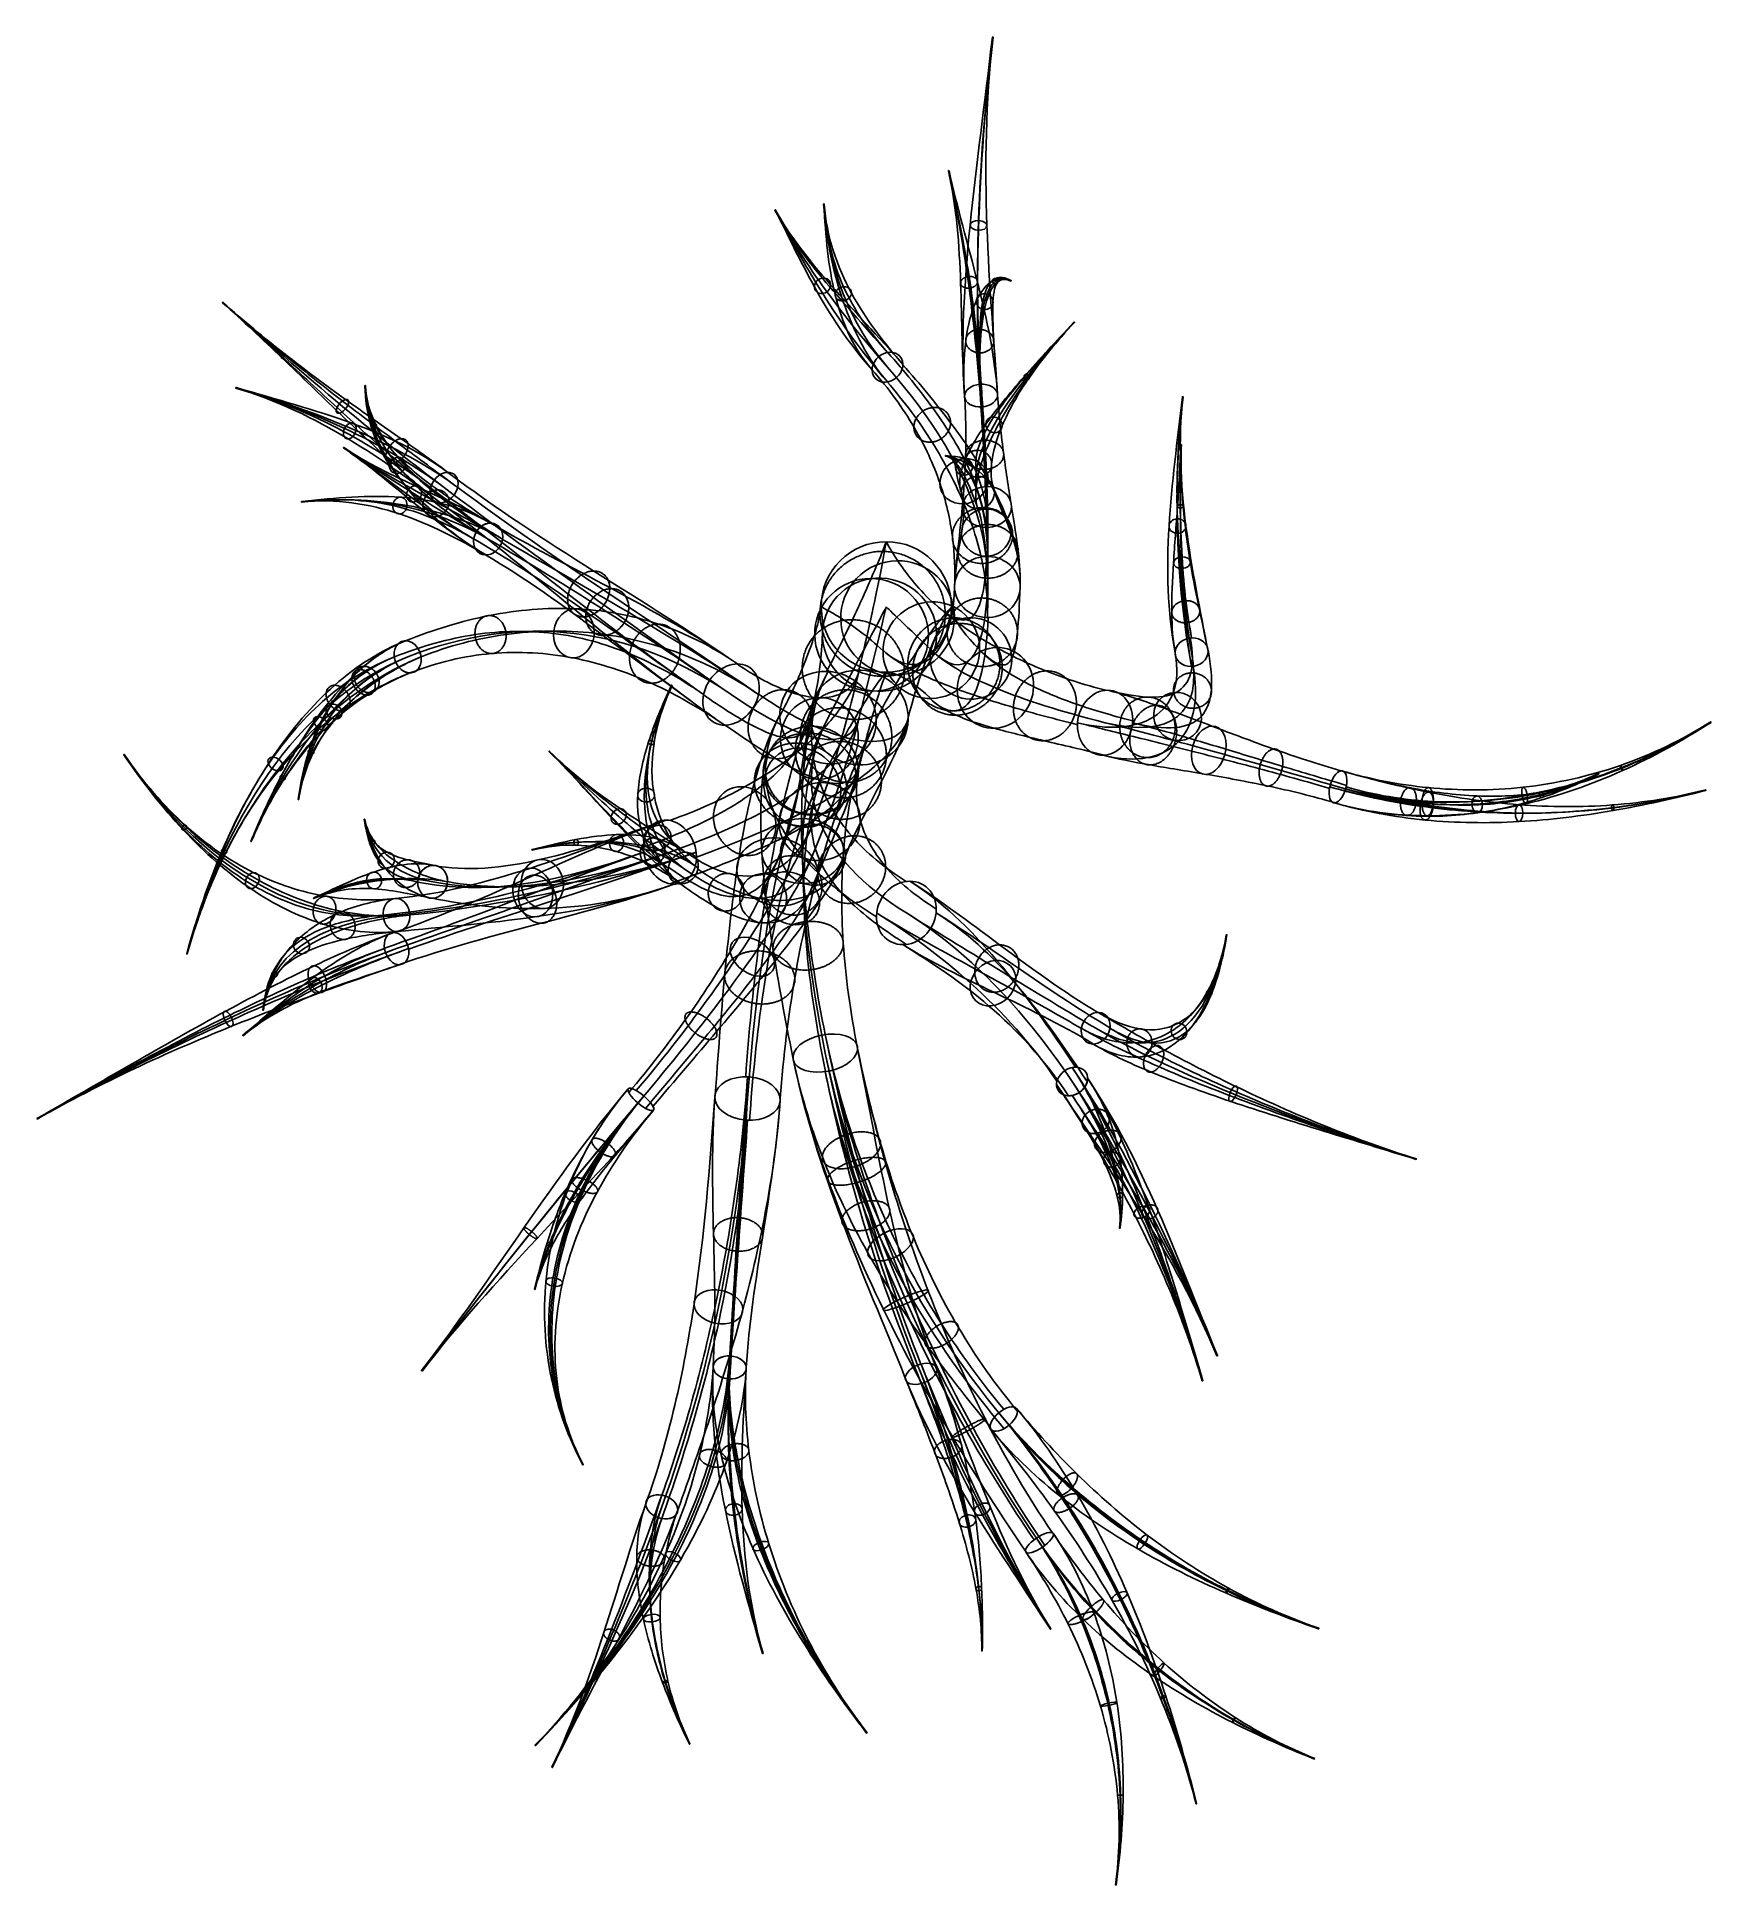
# Model space of a CAD drawing. Header units: inches. Extents: x -26 to 25.3, y -39.2 to 17.5.
import ezdxf

# ---------------------------------------------------------------- set-up
doc = ezdxf.new("R2010")
doc.units = ezdxf.units.IN
doc.header["$MEASUREMENT"] = 0
doc.layers.add('Default', color=7, linetype='Continuous', true_color=0xffffff)

msp = doc.modelspace()

# ---------------------------------------------------------------- linework, layer by layer
at = {"layer": 'Default', "extrusion": (0.102104, 0.888392, 0.447587)}
msp.add_circle((-1.247, 37.866, 38.78), 0.01, dxfattribs=at)
at = {"layer": 'Default', "extrusion": (-0.155395, 0.702012, 0.695005)}
msp.add_circle((-4.76, 27.28, 43.956), 0.01, dxfattribs=at)
at = {"layer": 'Default', "extrusion": (-0.191576, 0.363195, 0.911805)}
msp.add_circle((-2.665, 13.615, 60.302), 0.01, dxfattribs=at)
at = {"layer": 'Default', "extrusion": (-0.043163, 0.636604, 0.769982)}
msp.add_circle((1.072, 27.069, 52.187), 0.01, dxfattribs=at)
at = {"layer": 'Default', "extrusion": (0.026601, 0.817494, 0.575322)}
msp.add_circle((-2.446, 32.281, 37.115), 0.259, dxfattribs=at)
at = {"layer": 'Default', "extrusion": (-0.281866, 0.394221, 0.874724)}
msp.add_circle((-4.137, 18.705, 52.635), 0.259, dxfattribs=at)
at = {"layer": 'Default', "extrusion": (-0.210327, 0.539494, 0.815297)}
msp.add_circle((-2.259, 23.436, 49.273), 0.259, dxfattribs=at)
at = {"layer": 'Default', "extrusion": (0.209507, -0.108501, 0.971769)}
msp.add_circle((10.638, 13.671, 51.187), 0.01, dxfattribs=at)
at = {"layer": 'Default', "extrusion": (0.740267, -0.664038, -0.105161)}
msp.add_circle((-6.636, 53.739, -27.179), 0.01, dxfattribs=at)
at = {"layer": 'Default', "extrusion": (0.089968, 0.346621, 0.933681)}
msp.add_circle((-0.566, 7.966, 48.186), 0.259, dxfattribs=at)
at = {"layer": 'Default', "extrusion": (0.447845, 0.474916, 0.757555)}
msp.add_circle((1.795, 30.216, 50.849), 0.01, dxfattribs=at)
at = {"layer": 'Default', "extrusion": (-0.369199, 0.421112, 0.828467)}
msp.add_circle((-4.875, 23.384, 44.417), 0.508, dxfattribs=at)
msp.add_circle((-4.875, 23.384, 44.417), 0.508, dxfattribs=at)
msp.add_circle((-4.875, 23.384, 44.417), 0.508, dxfattribs=at)
at = {"layer": 'Default', "extrusion": (-0.049622, 0.724488, 0.687499)}
for radius in [0.508, 0.508, 0.508, 0.507]:
    msp.add_circle((-3.342, 27.268, 34.445), radius, dxfattribs=at)
at = {"layer": 'Default', "extrusion": (0.770199, -0.226565, -0.596205)}
msp.add_circle((0.82, 34.303, -51.663), 0.01, dxfattribs=at)
at = {"layer": 'Default', "extrusion": (0.68067, -0.569087, -0.461333)}
msp.add_circle((-5.977, 40.93, -40.147), 0.259, dxfattribs=at)
at = {"layer": 'Default', "extrusion": (-0.008593, 0.323817, 0.946081)}
msp.add_circle((15.792, 14.202, 63.719), 0.01, dxfattribs=at)
at = {"layer": 'Default', "extrusion": (0.059482, 0.522345, 0.850657)}
msp.add_circle((-8.302, 21.767, 49.346), 0.01, dxfattribs=at)
at = {"layer": 'Default', "extrusion": (-0.657496, 0.315141, 0.684386)}
msp.add_circle((2.244, 28.508, 50.303), 0.259, dxfattribs=at)
at = {"layer": 'Default', "extrusion": (0.199357, 0.352218, 0.914439)}
msp.add_circle((-0.124, 15.07, 50.077), 0.259, dxfattribs=at)
at = {"layer": 'Default', "extrusion": (-0.424215, 0.291119, 0.857491)}
msp.add_circle((5.386, 16.372, 59.312), 0.01, dxfattribs=at)
at = {"layer": 'Default', "extrusion": (-0.248031, 0.309193, 0.918085)}
msp.add_circle((8.975, 11.15, 58.027), 0.259, dxfattribs=at)
at = {"layer": 'Default', "extrusion": (-0.181426, 0.399347, 0.898669)}
msp.add_circle((-3.766, 16.389, 39.33), 0.756, dxfattribs=at)
at = {"layer": 'Default', "extrusion": (-0.118954, 0.02063, 0.992685)}
msp.add_circle((-4.875, 7.64, 54.49), 0.01, dxfattribs=at)
at = {"layer": 'Default', "extrusion": (-0.094538, 0.107656, 0.989683)}
msp.add_circle((-4.624, 5.501, 49.561), 0.259, dxfattribs=at)
at = {"layer": 'Default', "extrusion": (0.024454, 0.886167, 0.46272)}
msp.add_circle((-8.897, 38.684, 26.089), 0.01, dxfattribs=at)
at = {"layer": 'Default', "extrusion": (-0.526171, 0.394791, 0.753183)}
msp.add_circle((5.208, 24.186, 47.518), 0.508, dxfattribs=at)
msp.add_circle((5.208, 24.186, 47.518), 0.508, dxfattribs=at)
msp.add_circle((5.208, 24.186, 47.518), 0.508, dxfattribs=at)
at = {"layer": 'Default', "extrusion": (-0.069349, 0.193801, 0.978587)}
msp.add_circle((-3.828, 6.894, 44.227), 0.508, dxfattribs=at)
msp.add_circle((-3.828, 6.894, 44.227), 0.508, dxfattribs=at)
msp.add_circle((-3.828, 6.894, 44.227), 0.508, dxfattribs=at)
at = {"layer": 'Default', "extrusion": (-0.018406, 0.556715, 0.8305)}
msp.add_circle((-3.187, 19.508, 34.397), 0.756, dxfattribs=at)
at = {"layer": 'Default', "extrusion": (-0.586175, -0.065137, 0.807562)}
msp.add_circle((-5.182, 21.17, 58.584), 0.01, dxfattribs=at)
at = {"layer": 'Default', "extrusion": (-0.538437, 0.107465, 0.835785)}
msp.add_circle((-0.13, 17.686, 54.665), 0.259, dxfattribs=at)
at = {"layer": 'Default', "extrusion": (-0.027943, 0.278869, 0.959923)}
msp.add_circle((-3.275, 9.23, 38.615), 0.756, dxfattribs=at)
at = {"layer": 'Default', "extrusion": (-0.473003, 0.276534, 0.836539)}
for radius in [0.508, 0.508, 0.507, 0.508]:
    msp.add_circle((4.364, 18.208, 48.95), radius, dxfattribs=at)
at = {"layer": 'Default', "extrusion": (-0.017868, 0.511081, 0.859347)}
msp.add_circle((-9.011, 22.107, 41.379), 0.259, dxfattribs=at)
at = {"layer": 'Default'}
msp.add_circle((0, 0), 2, dxfattribs=at)
msp.add_circle((0, 0), 2, dxfattribs=at)
msp.add_circle((0, 0), 2, dxfattribs=at)
at = {"layer": 'Default', "extrusion": (0.083339, -0.080003, 0.993305)}
msp.add_circle((0, 0.481, 8.291), 1.751, dxfattribs=at)
at = {"layer": 'Default', "extrusion": (0.013723, 0.361344, 0.932332)}
msp.add_circle((-3.074, 11.878, 32.643), 1.005, dxfattribs=at)
msp.add_circle((-3.074, 11.878, 32.643), 1.005, dxfattribs=at)
msp.add_circle((-3.074, 11.878, 32.643), 1.005, dxfattribs=at)
msp.add_circle((-3.074, 11.878, 32.643), 1.005, dxfattribs=at)
at = {"layer": 'Default', "extrusion": (-0.036861, 0.721436, 0.691499)}
msp.add_circle((-9.123, 30.996, 30.908), 0.259, dxfattribs=at)
at = {"layer": 'Default', "extrusion": (-0.088431, -0.168177, 0.981782)}
msp.add_circle((0, 0.967, 10.09), 1.751, dxfattribs=at)
at = {"layer": 'Default', "extrusion": (-0.030787, -0.126322, 0.991511)}
msp.add_circle((0, 0.877, 13.429), 1.751, dxfattribs=at)
at = {"layer": 'Default', "extrusion": (0.165562, -0.158935, 0.973308)}
msp.add_circle((0, 1.916, 16.471), 1.502, dxfattribs=at)
msp.add_circle((0, 1.916, 16.471), 1.502, dxfattribs=at)
msp.add_circle((0, 1.916, 16.471), 1.502, dxfattribs=at)
at = {"layer": 'Default', "extrusion": (-0.566039, 0.0659, 0.82174)}
msp.add_circle((1.912, 18.384, 43.041), 0.756, dxfattribs=at)
at = {"layer": 'Default', "extrusion": (0.093148, 0.105162, 0.990083)}
msp.add_circle((-2.992, 3.075, 25.517), 1.254, dxfattribs=at)
at = {"layer": 'Default', "extrusion": (-0.571936, -0.227194, 0.788208)}
for radius in [0.508, 0.507, 0.508, 0.508]:
    msp.add_circle((-3.993, 21.454, 50.556), radius, dxfattribs=at)
at = {"layer": 'Default', "extrusion": (0.359366, -0.150021, 0.921059)}
msp.add_circle((-1.002, 5.45, 23.278), 1.254, dxfattribs=at)
at = {"layer": 'Default', "extrusion": (-0.095108, 0.496656, 0.862721)}
for radius in [0.508, 0.508, 0.507]:
    msp.add_circle((-8.935, 23.054, 33.155), radius, dxfattribs=at)
at = {"layer": 'Default', "extrusion": (-0.510861, 0.353256, 0.783729)}
msp.add_circle((4.916, 22.141, 31.779), 1.005, dxfattribs=at)
msp.add_circle((4.916, 22.141, 31.779), 1.005, dxfattribs=at)
msp.add_circle((4.916, 22.141, 31.779), 1.005, dxfattribs=at)
msp.add_circle((4.916, 22.141, 31.779), 1.005, dxfattribs=at)
at = {"layer": 'Default', "extrusion": (-0.173641, -0.330228, 0.927792)}
msp.add_circle((0, 3.835, 19.813), 1.502, dxfattribs=at)
msp.add_circle((0, 3.835, 19.813), 1.502, dxfattribs=at)
msp.add_circle((0, 3.835, 19.813), 1.502, dxfattribs=at)
msp.add_circle((0, 3.835, 19.813), 1.502, dxfattribs=at)
at = {"layer": 'Default', "extrusion": (-0.061051, -0.2505, 0.96619)}
msp.add_circle((0, 3.492, 26.629), 1.502, dxfattribs=at)
msp.add_circle((0, 3.492, 26.629), 1.502, dxfattribs=at)
msp.add_circle((0, 3.492, 26.629), 1.502, dxfattribs=at)
msp.add_circle((0, 3.492, 26.629), 1.502, dxfattribs=at)
at = {"layer": 'Default', "extrusion": (0.342667, 0.734015, 0.586345)}
msp.add_circle((4.943, 52.068, 31.562), 0.01, dxfattribs=at)
at = {"layer": 'Default', "extrusion": (-0.310169, 0.055729, 0.949047)}
msp.add_circle((4.334, 9.143, 31.677), 1.254, dxfattribs=at)
at = {"layer": 'Default', "extrusion": (0.538663, -0.135051, 0.831627)}
msp.add_circle((-1.812, 10.599, 29.145), 1.005, dxfattribs=at)
msp.add_circle((-1.812, 10.599, 29.145), 1.005, dxfattribs=at)
msp.add_circle((-1.812, 10.599, 29.145), 1.005, dxfattribs=at)
at = {"layer": 'Default', "extrusion": (0.24802, 0.202196, 0.947419)}
msp.add_circle((-8.248, 6.701, 34.836), 0.756, dxfattribs=at)
at = {"layer": 'Default', "extrusion": (-0.509794, -0.60085, 0.615703)}
msp.add_circle((-10.909, 35.945, 45.776), 0.259, dxfattribs=at)
at = {"layer": 'Default', "extrusion": (-0.350657, -0.457416, 0.817197)}
msp.add_circle((-11.487, 22.344, 53.977), 0.259, dxfattribs=at)
at = {"layer": 'Default', "extrusion": (0.711986, -0.196017, 0.674279)}
msp.add_circle((-1.61, 17.859, 30.8), 0.756, dxfattribs=at)
at = {"layer": 'Default', "extrusion": (0.839399, 0.537932, 0.077713)}
msp.add_circle((-16.614, 39.03, 22.483), 0.01, dxfattribs=at)
at = {"layer": 'Default', "extrusion": (-0.454969, 0.6675, 0.589446)}
msp.add_circle((21.864, 46.933, 45.905), 0.01, dxfattribs=at)
at = {"layer": 'Default', "extrusion": (-0.473304, 0.471683, 0.743975)}
msp.add_circle((10.433, 37.168, 47.66), 0.01, dxfattribs=at)
at = {"layer": 'Default', "extrusion": (-0.338227, -0.240356, 0.909853)}
msp.add_circle((3.026, 9.627, 33.905), 1.254, dxfattribs=at)
at = {"layer": 'Default', "extrusion": (-0.440729, -0.592952, 0.673918)}
msp.add_circle((-12.157, 33.386, 50.806), 0.259, dxfattribs=at)
at = {"layer": 'Default', "extrusion": (0.843647, -0.245513, 0.477476)}
for radius in [0.508, 0.508, 0.508, 0.507]:
    msp.add_circle((-1.427, 25.325, 30.653), radius, dxfattribs=at)
at = {"layer": 'Default', "extrusion": (0.637155, 0.321519, 0.700471)}
msp.add_circle((-14.4, 18.815, 42.569), 0.01, dxfattribs=at)
at = {"layer": 'Default', "extrusion": (-0.036163, 0.578128, 0.815145)}
msp.add_circle((7.71, 37.39, 43.47), 0.259, dxfattribs=at)
at = {"layer": 'Default', "extrusion": (0.122423, -0.305386, 0.944326)}
msp.add_circle((-4.344, 4.556, 29.336), 1.254, dxfattribs=at)
at = {"layer": 'Default', "extrusion": (0.936996, 0.162797, 0.309089)}
msp.add_circle((-9.048, 31.831, 29.582), 0.259, dxfattribs=at)
at = {"layer": 'Default', "extrusion": (0.898383, 0.22996, 0.374201)}
msp.add_circle((-11.673, 30.733, 37.149), 0.01, dxfattribs=at)
at = {"layer": 'Default', "extrusion": (-0.093328, -0.640612, 0.762172)}
msp.add_circle((-16.984, 32.967, 51.848), 0.01, dxfattribs=at)
at = {"layer": 'Default', "extrusion": (-0.442953, 0.385746, 0.809316)}
msp.add_circle((10.232, 31.699, 47.029), 0.259, dxfattribs=at)
at = {"layer": 'Default', "extrusion": (0.781961, 0.040136, 0.622034)}
msp.add_circle((-6.977, 20.08, 38.666), 0.259, dxfattribs=at)
at = {"layer": 'Default', "extrusion": (0.898352, -0.008021, 0.439204)}
msp.add_circle((-6.151, 27.218, 34.965), 0.259, dxfattribs=at)
at = {"layer": 'Default', "extrusion": (-0.067154, 0.373177, 0.925326)}
msp.add_circle((16.9, 26.769, 55.886), 0.01, dxfattribs=at)
at = {"layer": 'Default', "extrusion": (-0.588309, -0.210959, 0.780634)}
msp.add_circle((4.838, 19.549, 38.466), 1.005, dxfattribs=at)
msp.add_circle((4.838, 19.549, 38.466), 1.005, dxfattribs=at)
msp.add_circle((4.838, 19.549, 38.466), 1.005, dxfattribs=at)
msp.add_circle((4.838, 19.549, 38.466), 1.005, dxfattribs=at)
at = {"layer": 'Default', "extrusion": (-0.005116, -0.609511, 0.792761)}
msp.add_circle((-2.5, 10.692, 26.223), 1.254, dxfattribs=at)
at = {"layer": 'Default', "extrusion": (-0.142599, -0.35172, 0.92518)}
msp.add_circle((0.77, 7.822, 39.841), 1.005, dxfattribs=at)
msp.add_circle((0.77, 7.822, 39.841), 1.005, dxfattribs=at)
msp.add_circle((0.77, 7.822, 39.841), 1.005, dxfattribs=at)
at = {"layer": 'Default', "extrusion": (0.359336, 0.870415, -0.336533)}
msp.add_circle((15.258, 50.682, -33.066), 0.01, dxfattribs=at)
at = {"layer": 'Default', "extrusion": (-0.557792, 0.067562, 0.827226)}
msp.add_circle((8.181, 25.6, 50.75), 0.259, dxfattribs=at)
at = {"layer": 'Default', "extrusion": (-0.117694, -0.557083, 0.822075)}
msp.add_circle((-1.586, 9.491, 28.873), 1.254, dxfattribs=at)
at = {"layer": 'Default', "extrusion": (-0.256476, 0.234714, 0.937619)}
msp.add_circle((16.083, 14.485, 56.503), 0.259, dxfattribs=at)
at = {"layer": 'Default', "extrusion": (-0.43165, 0.083302, 0.898187)}
for radius in [0.507, 0.507, 0.508]:
    msp.add_circle((10.912, 13.005, 54.004), radius, dxfattribs=at)
at = {"layer": 'Default', "extrusion": (-0.518136, -0.06485, 0.852836)}
msp.add_circle((7.118, 15.253, 46.974), 0.756, dxfattribs=at)
at = {"layer": 'Default', "extrusion": (-0.666258, -0.164956, 0.727248)}
msp.add_circle((4.618, 31.979, 51.845), 0.01, dxfattribs=at)
at = {"layer": 'Default', "extrusion": (-0.407031, 0.294958, 0.86448)}
for radius in [0.507, 0.507, 0.508, 0.508]:
    msp.add_circle((10.138, 26.237, 45.807), radius, dxfattribs=at)
at = {"layer": 'Default', "extrusion": (-0.561021, 0.330148, 0.759116)}
msp.add_circle((17.092, 29.41, 53.492), 0.259, dxfattribs=at)
at = {"layer": 'Default', "extrusion": (-0.449546, -0.062382, 0.891076)}
msp.add_circle((6.148, 11.376, 59.149), 0.259, dxfattribs=at)
at = {"layer": 'Default', "extrusion": (-0.586331, -0.134889, 0.798762)}
msp.add_circle((6.104, 18.815, 45.798), 0.756, dxfattribs=at)
at = {"layer": 'Default', "extrusion": (-0.293446, -0.030305, 0.955495)}
msp.add_circle((8.498, 9.228, 45.727), 0.756, dxfattribs=at)
at = {"layer": 'Default', "extrusion": (0.407646, -0.253505, 0.877246)}
msp.add_circle((-7.643, 13.596, 36.26), 1.005, dxfattribs=at)
msp.add_circle((-7.643, 13.596, 36.26), 1.005, dxfattribs=at)
msp.add_circle((-7.643, 13.596, 36.26), 1.005, dxfattribs=at)
at = {"layer": 'Default', "extrusion": (-0.457734, -0.206719, 0.864723)}
msp.add_circle((0.918, 13.848, 63.016), 0.01, dxfattribs=at)
at = {"layer": 'Default', "extrusion": (-0.580766, -0.057994, 0.812002)}
for radius in [0.507, 0.508, 0.507]:
    msp.add_circle((7.908, 18.428, 52.85), radius, dxfattribs=at)
at = {"layer": 'Default', "extrusion": (-0.326724, -0.232969, 0.915957)}
msp.add_circle((-1.958, 4.869, 62.521), 0.259, dxfattribs=at)
at = {"layer": 'Default', "extrusion": (-0.666068, -0.232055, 0.708875)}
msp.add_circle((4.955, 24.323, 49.437), 0.507, dxfattribs=at)
msp.add_circle((4.955, 24.323, 49.437), 0.507, dxfattribs=at)
msp.add_circle((4.955, 24.323, 49.437), 0.507, dxfattribs=at)
at = {"layer": 'Default', "extrusion": (-0.426191, -0.606448, 0.671254)}
msp.add_circle((2.807, 25.912, 38.49), 0.756, dxfattribs=at)
at = {"layer": 'Default', "extrusion": (0.122563, 0.727993, 0.67454)}
msp.add_circle((-11.96, 49.211, 33.881), 0.01, dxfattribs=at)
at = {"layer": 'Default', "extrusion": (0.237218, 0.861432, -0.449068)}
msp.add_circle((17.847, 49.486, -42.72), 0.01, dxfattribs=at)
at = {"layer": 'Default', "extrusion": (0.377597, -0.38395, 0.842617)}
msp.add_circle((-5.759, 14.91, 42.868), 0.756, dxfattribs=at)
at = {"layer": 'Default', "extrusion": (-0.601408, -0.340234, 0.722876)}
msp.add_circle((1.479, 22.869, 54.243), 0.259, dxfattribs=at)
at = {"layer": 'Default', "extrusion": (0.818257, 0.387218, -0.424874)}
msp.add_circle((-2.787, 40.779, -45.258), 0.259, dxfattribs=at)
at = {"layer": 'Default', "extrusion": (-0.038063, -0.383258, 0.922857)}
msp.add_circle((-17.79, 11.989, 65.568), 0.01, dxfattribs=at)
at = {"layer": 'Default', "extrusion": (0.488295, -0.292133, 0.82233)}
msp.add_circle((-7.79, 18.093, 47.489), 0.507, dxfattribs=at)
msp.add_circle((-7.79, 18.093, 47.489), 0.507, dxfattribs=at)
msp.add_circle((-7.79, 18.093, 47.489), 0.507, dxfattribs=at)
at = {"layer": 'Default', "extrusion": (-0.164046, 0.812828, -0.558926)}
msp.add_circle((4.54, 20.235, -29.365), 1.005, dxfattribs=at)
msp.add_circle((4.54, 20.235, -29.365), 1.005, dxfattribs=at)
msp.add_circle((4.54, 20.235, -29.365), 1.005, dxfattribs=at)
msp.add_circle((4.54, 20.235, -29.365), 1.005, dxfattribs=at)
at = {"layer": 'Default', "extrusion": (0.364814, 0.260302, 0.893954)}
msp.add_circle((-15.807, 24.644, 48.595), 0.259, dxfattribs=at)
at = {"layer": 'Default', "extrusion": (-0.527076, -0.442942, 0.725254)}
msp.add_circle((-2.628, 22.752, 58.176), 0.01, dxfattribs=at)
at = {"layer": 'Default', "extrusion": (0.340328, -0.507055, 0.791879)}
for radius in [0.508, 0.507, 0.507, 0.508]:
    msp.add_circle((-3.378, 18.254, 48.656), radius, dxfattribs=at)
at = {"layer": 'Default', "extrusion": (0.620372, 0.73395, -0.276505)}
for radius in [0.508, 0.508, 0.508, 0.507]:
    msp.add_circle((-4.003, 41.73, -29.064), radius, dxfattribs=at)
at = {"layer": 'Default', "extrusion": (0.054007, 0.7473, -0.662289)}
msp.add_circle((3.155, 17.599, -36.034), 1.005, dxfattribs=at)
msp.add_circle((3.155, 17.599, -36.034), 1.005, dxfattribs=at)
msp.add_circle((3.155, 17.599, -36.034), 1.005, dxfattribs=at)
at = {"layer": 'Default', "extrusion": (0.856429, -0.349672, 0.379814)}
msp.add_circle((-9.802, 43.249, 34.498), 0.259, dxfattribs=at)
at = {"layer": 'Default', "extrusion": (0.865796, 0.492858, -0.086534)}
msp.add_circle((-0.758, 55.076, -35.29), 0.01, dxfattribs=at)
at = {"layer": 'Default', "extrusion": (0.149081, -0.458186, 0.876265)}
msp.add_circle((1.33, 9.935, 55.951), 0.259, dxfattribs=at)
at = {"layer": 'Default', "extrusion": (0.937956, -0.290191, -0.18981)}
msp.add_circle((-11.373, 56.626, 9.962), 0.01, dxfattribs=at)
at = {"layer": 'Default', "extrusion": (0.414081, 0.740589, -0.529211)}
msp.add_circle((-0.433, 31.392, -43.704), 0.259, dxfattribs=at)
at = {"layer": 'Default', "extrusion": (-0.306783, 0.704401, -0.640081)}
msp.add_circle((0.223, 28.912, -50.309), 0.259, dxfattribs=at)
at = {"layer": 'Default', "extrusion": (-0.370294, 0.758471, -0.536287)}
msp.add_circle((8.466, 22.018, -34.881), 0.756, dxfattribs=at)
at = {"layer": 'Default', "extrusion": (-0.049037, -0.388202, 0.920269)}
msp.add_circle((9.491, 6.238, 60.668), 0.01, dxfattribs=at)
at = {"layer": 'Default', "extrusion": (-0.163708, -0.668385, 0.725577)}
msp.add_circle((-5.49, 19.383, 53.692), 0.01, dxfattribs=at)
at = {"layer": 'Default', "extrusion": (0.136552, 0.860256, -0.491236)}
msp.add_circle((6.812, 33.451, -44.175), 0.259, dxfattribs=at)
at = {"layer": 'Default', "extrusion": (0.151526, 0.721374, -0.675766)}
msp.add_circle((0.624, 16.692, -45.235), 0.756, dxfattribs=at)
at = {"layer": 'Default', "extrusion": (-0.397283, 0.908165, -0.131918)}
msp.add_circle((7.97, 33.317, -24.325), 0.756, dxfattribs=at)
at = {"layer": 'Default', "extrusion": (0.043356, 0.715563, -0.697202)}
for radius in [0.507, 0.507, 0.508, 0.508]:
    msp.add_circle((3.382, 15.622, -48.069), radius, dxfattribs=at)
at = {"layer": 'Default', "extrusion": (-0.308074, 0.767686, -0.561916)}
msp.add_circle((7.768, 20.74, -40.954), 0.508, dxfattribs=at)
msp.add_circle((7.768, 20.74, -40.954), 0.508, dxfattribs=at)
msp.add_circle((7.768, 20.74, -40.954), 0.508, dxfattribs=at)
at = {"layer": 'Default', "extrusion": (0.25312, -0.615595, 0.746306)}
msp.add_circle((0.65, 22.006, 62.372), 0.01, dxfattribs=at)
at = {"layer": 'Default', "extrusion": (0.601864, 0.780406, -0.169488)}
msp.add_circle((-3.029, 45.24, -35.426), 0.01, dxfattribs=at)
at = {"layer": 'Default', "extrusion": (-0.253876, 0.857291, -0.447884)}
msp.add_circle((-2.559, 40.448, -48.786), 0.01, dxfattribs=at)
at = {"layer": 'Default', "extrusion": (-0.559506, 0.669221, -0.488975)}
for radius in [0.508, 0.508, 0.507]:
    msp.add_circle((13.205, 25.402, -38.791), radius, dxfattribs=at)
at = {"layer": 'Default', "extrusion": (-0.387708, 0.731801, -0.56049)}
msp.add_circle((20.531, 34.577, -46.204), 0.01, dxfattribs=at)
at = {"layer": 'Default', "extrusion": (0.247475, 0.687971, -0.68224)}
for radius in [0.508, 0.507, 0.508]:
    msp.add_circle((-2.864, 16.359, -53.967), radius, dxfattribs=at)
at = {"layer": 'Default', "extrusion": (-0.084627, 0.731588, -0.676474)}
msp.add_circle((7.826, 17.74, -52.896), 0.259, dxfattribs=at)
at = {"layer": 'Default', "extrusion": (-0.349979, 0.689101, -0.634551)}
msp.add_circle((9.905, 17.181, -47.744), 0.259, dxfattribs=at)
at = {"layer": 'Default', "extrusion": (0.153504, -0.697501, 0.699949)}
msp.add_circle((-3.594, 11.928, 50.767), 0.259, dxfattribs=at)
at = {"layer": 'Default', "extrusion": (-0.532857, 0.780252, 0.327521)}
for radius in [0.507, 0.507, 0.508]:
    msp.add_circle((12.304, 42.05, -13.305), radius, dxfattribs=at)
at = {"layer": 'Default', "extrusion": (-0.313611, 0.835574, -0.451069)}
msp.add_circle((13.721, 31.973, -44.854), 0.259, dxfattribs=at)
at = {"layer": 'Default', "extrusion": (0.776337, -0.516823, 0.360826)}
msp.add_circle((-19.514, 32.783, 36.726), 0.259, dxfattribs=at)
at = {"layer": 'Default', "extrusion": (0.408026, 0.793178, -0.452088)}
msp.add_circle((-7.508, 30.766, -47.978), 0.259, dxfattribs=at)
at = {"layer": 'Default', "extrusion": (-0.407237, 0.814003, -0.414194)}
msp.add_circle((7.178, 27.883, -46.017), 0.259, dxfattribs=at)
at = {"layer": 'Default', "extrusion": (-0.104731, 0.892065, -0.439604)}
msp.add_circle((10.757, 32.82, -49.415), 0.259, dxfattribs=at)
at = {"layer": 'Default', "extrusion": (0.387262, -0.601414, 0.698806)}
msp.add_circle((-12.729, 13.566, 53.903), 0.01, dxfattribs=at)
at = {"layer": 'Default', "extrusion": (0.925888, -0.319636, 0.201407)}
msp.add_circle((-25.285, 40.095, 31.478), 0.01, dxfattribs=at)
at = {"layer": 'Default', "extrusion": (-0.211166, 0.735128, -0.644202)}
msp.add_circle((12.499, 21.206, -56.82), 0.01, dxfattribs=at)
at = {"layer": 'Default', "extrusion": (-0.008415, -0.593926, 0.804475)}
msp.add_circle((3.388, 3.208, 58.151), 0.01, dxfattribs=at)
at = {"layer": 'Default', "extrusion": (0.772117, -0.606433, -0.189933)}
msp.add_circle((-20.463, 38.375, 19.772), 0.259, dxfattribs=at)
at = {"layer": 'Default', "extrusion": (-0.215656, 0.967323, 0.133335)}
msp.add_circle((0.666, 38.339, -29.477), 0.259, dxfattribs=at)
at = {"layer": 'Default', "extrusion": (-0.607101, 0.786458, -0.113636)}
msp.add_circle((21.569, 47.37, -32.561), 0.01, dxfattribs=at)
at = {"layer": 'Default', "extrusion": (0.691463, 0.71288, -0.116969)}
msp.add_circle((-16.581, 47.16, -38.335), 0.01, dxfattribs=at)
at = {"layer": 'Default', "extrusion": (-0.433417, 0.895822, -0.098242)}
msp.add_circle((20.612, 49.284, -33.766), 0.01, dxfattribs=at)
at = {"layer": 'Default', "extrusion": (0.349083, 0.729081, -0.588712)}
msp.add_circle((-6.126, 23.723, -62.449), 0.01, dxfattribs=at)
at = {"layer": 'Default', "extrusion": (0.929232, -0.368096, -0.032137)}
msp.add_circle((-28, 34.091, 24.135), 0.01, dxfattribs=at)
at = {"layer": 'Default', "extrusion": (-0.234712, 0.918297, -0.318811)}
msp.add_circle((-0.124, 32.583, -50.953), 0.01, dxfattribs=at)
at = {"layer": 'Default', "extrusion": (0.138922, 0.986738, -0.083961)}
msp.add_circle((-12.431, 30.631, -40.541), 0.01, dxfattribs=at)
at = {"layer": 'Default', "extrusion": (0.886021, -0.285775, 0.365101)}
msp.add_arc((37.351, 12.54, 16.598), 41.019, 118.7361, 137.6019, dxfattribs=at)
at = {"layer": 'Default', "extrusion": (0.193007, -0.668416, 0.71831)}
msp.add_arc((-83.392, 47.796, 27.463), 89.034, 351.18104, 357.39469, dxfattribs=at)
at = {"layer": 'Default', "extrusion": (0.408246, 0.87432, -0.262488)}
msp.add_arc((-48.167, 80.496, -6.653), 59.684, 329.15664, 340.8983, dxfattribs=at)
at = {"layer": 'Default', "extrusion": (-0.524443, 0.641539, -0.55981)}
msp.add_arc((-28.148, 44.969, -23.235), 23.47, 358.8932, 21.6845, dxfattribs=at)
at = {"layer": 'Default', "extrusion": (0.955061, 0.235821, -0.179575)}
msp.add_arc((-2.143, 51.481, -3.505), 11.072, 314.3355, 8.9492, dxfattribs=at)
at = {"layer": 'Default', "extrusion": (0.67196, 0.735839, 0.083729)}
msp.add_arc((22.751, 43.159, -2.088), 13.589, 96.0578, 139.0986, dxfattribs=at)
at = {"layer": 'Default', "extrusion": (-0.532638, 0.822231, -0.200582)}
msp.add_arc((-27.798, 42.964, -7.577), 23.558, 2.7033, 39.3516, dxfattribs=at)
at = {"layer": 'Default', "extrusion": (0.237244, 0.904617, -0.354094)}
msp.add_arc((39.083, 29.671, -11.008), 42.056, 152.3578, 175.5039, dxfattribs=at)
at = {"layer": 'Default', "extrusion": (-0.195771, 0.805676, -0.55907)}
msp.add_arc((38.598, 34.545, -23.3), 28.939, 135.9787, 155.2869, dxfattribs=at)
at = {"layer": 'Default', "extrusion": (-0.019896, 0.945873, -0.323926)}
msp.add_arc((-15.879, 63.748, -14.284), 31.711, 332.1549, 359.8979, dxfattribs=at)
at = {"layer": 'Default', "extrusion": (0.989531, 0.129063, -0.064585)}
msp.add_arc((22.46, 26.369, 0.903), 23.818, 133.546, 159.1125, dxfattribs=at)
at = {"layer": 'Default', "extrusion": (-0.179682, 0.84385, -0.5056)}
msp.add_arc((-106.284, 32.05, -23.209), 97.42, 0.59657, 9.61124, dxfattribs=at)
at = {"layer": 'Default', "extrusion": (-0.116395, 0.921533, -0.370444)}
msp.add_arc((-149.5, 126.498, -15.526), 179.155, 334.23878, 337.39405, dxfattribs=at)
at = {"layer": 'Default', "extrusion": (0.956918, -0.264327, 0.120161)}
msp.add_arc((-52.726, 53.872, 7.132), 57.68, 350.30867, 0.67536, dxfattribs=at)
at = {"layer": 'Default', "extrusion": (0.977135, -0.118976, 0.176214)}
msp.add_arc((13.303, 30.521, 16.408), 15.458, 118.0392, 151.2153, dxfattribs=at)
at = {"layer": 'Default', "extrusion": (0.782211, -0.30516, 0.54316)}
msp.add_arc((-31.783, 51.865, 17.477), 29.394, 355.083, 15.8861, dxfattribs=at)
at = {"layer": 'Default', "extrusion": (0.806176, 0.51342, 0.294075)}
msp.add_arc((258.935, -141.991, 6.153), 315.426, 142.0016, 145.08346, dxfattribs=at)
at = {"layer": 'Default', "extrusion": (0.901814, -0.407228, 0.144556)}
msp.add_arc((-48.965, 52.052, 7.566), 53.914, 340.4292, 351.4839, dxfattribs=at)
at = {"layer": 'Default', "extrusion": (0.784601, 0.564163, 0.257141)}
msp.add_arc((-121.381, 126.748, 4.692), 150.404, 324.19369, 329.9567, dxfattribs=at)
at = {"layer": 'Default', "extrusion": (0.955658, 0.269566, -0.118542)}
msp.add_arc((31.606, 23.185, -0.989), 33.929, 159.8763, 191.415, dxfattribs=at)
at = {"layer": 'Default', "extrusion": (0.885098, -0.465404, 0)}
msp.add_arc((-53.105, 0), 53.105, 0, 21.9067, dxfattribs=at)
at = {"layer": 'Default', "extrusion": (0.971562, -0.236785, 0)}
msp.add_arc((-103.281, 0), 103.281, 0, 14.94145, dxfattribs=at)
at = {"layer": 'Default', "extrusion": (0.692521, 0.721397, 0)}
msp.add_arc((-71.767, 0), 71.767, 0, 13.26778, dxfattribs=at)
at = {"layer": 'Default', "extrusion": (0.81771, -0.081642, 0.569811)}
msp.add_arc((-31.767, 43.34, 18.356), 30.01, 342.497, 16.4328, dxfattribs=at)
at = {"layer": 'Default', "extrusion": (0.792293, 0.095934, 0.602552)}
msp.add_arc((-18.874, 48.193, 20.194), 19.357, 9.021, 55.7583, dxfattribs=at)
at = {"layer": 'Default', "extrusion": (0.819714, -0.122036, 0.559621)}
msp.add_arc((-14.682, 48.387, 17.848), 11.572, 17.9952, 66.0415, dxfattribs=at)
at = {"layer": 'Default', "extrusion": (0.552554, 0.603479, 0.574889)}
msp.add_arc((-4.752, 53.806, 21.467), 15.093, 344.4308, 21.3321, dxfattribs=at)
at = {"layer": 'Default', "extrusion": (-0.00186, 0.986876, 0.161467)}
msp.add_arc((-37.946, 10.342, 1.348), 37.076, 9.5125, 32.5753, dxfattribs=at)
at = {"layer": 'Default', "extrusion": (0.661408, 0.679226, -0.318106)}
msp.add_arc((3.2, 34.977, -7.557), 11.951, 155.504, 208.6944, dxfattribs=at)
at = {"layer": 'Default', "extrusion": (-0.568594, 0.658879, -0.492524)}
msp.add_arc((-0.602, 46.186, -27.733), 10.619, 353.3706, 47.6445, dxfattribs=at)
at = {"layer": 'Default', "extrusion": (0.752768, 0.624102, 0.209373)}
msp.add_arc((14.082, 29.143, 2.836), 16.361, 143.2729, 188.8516, dxfattribs=at)
at = {"layer": 'Default', "extrusion": (-0.015389, 0.968117, 0.250027)}
msp.add_arc((31.445, 24.637, 3.386), 30.629, 143.7303, 176.2717, dxfattribs=at)
at = {"layer": 'Default', "extrusion": (0.964798, 0.13191, 0.227517)}
msp.add_arc((-42.397, 7.283, 2.338), 41.222, 17.6777, 47.1466, dxfattribs=at)
at = {"layer": 'Default', "extrusion": (-0.096882, 0.943262, 0.317602)}
msp.add_arc((-30.49, 26.683, 3.264), 33.33, 348.0843, 22.3097, dxfattribs=at)
at = {"layer": 'Default', "extrusion": (0.874003, 0.382483, 0.29971)}
msp.add_arc((-26.01, 14.144, 3.08), 24.284, 13.4686, 54.1364, dxfattribs=at)
at = {"layer": 'Default', "extrusion": (0.794742, -0.597834, -0.10478)}
msp.add_arc((-102.467, 2.425, -1.419), 102.167, 13.70275, 21.51819, dxfattribs=at)
at = {"layer": 'Default', "extrusion": (0.29964, 0.953243, -0.039282)}
msp.add_arc((-24.849, 18.467, -2.557), 20.888, 33.6674, 61.4553, dxfattribs=at)
at = {"layer": 'Default', "extrusion": (-0.349307, 0.424378, 0.835397)}
msp.add_arc((-19.238, 24.316, 23.637), 13.871, 29.6926, 81.8718, dxfattribs=at)
at = {"layer": 'Default', "extrusion": (0.811486, 0.038174, 0.583123)}
msp.add_arc((10.615, 53.2, 18.748), 19.355, 136.5168, 181.7558, dxfattribs=at)
at = {"layer": 'Default', "extrusion": (0.846288, 0.477889, 0.235411)}
msp.add_arc((32.928, 34.582, 3.33), 41.415, 139.9505, 152.8077, dxfattribs=at)
at = {"layer": 'Default', "extrusion": (-0.534338, -0.470694, 0.70209)}
msp.add_arc((2.641, 42.792, 21.094), 15.889, 312.1079, 349.636, dxfattribs=at)
at = {"layer": 'Default', "extrusion": (-0.424814, 0.238583, 0.873276)}
msp.add_arc((-27.095, 25.775, 25.013), 25.636, 11.4814, 39.8231, dxfattribs=at)
at = {"layer": 'Default', "extrusion": (-0.568967, 0.747523, -0.342762)}
msp.add_arc((-0.527, 56.645, -16.973), 17.466, 342.961, 9.9379, dxfattribs=at)
at = {"layer": 'Default', "extrusion": (0.680463, -0.533447, 0.502399)}
msp.add_arc((-25.356, 45.334, 26.554), 15.216, 1.0882, 32.7432, dxfattribs=at)
at = {"layer": 'Default', "extrusion": (0.808633, -0.156194, 0.5672)}
msp.add_arc((78.082, 66.836, 19.773), 91.492, 189.6184, 198.58459, dxfattribs=at)
at = {"layer": 'Default', "extrusion": (-0.293368, 0.955281, 0.037065)}
msp.add_arc((105.193, -34.83, -3.67), 123.72, 135.18305, 141.36787, dxfattribs=at)
at = {"layer": 'Default', "extrusion": (0.731519, -0.550276, 0.402588)}
msp.add_arc((23.889, 59.734, 16.293), 39.732, 191.1229, 211.4829, dxfattribs=at)
at = {"layer": 'Default', "extrusion": (0.728893, -0.669687, -0.142245)}
msp.add_arc((-20.092, 34.984, -2.218), 13.884, 20.8227, 73.7789, dxfattribs=at)
at = {"layer": 'Default', "extrusion": (0.87847, 0.385685, 0.282023)}
msp.add_arc((12.599, 44.773, 6.328), 19.34, 154.2972, 195.3505, dxfattribs=at)
at = {"layer": 'Default', "extrusion": (0.888813, -0.130623, 0.43926)}
msp.add_arc((-38.015, 54.762, 12.557), 27.659, 358.8739, 15.7284, dxfattribs=at)
at = {"layer": 'Default', "extrusion": (0.423605, 0.830252, 0.362271)}
msp.add_arc((-7.881, 65.106, 5.238), 19.474, 330.596, 8.0639, dxfattribs=at)
at = {"layer": 'Default', "extrusion": (0.456206, 0.888744, 0.044834)}
msp.add_arc((-113.109, -20.332, -6.34), 123.303, 28.58257, 34.59787, dxfattribs=at)
at = {"layer": 'Default', "extrusion": (0.893239, -0.088771, -0.440731)}
msp.add_arc((-56.955, 24.751, -15.512), 48.787, 12.2365, 28.0936, dxfattribs=at)
at = {"layer": 'Default', "extrusion": (0.868962, 0.249633, -0.427303)}
msp.add_arc((-5.039, 49.909, -18.731), 10.061, 138.2523, 204.5571, dxfattribs=at)
at = {"layer": 'Default', "extrusion": (-0.499903, 0.844222, -0.193354)}
msp.add_arc((32.088, 37.72, -11.433), 19.139, 95.06, 136.262, dxfattribs=at)
at = {"layer": 'Default', "extrusion": (0.580292, 0.435889, 0.687941)}
msp.add_arc((-29.553, 57.106, 22.63), 30.913, 347.6142, 2.1549, dxfattribs=at)
at = {"layer": 'Default', "extrusion": (0.318889, 0.936871, 0.143469)}
msp.add_arc((-18.852, 44.529, -2.976), 10.363, 33.806, 101.0575, dxfattribs=at)
at = {"layer": 'Default', "extrusion": (-0.183754, 0.531506, 0.826883)}
msp.add_arc((-75.472, 37.941, 20.519), 82.214, 353.65316, 2.31109, dxfattribs=at)
at = {"layer": 'Default', "extrusion": (-0.056174, 0.557985, 0.827947)}
msp.add_arc((-31.336, 26.892, 19.953), 34.684, 4.6922, 29.3181, dxfattribs=at)
at = {"layer": 'Default', "extrusion": (0.833533, 0.417236, 0.362128)}
msp.add_arc((-21.714, 19.993, 4.752), 17.207, 53.157, 110.5711, dxfattribs=at)
at = {"layer": 'Default', "extrusion": (0.74642, -0.366494, -0.555464)}
msp.add_arc((-107.647, 16.599, -18.007), 101.959, 17.7674, 26.16893, dxfattribs=at)
at = {"layer": 'Default', "extrusion": (0.381789, 0.844122, 0.376424)}
msp.add_arc((8.452, 62.057, 8.592), 22.978, 186.6208, 211.2681, dxfattribs=at)
at = {"layer": 'Default', "extrusion": (0.935844, 0.1007, -0.33772)}
msp.add_arc((-37.063, 34.02, -12.909), 26.132, 32.7214, 61.5859, dxfattribs=at)
at = {"layer": 'Default', "extrusion": (0.775034, -0.519623, 0.359604)}
msp.add_arc((-44.256, -44.56, 19.328), 92.873, 72.76283, 79.53478, dxfattribs=at)
at = {"layer": 'Default', "extrusion": (-0.23427, 0.509858, 0.827745)}
msp.add_arc((7.02, 46.583, 33.909), 12.426, 299.5239, 2.6801, dxfattribs=at)
at = {"layer": 'Default', "extrusion": (-0.570461, 0.664196, 0.483133)}
msp.add_arc((11.697, 56.89, 17.518), 12.199, 288.4096, 325.9667, dxfattribs=at)
at = {"layer": 'Default', "extrusion": (0.267949, 0.628085, 0.730556)}
msp.add_arc((80.773, 57.437, 16.46), 85.347, 182.42606, 194.09688, dxfattribs=at)
at = {"layer": 'Default', "extrusion": (0.974241, -0.184866, -0.129151)}
msp.add_arc((139.986, 209.949, -6.141), 232.961, 225.32454, 228.09619, dxfattribs=at)
at = {"layer": 'Default', "extrusion": (-0.527666, 0.608982, 0.592206)}
msp.add_arc((33.437, 36.181, 14.811), 16.802, 98.3466, 149.9106, dxfattribs=at)
at = {"layer": 'Default', "extrusion": (0.592642, 0.543394, 0.594558)}
msp.add_arc((-27.208, 39.806, 11.067), 15.298, 29.8755, 81.8753, dxfattribs=at)
at = {"layer": 'Default', "extrusion": (0.199487, 0.677604, 0.707854)}
msp.add_arc((-47.367, 40.998, 14.891), 45.983, 9.2357, 24.2163, dxfattribs=at)
at = {"layer": 'Default', "extrusion": (0.870876, -0.010199, -0.491397)}
msp.add_arc((8.413, 73.438, -18.569), 49.467, 216.6438, 229.8204, dxfattribs=at)
at = {"layer": 'Default', "extrusion": (0.668582, 0.594901, 0.446195)}
msp.add_arc((-0.712, 64.343, 4.646), 27.978, 205.9835, 231.1058, dxfattribs=at)
at = {"layer": 'Default', "extrusion": (-0.545225, 0.147158, 0.825273)}
msp.add_arc((51.403, 15.1, 28.309), 32.687, 124.3698, 149.9798, dxfattribs=at)
at = {"layer": 'Default', "extrusion": (0.038606, 0.610363, 0.79118)}
msp.add_arc((-22.244, 31.808, 17.479), 21.353, 36.9154, 70.7724, dxfattribs=at)
at = {"layer": 'Default', "extrusion": (-0.642885, 0.643404, 0.415608)}
msp.add_arc((82.887, -1.133, 6.943), 78.009, 130.33537, 138.59825, dxfattribs=at)
at = {"layer": 'Default', "extrusion": (0.665006, 0.391492, 0.636004)}
msp.add_arc((-28.116, 46.18, 15.644), 8.854, 27.8601, 82.686, dxfattribs=at)
at = {"layer": 'Default', "extrusion": (-0.156691, -0.471332, 0.867925)}
msp.add_arc((24.704, 7.989, 43.489), 16.979, 228.7458, 266.2902, dxfattribs=at)
at = {"layer": 'Default', "extrusion": (0.522556, -0.001023, 0.852604)}
msp.add_arc((-37.035, 24.815, 32.643), 13.325, 260.754, 308.8119, dxfattribs=at)
at = {"layer": 'Default'}
for points in [[(2.399, 6.462, 43.466), (2.286, 8.103, 45.023), (2.483, 11.621, 47.903), (3.024, 15.474, 50.212), (3.253, 17.473, 51.219)], [(2.906, 6.131, 43.851), (2.793, 7.781, 45.417), (2.742, 11.475, 48.118), (3.034, 15.469, 50.22), (3.263, 17.468, 51.227)], [(2.906, 6.83, 43.115), (2.795, 8.441, 44.644), (2.742, 11.737, 47.667), (3.033, 15.475, 50.201), (3.263, 17.477, 51.209)], [(3.413, 6.499, 43.5), (3.302, 8.12, 45.038), (3.001, 11.591, 47.882), (3.043, 15.471, 50.21), (3.273, 17.471, 51.218)], [(2.399, 6.462, 43.466), (2.241, 8.775, 45.661), (2.406, 11.108, 47.921), (1.905, 13.373, 50.163)], [(2.906, 6.83, 43.115), (2.746, 9.165, 45.331), (2.415, 11.123, 47.921), (1.915, 13.381, 50.157)], [(2.906, 6.131, 43.851), (2.746, 8.459, 46.06), (2.415, 11.107, 47.933), (1.915, 13.367, 50.171)], [(3.413, 6.499, 43.5), (3.251, 8.849, 45.731), (2.424, 11.121, 47.933), (1.925, 13.375, 50.165)], [(-0.433, 7.267, 49.727), (-1.192, 8.132, 51.429), (-2.298, 9.848, 55.011), (-3.023, 11.424, 58.714), (-3.413, 12.164, 60.572)], [(0.038, 7.804, 49.664), (-0.717, 8.666, 51.359), (-2.051, 10.114, 54.962), (-3.013, 11.434, 58.712), (-3.403, 12.174, 60.57)], [(0.038, 6.899, 50.124), (-0.711, 7.754, 51.806), (-2.039, 9.638, 55.165), (-3.012, 11.415, 58.718), (-3.403, 12.155, 60.578)], [(0.51, 7.436, 50.061), (-0.236, 8.288, 51.736), (-1.792, 9.904, 55.116), (-3.003, 11.425, 58.716), (-3.393, 12.166, 60.575)], [(-0.433, 7.267, 49.727), (-1.019, 7.934, 51.041), (-1.706, 9.506, 53.736), (-1.855, 11.366, 56.258), (-1.922, 12.355, 57.455)], [(0.038, 6.899, 50.124), (-0.544, 7.563, 51.43), (-1.46, 9.308, 53.921), (-1.846, 11.358, 56.264), (-1.913, 12.347, 57.462)], [(0.038, 7.804, 49.664), (-0.529, 8.45, 50.936), (-1.434, 9.724, 53.611), (-1.845, 11.371, 56.25), (-1.912, 12.363, 57.449)], [(0.51, 7.436, 50.061), (-0.053, 8.079, 51.325), (-1.188, 9.526, 53.795), (-1.836, 11.363, 56.257), (-1.902, 12.355, 57.456)], [(-13.974, 3.661, 51.409), (-14.815, 4.292, 52.612), (-16.526, 5.444, 55.085), (-18.692, 6.35, 57.364), (-19.945, 6.719, 58.334)], [(-13.672, 3.195, 51.863), (-14.52, 3.831, 53.076), (-16.389, 5.215, 55.336), (-18.688, 6.342, 57.375), (-19.94, 6.71, 58.344)], [(-13.443, 4.127, 51.535), (-14.306, 4.775, 52.77), (-16.312, 5.714, 55.217), (-18.687, 6.361, 57.371), (-19.938, 6.729, 58.34)], [(-13.142, 3.661, 51.99), (-14.011, 4.314, 53.235), (-16.175, 5.486, 55.468), (-18.682, 6.353, 57.381), (-19.933, 6.721, 58.35)], [(8.858, -1.411, 40.22), (8.613, -0.135, 42.436), (8.572, 2.464, 46.878), (8.927, 5.105, 51.248), (9.079, 6.439, 53.42)], [(9.363, -0.947, 40.009), (9.12, 0.32, 42.21), (8.831, 2.682, 46.738), (8.937, 5.113, 51.241), (9.089, 6.447, 53.415)], [(9.363, -1.827, 40.515), (9.12, -0.557, 42.721), (8.831, 2.239, 47.006), (8.937, 5.096, 51.252), (9.089, 6.43, 53.425)], [(9.868, -1.363, 40.304), (9.626, -0.101, 42.495), (9.09, 2.456, 46.866), (8.947, 5.104, 51.246), (9.099, 6.438, 53.419)], [(-12.648, 2.081, 50.675), (-14.21, 2.994, 53.436), (-15.249, 3.926, 56.462), (-16.643, 4.883, 59.279)], [(-12.276, 1.594, 51.047), (-13.833, 2.504, 53.801), (-15.24, 3.916, 56.467), (-16.635, 4.873, 59.286)], [(-12.137, 2.569, 50.802), (-13.691, 3.478, 53.55), (-15.237, 3.934, 56.46), (-16.632, 4.892, 59.281)], [(-11.765, 2.081, 51.174), (-13.314, 2.987, 53.915), (-15.228, 3.924, 56.464), (-16.625, 4.882, 59.288)], [(2.303, 3.502, 44.665), (2.183, 3.838, 46.362), (2.146, 4.367, 49.804), (2.021, 4.595, 53.286), (1.814, 4.631, 55.013)], [(2.809, 4.007, 44.601), (2.688, 4.347, 46.318), (2.4, 4.631, 49.817), (2.031, 4.605, 53.288), (1.824, 4.641, 55.014)], [(2.809, 3.011, 44.798), (2.69, 3.345, 46.485), (2.406, 4.113, 49.847), (2.031, 4.585, 53.286), (1.824, 4.621, 55.014)], [(3.316, 3.516, 44.734), (3.195, 3.854, 46.441), (2.66, 4.377, 49.86), (2.041, 4.595, 53.289), (1.834, 4.631, 55.015)], [(-4.564, -1.746, 38.361), (-7.444, 0.245, 42.779), (-10.474, 1.896, 47.275), (-13.448, 4.127, 51.532)], [(3.1, 1.55, 34.366), (3.124, 2.187, 36.011), (3.098, 3.083, 39.436), (2.928, 3.668, 42.891), (2.807, 4.007, 44.601)], [(-5.6, -2.686, 38.109), (-8.483, -0.693, 42.532), (-11.001, 1.424, 47.153), (-13.975, 3.655, 51.411)], [(-3.916, -2.686, 39.207), (-6.812, -0.684, 43.649), (-10.163, 1.433, 47.726), (-13.14, 3.667, 51.988)], [(2.095, 0.618, 34.742), (2.118, 1.239, 36.345), (2.343, 2.343, 39.608), (2.423, 3.165, 42.975), (2.303, 3.5, 44.665)], [(4.105, 0.608, 34.717), (4.129, 1.24, 36.346), (3.855, 2.36, 39.66), (3.436, 3.181, 43.03), (3.316, 3.518, 44.733)], [(-12.648, 2.081, 50.675), (-13.485, 2.57, 52.154), (-15.075, 3.258, 55.264), (-16.886, 3.338, 58.353), (-17.929, 3.222, 59.789)], [(-12.137, 2.569, 50.802), (-12.994, 3.07, 52.317), (-14.863, 3.523, 55.409), (-16.88, 3.348, 58.361), (-17.922, 3.232, 59.796)], [(-12.276, 1.594, 51.047), (-13.102, 2.077, 52.508), (-14.861, 3.001, 55.415), (-16.877, 3.329, 58.357), (-17.921, 3.212, 59.795)], [(-11.765, 2.081, 51.174), (-12.611, 2.577, 52.671), (-14.649, 3.266, 55.559), (-16.871, 3.338, 58.365), (-17.913, 3.222, 59.801)], [(-4.952, -3.627, 38.956), (-7.851, -1.622, 43.402), (-10.689, 0.96, 47.604), (-13.667, 3.195, 51.867)], [(3.1, -0.324, 35.093), (3.123, 0.291, 36.681), (3.099, 1.621, 39.833), (2.931, 2.678, 43.115), (2.812, 3.011, 44.798)], [(-4.564, -1.746, 38.361), (-7.157, 0.047, 42.339), (-9.74, 1.173, 46.582), (-12.129, 2.569, 50.807)], [(-5.6, -2.686, 38.109), (-8.189, -0.896, 42.081), (-10.259, 0.695, 46.449), (-12.647, 2.091, 50.672)], [(-3.916, -2.686, 39.207), (-6.48, -0.914, 43.14), (-9.384, 0.679, 46.963), (-11.766, 2.072, 51.177)], [(0, 2), (0, 2, 4.575), (-0.142, 1.17, 13.708), (-0.561, -0.798, 22.609), (-0.839, -1.938, 27.006)], [(0, 2), (0, 2, 2.824), (0.237, 1.524, 8.462), (0.937, 0.603, 13.976), (1.402, 0.157, 16.71)], [(-4.952, -3.627, 38.956), (-7.511, -1.857, 42.882), (-9.903, 0.201, 46.83), (-12.284, 1.594, 51.042)], [(-2, 0), (-2, 0, 4.468), (-1.889, -0.567, 13.408), (-2.053, -2.26, 22.215), (-2.326, -3.381, 26.537)], [(-2, 0), (-2, 0, 2.827), (-1.514, -0.227, 8.468), (-0.565, -0.9, 13.984), (-0.1, -1.347, 16.72)], [(2, 0), (2, 0, 4.51), (1.612, -0.572, 13.525), (0.948, -2.276, 22.369), (0.673, -3.404, 26.721)], [(2, 0), (2, 0, 2.713), (1.978, -0.217, 8.151), (2.412, -0.873, 13.566), (2.864, -1.307, 16.222)], [(-0.827, -1.938, 27.006), (-1.114, -3.118, 31.555), (-1.593, -5.011, 35.861), (-2.259, -6.656, 40.184)], [(0, -2), (0, -2, 4.403), (-0.136, -2.309, 13.226), (-0.545, -3.738, 21.975), (-0.815, -4.847, 26.253)], [(0, -2), (0, -2, 2.715), (0.227, -1.969, 8.157), (0.91, -2.376, 13.574), (1.362, -2.81, 16.232)], [(-2.327, -3.37, 26.54), (-2.607, -4.521, 30.983), (-2.583, -5.929, 35.413), (-3.243, -7.555, 39.691)], [(0.673, -3.416, 26.718), (0.386, -4.591, 31.252), (-0.588, -5.994, 35.649), (-1.253, -7.636, 39.967)], [(-6.687, -8.006, 52.572), (-7.313, -7.553, 53.902), (-8.403, -6.5, 56.598), (-9.611, -5.16, 59.136), (-10.345, -4.429, 60.288)], [(-6.292, -8.491, 52.923), (-6.929, -8.029, 54.278), (-8.229, -6.725, 56.83), (-9.605, -5.168, 59.146), (-10.338, -4.438, 60.298)], [(-6.164, -7.522, 52.652), (-6.787, -7.07, 53.976), (-8.13, -6.259, 56.625), (-9.6, -5.151, 59.136), (-10.334, -4.42, 60.289)], [(-5.769, -8.006, 53.004), (-6.403, -7.547, 54.352), (-7.955, -6.484, 56.857), (-9.595, -5.159, 59.147), (-10.327, -4.429, 60.299)], [(-0.827, -4.847, 26.252), (-1.106, -5.995, 30.68), (-1.579, -6.912, 35.202), (-2.237, -8.535, 39.473)], [(-6.759, -6.536, 42.414), (-9.384, -7.477, 45.897), (-12.121, -8.952, 49.138), (-15.088, -9.986, 52.295)], [(-6.759, -6.536, 42.414), (-8.147, -7.033, 44.256), (-10.898, -8.096, 47.955), (-13.658, -8.803, 51.765), (-15.037, -8.941, 53.693)], [(-6.759, -6.536, 42.414), (-8.114, -7.021, 44.211), (-10.662, -7.91, 47.975), (-12.891, -8.117, 52.089), (-13.896, -7.923, 54.182)], [(-13.891, -7.923, 54.185), (-14.487, -7.808, 55.427), (-15.713, -8.03, 57.915), (-16.934, -8.645, 60.277), (-17.554, -8.925, 61.449)], [(-7.434, -7.518, 41.64), (-8.841, -8.022, 43.506), (-11.454, -8.85, 47.436), (-14.044, -9.31, 51.435), (-15.431, -9.449, 53.375)], [(-7.434, -7.518, 41.64), (-10.028, -8.448, 45.082), (-12.43, -9.436, 48.707), (-15.388, -10.467, 51.856)], [(-5.829, -7.518, 42.85), (-8.474, -8.466, 46.359), (-11.672, -9.455, 49.384), (-14.644, -10.491, 52.546)], [(-5.829, -7.518, 42.85), (-7.231, -8.02, 44.709), (-10.232, -8.846, 48.329), (-13.221, -9.307, 52.029), (-14.605, -9.446, 53.965)], [(-7.434, -7.518, 41.64), (-8.84, -8.022, 43.504), (-11.295, -8.682, 47.575), (-13.344, -8.633, 51.876), (-14.367, -8.435, 54.004)], [(-5.829, -7.518, 42.85), (-7.193, -8.007, 44.66), (-9.986, -8.655, 48.337), (-12.442, -8.617, 52.343), (-13.451, -8.422, 54.442)], [(-14.366, -8.429, 54.003), (-14.95, -8.316, 55.218), (-15.925, -8.287, 57.761), (-16.941, -8.654, 60.269), (-17.562, -8.934, 61.442)], [(-13.451, -8.429, 54.443), (-14.038, -8.315, 55.664), (-15.466, -8.287, 58), (-16.924, -8.654, 60.279), (-17.544, -8.934, 61.451)], [(-6.504, -8.5, 42.076), (-7.924, -9.009, 43.96), (-10.788, -9.6, 47.811), (-13.607, -9.815, 51.699), (-15, -9.954, 53.647)], [(-6.504, -8.5, 42.076), (-9.118, -9.437, 45.544), (-11.981, -9.94, 48.953), (-14.944, -10.973, 52.107)], [(-6.504, -8.5, 42.076), (-7.919, -9.008, 43.953), (-10.619, -9.427, 47.938), (-12.896, -9.132, 52.13), (-13.921, -8.934, 54.264)], [(0.724, -8.412, 38.567), (2.49, -9.51, 42.367), (4.376, -11.172, 45.93), (6.485, -12.434, 49.481)], [(0.724, -8.412, 38.567), (1.661, -8.994, 40.583), (3.44, -10.704, 44.481), (5.032, -12.962, 48.112), (5.806, -14.114, 49.911)], [(-13.927, -8.934, 54.261), (-14.501, -8.824, 55.455), (-15.678, -8.545, 57.846), (-16.931, -8.663, 60.271), (-17.552, -8.944, 61.445)], [(-0.295, -9.384, 38.76), (1.48, -10.488, 42.579), (3.871, -11.669, 46.046), (5.983, -12.932, 49.602)], [(-0.295, -9.384, 38.76), (0.621, -9.953, 40.73), (2.619, -11.392, 44.508), (4.469, -13.407, 48.099), (5.234, -14.547, 49.88)], [(1.528, -9.384, 37.913), (3.271, -10.468, 41.663), (4.757, -11.648, 45.55), (6.859, -12.906, 49.091)], [(1.528, -9.384, 37.913), (2.447, -9.956, 39.891), (4, -11.4, 43.89), (5.397, -13.414, 47.69), (6.164, -14.557, 49.474)], [(-15.097, -9.985, 52.287), (-15.982, -10.293, 53.228), (-17.621, -11.296, 55.085), (-19.036, -12.554, 56.913), (-19.725, -13.132, 57.86)], [(-15.386, -10.479, 51.853), (-16.264, -10.785, 52.788), (-17.754, -11.541, 54.847), (-19.041, -12.563, 56.903), (-19.73, -13.141, 57.851)], [(-14.646, -10.479, 52.549), (-15.51, -10.78, 53.468), (-17.348, -11.527, 55.168), (-19.024, -12.561, 56.914), (-19.714, -13.141, 57.863)], [(0.509, -10.356, 38.105), (2.261, -11.446, 41.876), (4.252, -12.145, 45.667), (6.357, -13.404, 49.212)], [(0.509, -10.356, 38.105), (1.407, -10.915, 40.037), (3.179, -12.088, 43.917), (4.833, -13.859, 47.678), (5.592, -14.989, 49.443)], [(-14.935, -10.973, 52.115), (-15.792, -11.271, 53.027), (-17.48, -11.772, 54.93), (-19.029, -12.57, 56.904), (-19.719, -13.15, 57.854)], [(-1.871, -13.111, 34.021), (-1.194, -16.468, 36.329), (-0.211, -20.041, 38.253), (1.064, -23.218, 40.578)], [(-0.88, -13.545, 33.099), (-0.211, -16.862, 35.38), (0.279, -20.22, 37.76), (1.55, -23.389, 40.079)], [(-2.862, -13.817, 33.286), (-2.173, -17.232, 35.635), (-0.696, -20.456, 37.923), (0.584, -23.645, 40.258)], [(5.699, -14.124, 49.951), (7.404, -16.666, 53.919), (8.884, -19.888, 57.489), (10.143, -22.951, 61.202)], [(-4.253, -14.409, 37.803), (-4.409, -16.567, 39.716), (-5.004, -20.987, 43.407), (-6.162, -25.248, 47.166), (-6.878, -27.238, 49.14)], [(-4.253, -14.409, 37.803), (-4.454, -17.202, 40.278), (-4.637, -20.281, 42.461), (-4.8, -22.966, 45.077)], [(-1.871, -14.25, 32.365), (-1.19, -17.626, 34.686), (-0.206, -20.635, 37.43), (1.071, -23.816, 39.758)], [(5.222, -14.645, 49.822), (6.91, -17.16, 53.752), (8.87, -19.889, 57.474), (10.133, -22.96, 61.198)], [(6.176, -14.459, 49.531), (7.879, -16.997, 53.495), (8.893, -19.893, 57.479), (10.153, -22.958, 61.194)], [(-7.912, -14.776, 48.14), (-10.189, -17.47, 49.154), (-12.048, -20.566, 49.971), (-14.249, -23.419, 50.59)], [(-7.615, -15.211, 47.652), (-9.869, -17.877, 48.656), (-12.035, -20.565, 49.959), (-14.242, -23.426, 50.58)], [(-7.434, -14.997, 48.627), (-9.72, -17.702, 49.646), (-12.042, -20.574, 49.981), (-14.24, -23.424, 50.6)], [(-5.256, -15.035, 37.015), (-5.411, -17.175, 38.912), (-5.753, -21.411, 42.771), (-6.661, -25.52, 46.727), (-7.374, -27.502, 48.694)], [(-3.249, -15.116, 37.087), (-3.407, -17.307, 39.029), (-4.26, -21.603, 42.944), (-5.67, -25.683, 46.877), (-6.391, -27.687, 48.864)], [(-5.256, -15.035, 37.015), (-5.459, -17.845, 39.506), (-5.145, -20.615, 42.079), (-5.308, -23.303, 44.699)], [(-3.249, -15.116, 37.087), (-3.452, -17.92, 39.572), (-4.131, -20.649, 42.109), (-4.294, -23.336, 44.728)], [(5.699, -14.979, 49.403), (7.385, -17.491, 53.327), (8.879, -19.894, 57.464), (10.143, -22.967, 61.19)], [(-7.137, -15.431, 48.14), (-9.4, -18.109, 49.148), (-12.029, -20.573, 49.969), (-14.233, -23.431, 50.59)], [(-4.253, -15.742, 36.299), (-4.409, -17.914, 38.224), (-5.009, -22.027, 42.308), (-6.168, -25.955, 46.438), (-6.886, -27.951, 48.418)], [(-4.253, -15.742, 36.299), (-4.456, -18.564, 38.8), (-4.639, -20.983, 41.727), (-4.802, -23.674, 44.35)], [(-4.801, -22.966, 45.077), (-4.888, -24.403, 46.477), (-4.805, -27.493, 49.067), (-4.21, -30.611, 51.54), (-3.787, -32.084, 52.831)], [(1.067, -23.217, 40.578), (1.645, -24.658, 41.632), (2.889, -27.56, 43.692), (4.304, -30.191, 46.052), (5.039, -31.332, 47.378)], [(-5.308, -23.304, 44.698), (-5.396, -24.755, 46.111), (-5.062, -27.696, 48.903), (-4.219, -30.62, 51.534), (-3.796, -32.092, 52.824)], [(-4.801, -23.674, 44.35), (-4.888, -25.104, 45.743), (-4.805, -27.839, 48.682), (-4.21, -30.624, 51.524), (-3.787, -32.097, 52.815)], [(-4.294, -23.336, 44.728), (-4.38, -24.753, 46.109), (-4.548, -27.636, 48.846), (-4.201, -30.615, 51.53), (-3.777, -32.089, 52.822)], [(0.584, -23.643, 40.261), (1.171, -25.105, 41.331), (2.663, -27.822, 43.568), (4.297, -30.202, 46.049), (5.031, -31.342, 47.374)], [(1.55, -23.391, 40.076), (2.132, -24.84, 41.137), (3.143, -27.666, 43.451), (4.315, -30.195, 46.043), (5.049, -31.336, 47.369)], [(1.067, -23.817, 39.759), (1.657, -25.287, 40.835), (2.918, -27.928, 43.327), (4.307, -30.207, 46.04), (5.041, -31.347, 47.364)], [(-7.374, -27.505, 48.691), (-8.295, -30.067, 51.231), (-8.941, -32.837, 53.726), (-10.253, -35.577, 55.938)], [(-6.882, -27.237, 49.139), (-7.816, -29.833, 51.714), (-8.937, -32.844, 53.745), (-10.244, -35.573, 55.948)], [(-6.391, -27.684, 48.867), (-7.325, -30.282, 51.444), (-8.928, -32.853, 53.74), (-10.234, -35.582, 55.943)], [(-6.882, -27.952, 48.419), (-7.804, -30.516, 50.961), (-8.932, -32.847, 53.721), (-10.243, -35.586, 55.933)]]:
    msp.add_open_spline(points, degree=3, dxfattribs=at)
at = {"layer": 'Default', "extrusion": (-0.09983, 0.714898, 0.692065)}
msp.add_rational_spline([(2.538, 9.775, 47), (2.796, 9.793, 47.018), (2.795, 9.973, 46.832), (2.795, 10.153, 46.646), (2.538, 10.135, 46.629), (2.28, 10.116, 46.611), (2.281, 9.936, 46.797), (2.281, 9.756, 46.983), (2.538, 9.775, 47)], [1, 0.707106781187, 1, 0.707106781187, 1, 0.707106781187, 1, 0.707106781187, 1], degree=2, knots=[0, 0, 0, 0.797179, 0.797179, 1.594358, 1.594358, 2.391537, 2.391537, 3.188717, 3.188717, 3.188717], dxfattribs=at)
at = {"layer": 'Default'}
for points, knots in [([(2.399, 6.462, 43.466), (2.355, 7.099, 44.07), (2.39, 8.255, 45.445), (2.726, 9.472, 47.835), (3.243, 10.091, 50.399), (3.628, 10.096, 52.127), (3.81, 10.002, 52.97)], [0, 0, 0, 0, 2.600377, 5.276738, 7.9531, 10.553476, 10.553476, 10.553476, 10.553476]), ([(2.906, 6.83, 43.115), (2.861, 7.486, 43.737), (2.834, 8.63, 45.195), (2.987, 9.71, 47.734), (3.317, 10.159, 50.387), (3.639, 10.106, 52.126), (3.82, 10.012, 52.969)], [0, 0, 0, 0, 2.600377, 5.276738, 7.9531, 10.553476, 10.553476, 10.553476, 10.553476]), ([(2.906, 6.131, 43.851), (2.865, 6.731, 44.421), (2.839, 7.867, 45.673), (2.98, 9.209, 47.886), (3.309, 10.014, 50.382), (3.637, 10.086, 52.125), (3.819, 9.992, 52.967)], [0, 0, 0, 0, 2.600377, 5.276738, 7.9531, 10.553476, 10.553476, 10.553476, 10.553476]), ([(3.413, 6.499, 43.5), (3.37, 7.118, 44.088), (3.283, 8.242, 45.423), (3.241, 9.447, 47.784), (3.383, 10.082, 50.37), (3.648, 10.095, 52.123), (3.829, 10.001, 52.966)], [0, 0, 0, 0, 2.600377, 5.276738, 7.9531, 10.553476, 10.553476, 10.553476, 10.553476]), ([(-13.672, 3.195, 51.863), (-14.126, 3.535, 52.513), (-15.111, 4.368, 53.696), (-16.75, 5.915, 55.032), (-18.5, 7.617, 55.912), (-19.725, 8.768, 56.215), (-20.349, 9.328, 56.304)], [0, 0, 0, 0, 2.529359, 5.104122, 7.678885, 10.208244, 10.208244, 10.208244, 10.208244]), ([(-13.974, 3.661, 51.409), (-14.404, 3.984, 52.024), (-15.303, 4.721, 53.204), (-16.808, 6.077, 54.706), (-18.496, 7.644, 55.813), (-19.724, 8.772, 56.202), (-20.348, 9.331, 56.29)], [0, 0, 0, 0, 2.529359, 5.104122, 7.678885, 10.208244, 10.208244, 10.208244, 10.208244]), ([(-13.142, 3.661, 51.99), (-13.599, 4.004, 52.644), (-14.656, 4.785, 53.82), (-16.493, 6.164, 55.11), (-18.431, 7.688, 55.934), (-19.715, 8.778, 56.218), (-20.34, 9.338, 56.307)], [0, 0, 0, 0, 2.529359, 5.104122, 7.678885, 10.208244, 10.208244, 10.208244, 10.208244]), ([(-13.443, 4.127, 51.535), (-13.876, 4.453, 52.156), (-14.847, 5.138, 53.329), (-16.551, 6.326, 54.784), (-18.428, 7.716, 55.836), (-19.715, 8.782, 56.205), (-20.339, 9.341, 56.293)], [0, 0, 0, 0, 2.529359, 5.104122, 7.678885, 10.208244, 10.208244, 10.208244, 10.208244]), ([(2.303, 3.502, 44.665), (2.215, 3.748, 45.908), (2.272, 4.354, 48.404), (2.967, 5.557, 51.986), (4.157, 7.015, 55.301), (5.195, 8.136, 57.304), (5.754, 8.728, 58.249)], [0, 0, 0, 0, 3.742923, 7.534319, 11.325716, 15.068639, 15.068639, 15.068639, 15.068639]), ([(2.809, 3.011, 44.798), (2.722, 3.256, 46.033), (2.717, 3.917, 48.497), (3.223, 5.298, 52.026), (4.226, 6.941, 55.308), (5.204, 8.125, 57.305), (5.763, 8.718, 58.25)], [0, 0, 0, 0, 3.742923, 7.534319, 11.325716, 15.068639, 15.068639, 15.068639, 15.068639]), ([(2.809, 4.007, 44.601), (2.724, 4.246, 45.807), (2.718, 4.772, 48.241), (3.216, 5.778, 51.83), (4.219, 7.067, 55.238), (5.203, 8.143, 57.295), (5.762, 8.735, 58.24)], [0, 0, 0, 0, 3.742923, 7.534319, 11.325716, 15.068639, 15.068639, 15.068639, 15.068639]), ([(3.316, 3.516, 44.734), (3.231, 3.753, 45.932), (3.163, 4.335, 48.334), (3.472, 5.52, 51.87), (4.288, 6.993, 55.245), (5.213, 8.132, 57.296), (5.771, 8.725, 58.241)], [0, 0, 0, 0, 3.742923, 7.534319, 11.325716, 15.068639, 15.068639, 15.068639, 15.068639]), ([(3.1, 1.55, 34.366), (3.119, 2.057, 35.675), (3.02, 3.049, 38.313), (2.457, 4.535, 42.243), (1.482, 6.088, 46.072), (0.567, 7.212, 48.5), (0.047, 7.805, 49.667)], [0, 0, 0, 0, 4.236514, 8.494745, 12.752976, 16.98949, 16.98949, 16.98949, 16.98949]), ([(4.105, 0.608, 34.717), (4.124, 1.13, 36.064), (3.96, 2.21, 38.754), (3.197, 3.899, 42.684), (2.024, 5.638, 46.465), (1.037, 6.826, 48.881), (0.51, 7.428, 50.065)], [0, 0, 0, 0, 4.236514, 8.494745, 12.752976, 16.98949, 16.98949, 16.98949, 16.98949]), ([(2.095, 0.618, 34.742), (2.114, 1.116, 36.028), (2.079, 2.147, 38.597), (1.71, 3.789, 42.419), (0.93, 5.509, 46.167), (0.082, 6.687, 48.566), (-0.433, 7.275, 49.722)], [0, 0, 0, 0, 4.236514, 8.494745, 12.752976, 16.98949, 16.98949, 16.98949, 16.98949]), ([(3.1, -0.324, 35.093), (3.119, 0.189, 36.417), (3.019, 1.308, 39.038), (2.451, 3.153, 42.86), (1.471, 5.059, 46.56), (0.552, 6.301, 48.947), (0.03, 6.898, 50.121)], [0, 0, 0, 0, 4.236514, 8.494745, 12.752976, 16.98949, 16.98949, 16.98949, 16.98949]), ([(3.1, 1.55, 34.366), (3.111, 1.856, 35.155), (3.121, 2.498, 36.728), (3.095, 3.647, 39.032), (3.026, 5.057, 41.215), (2.953, 6.204, 42.521), (2.91, 6.83, 43.115)], [0, 0, 0, 0, 2.648728, 5.31404, 7.979352, 10.62808, 10.62808, 10.62808, 10.62808]), ([(-12.648, 2.081, 50.675), (-13.261, 2.44, 51.758), (-14.297, 3.185, 54.031), (-15.314, 4.354, 57.609), (-15.862, 5.554, 61.25), (-15.977, 6.371, 63.677), (-15.988, 6.784, 64.883)], [0, 0, 0, 0, 3.824548, 7.677324, 11.5301, 15.354648, 15.354648, 15.354648, 15.354648]), ([(-12.276, 1.594, 51.047), (-12.88, 1.947, 52.116), (-13.949, 2.743, 54.316), (-15.103, 4.088, 57.748), (-15.802, 5.477, 61.279), (-15.968, 6.361, 63.681), (-15.979, 6.773, 64.887)], [0, 0, 0, 0, 3.824548, 7.677324, 11.5301, 15.354648, 15.354648, 15.354648, 15.354648]), ([(-12.137, 2.569, 50.802), (-12.739, 2.921, 51.866), (-13.819, 3.593, 54.084), (-15.024, 4.578, 57.602), (-15.779, 5.612, 61.234), (-15.965, 6.379, 63.675), (-15.976, 6.792, 64.881)], [0, 0, 0, 0, 3.824548, 7.677324, 11.5301, 15.354648, 15.354648, 15.354648, 15.354648]), ([(-11.765, 2.081, 51.174), (-12.358, 2.428, 52.224), (-13.471, 3.151, 54.369), (-14.813, 4.313, 57.741), (-15.719, 5.535, 61.264), (-15.957, 6.369, 63.679), (-15.968, 6.781, 64.885)], [0, 0, 0, 0, 3.824548, 7.677324, 11.5301, 15.354648, 15.354648, 15.354648, 15.354648]), ([(2.095, 0.618, 34.742), (2.107, 0.935, 35.56), (2.179, 1.661, 37.166), (2.338, 3.014, 39.448), (2.455, 4.613, 41.57), (2.443, 5.827, 42.858), (2.399, 6.465, 43.463)], [0, 0, 0, 0, 2.648728, 5.31404, 7.979352, 10.62808, 10.62808, 10.62808, 10.62808]), ([(4.105, 0.608, 34.717), (4.117, 0.929, 35.545), (4.065, 1.665, 37.172), (3.85, 3.029, 39.473), (3.593, 4.636, 41.604), (3.457, 5.854, 42.894), (3.413, 6.496, 43.503)], [0, 0, 0, 0, 2.648728, 5.31404, 7.979352, 10.62808, 10.62808, 10.62808, 10.62808]), ([(3.1, -0.324, 35.093), (3.112, 0.008, 35.95), (3.123, 0.827, 37.61), (3.094, 2.396, 39.889), (3.022, 4.192, 41.959), (2.946, 5.478, 43.231), (2.902, 6.131, 43.851)], [0, 0, 0, 0, 2.648728, 5.31404, 7.979352, 10.62808, 10.62808, 10.62808, 10.62808]), ([(8.858, -1.411, 40.22), (8.787, -1.04, 40.864), (8.726, -0.199, 42.113), (8.795, 1.319, 43.794), (8.934, 3.051, 45.237), (9.009, 4.323, 46.022), (9.028, 4.981, 46.365)], [0, 0, 0, 0, 2.225897, 4.475362, 6.724827, 8.950723, 8.950723, 8.950723, 8.950723]), ([(9.363, -1.827, 40.515), (9.29, -1.446, 41.176), (9.165, -0.533, 42.419), (9.049, 1.148, 43.996), (9.004, 3.013, 45.301), (9.019, 4.318, 46.03), (9.037, 4.976, 46.374)], [0, 0, 0, 0, 2.225897, 4.475362, 6.724827, 8.950723, 8.950723, 8.950723, 8.950723]), ([(9.363, -0.947, 40.009), (9.295, -0.59, 40.628), (9.177, 0.163, 41.857), (9.059, 1.493, 43.608), (9.007, 3.086, 45.175), (9.02, 4.328, 46.013), (9.038, 4.985, 46.356)], [0, 0, 0, 0, 2.225897, 4.475362, 6.724827, 8.950723, 8.950723, 8.950723, 8.950723]), ([(9.868, -1.363, 40.304), (9.798, -0.997, 40.94), (9.616, -0.171, 42.163), (9.313, 1.323, 43.811), (9.077, 3.048, 45.239), (9.029, 4.323, 46.022), (9.047, 4.98, 46.365)], [0, 0, 0, 0, 2.225897, 4.475362, 6.724827, 8.950723, 8.950723, 8.950723, 8.950723]), ([(0, 2), (0, 2, 1.745), (-0.078, 1.79, 5.24), (-0.426, 0.942, 10.407), (-1, -0.336, 15.443), (-1.529, -1.405, 18.704), (-1.829, -1.976, 20.309)], [0, 0, 0, 0, 5.06446, 10.152162, 15.239864, 20.304323, 20.304323, 20.304323, 20.304323]), ([(1.422, 0.157, 16.706), (1.667, -0.079, 18.149), (2.11, -0.42, 21.082), (2.616, -0.433, 25.564), (2.953, 0.157, 30.052), (3.057, 1.006, 32.963), (3.078, 1.55, 34.367)], [0, 0, 0, 0, 4.646895, 9.338211, 14.029527, 18.676423, 18.676423, 18.676423, 18.676423]), ([(-0.099, -1.327, 16.723), (0.154, -1.57, 18.212), (0.673, -1.858, 21.237), (1.379, -1.68, 25.819), (1.907, -0.885, 30.368), (2.074, 0.042, 33.318), (2.095, 0.597, 34.75)], [0, 0, 0, 0, 4.646895, 9.338211, 14.029527, 18.676423, 18.676423, 18.676423, 18.676423]), ([(2.863, -1.327, 16.219), (3.123, -1.576, 17.745), (3.531, -1.871, 20.863), (3.877, -1.686, 25.59), (4.038, -0.877, 30.252), (4.083, 0.064, 33.253), (4.104, 0.628, 34.709)], [0, 0, 0, 0, 4.646895, 9.338211, 14.029527, 18.676423, 18.676423, 18.676423, 18.676423]), ([(-2, 0), (-2, 0, 1.659), (-2.012, -0.14, 4.984), (-2.158, -0.773, 9.948), (-2.524, -1.826, 14.838), (-2.974, -2.799, 18.007), (-3.264, -3.349, 19.552)], [0, 0, 0, 0, 5.06446, 10.152162, 15.239864, 20.304323, 20.304323, 20.304323, 20.304323]), ([(2, 0), (2, 0, 1.718), (1.861, -0.146, 5.161), (1.332, -0.798, 10.264), (0.577, -1.878, 15.255), (-0.009, -2.874, 18.487), (-0.306, -3.439, 20.074)], [0, 0, 0, 0, 5.06446, 10.152162, 15.239864, 20.304323, 20.304323, 20.304323, 20.304323]), ([(1.422, 0.157, 16.706), (1.627, -0.04, 17.912), (2.16, -0.493, 20.3), (3.32, -1.248, 23.774), (4.832, -1.981, 27.116), (6.064, -2.389, 29.24), (6.732, -2.556, 30.271)], [0, 0, 0, 0, 3.721514, 7.461966, 11.202419, 14.923933, 14.923933, 14.923933, 14.923933]), ([(-4.564, -1.746, 38.361), (-5.342, -1.208, 39.554), (-6.977, -0.396, 42.026), (-9.548, 0.059, 45.809), (-12.156, -0.168, 49.548), (-13.886, -0.698, 51.964), (-14.742, -1.038, 53.144)], [0, 0, 0, 0, 4.419222, 8.887428, 13.355633, 17.774855, 17.774855, 17.774855, 17.774855]), ([(1.342, -2.81, 16.235), (1.609, -3.067, 17.807), (2.094, -3.309, 21.018), (2.64, -2.932, 25.845), (2.993, -1.919, 30.568), (3.1, -0.9, 33.607), (3.122, -0.324, 35.092)], [0, 0, 0, 0, 4.646895, 9.338211, 14.029527, 18.676423, 18.676423, 18.676423, 18.676423]), ([(-14.741, -1.038, 53.145), (-15.505, -1.341, 54.199), (-16.981, -2.28, 56.279), (-18.88, -4.504, 59.1), (-20.392, -7.341, 61.508), (-21.137, -9.51, 62.823), (-21.445, -10.632, 63.407)], [0, 0, 0, 0, 3.905939, 7.894819, 11.883698, 15.789637, 15.789637, 15.789637, 15.789637]), ([(-14.741, -1.038, 53.145), (-15.218, -1.227, 53.803), (-16.168, -1.841, 55.075), (-17.461, -3.303, 56.691), (-18.571, -5.131, 57.96), (-19.194, -6.492, 58.591), (-19.482, -7.189, 58.86)], [0, 0, 0, 0, 2.399091, 4.852084, 7.305077, 9.704168, 9.704168, 9.704168, 9.704168]), ([(-14.741, -1.038, 53.145), (-15.213, -1.225, 53.796), (-16.074, -1.765, 55.124), (-17.053, -2.941, 57.098), (-17.711, -4.355, 59.013), (-17.951, -5.379, 60.251), (-18.026, -5.894, 60.865)], [0, 0, 0, 0, 2.414278, 4.860262, 7.306246, 9.720524, 9.720524, 9.720524, 9.720524]), ([(-5.6, -2.686, 38.109), (-6.35, -2.167, 39.261), (-7.865, -1.327, 41.663), (-10.19, -0.704, 45.415), (-12.586, -0.74, 49.176), (-14.242, -1.199, 51.594), (-15.084, -1.534, 52.754)], [0, 0, 0, 0, 4.419222, 8.887428, 13.355633, 17.774855, 17.774855, 17.774855, 17.774855]), ([(-3.916, -2.686, 39.207), (-4.671, -2.164, 40.365), (-6.299, -1.319, 42.714), (-8.945, -0.695, 46.274), (-11.658, -0.733, 49.834), (-13.419, -1.195, 52.188), (-14.263, -1.53, 53.35)], [0, 0, 0, 0, 4.419222, 8.887428, 13.355633, 17.774855, 17.774855, 17.774855, 17.774855]), ([(6.783, -2.555, 30.238), (7.244, -2.67, 30.95), (8.072, -2.822, 32.478), (8.956, -2.697, 34.988), (9.413, -2.114, 37.587), (9.402, -1.39, 39.243), (9.318, -0.951, 40.006)], [0, 0, 0, 0, 2.735769, 5.547254, 8.358738, 11.094507, 11.094507, 11.094507, 11.094507]), ([(-15.084, -1.532, 52.754), (-15.83, -1.828, 53.783), (-17.233, -2.687, 55.865), (-19, -4.71, 58.821), (-20.418, -7.384, 61.42), (-21.14, -9.516, 62.81), (-21.449, -10.638, 63.395)], [0, 0, 0, 0, 3.905939, 7.894819, 11.883698, 15.789637, 15.789637, 15.789637, 15.789637]), ([(-14.262, -1.532, 53.35), (-15.005, -1.827, 54.374), (-16.5, -2.681, 56.373), (-18.569, -4.7, 59.107), (-20.297, -7.379, 61.496), (-21.123, -9.515, 62.821), (-21.432, -10.637, 63.406)], [0, 0, 0, 0, 3.905939, 7.894819, 11.883698, 15.789637, 15.789637, 15.789637, 15.789637]), ([(-15.084, -1.532, 52.754), (-15.539, -1.713, 53.381), (-16.404, -2.24, 54.642), (-17.56, -3.495, 56.394), (-18.587, -5.166, 57.866), (-19.197, -6.497, 58.578), (-19.484, -7.193, 58.847)], [0, 0, 0, 0, 2.399091, 4.852084, 7.305077, 9.704168, 9.704168, 9.704168, 9.704168]), ([(-14.262, -1.532, 53.35), (-14.722, -1.715, 53.984), (-15.697, -2.248, 55.186), (-17.158, -3.509, 56.72), (-18.479, -5.174, 57.959), (-19.182, -6.498, 58.591), (-19.469, -7.194, 58.86)], [0, 0, 0, 0, 2.399091, 4.852084, 7.305077, 9.704168, 9.704168, 9.704168, 9.704168]), ([(-15.084, -1.532, 52.754), (-15.554, -1.719, 53.402), (-16.368, -2.196, 54.77), (-17.221, -3.187, 56.886), (-17.757, -4.422, 58.952), (-17.957, -5.388, 60.243), (-18.032, -5.904, 60.856)], [0, 0, 0, 0, 2.414278, 4.860262, 7.306246, 9.720524, 9.720524, 9.720524, 9.720524]), ([(-14.262, -1.532, 53.35), (-14.713, -1.711, 53.971), (-15.594, -2.169, 55.214), (-16.748, -3.146, 57.095), (-17.621, -4.399, 58.993), (-17.939, -5.385, 60.248), (-18.014, -5.9, 60.862)], [0, 0, 0, 0, 2.414278, 4.860262, 7.306246, 9.720524, 9.720524, 9.720524, 9.720524]), ([(-4.952, -3.627, 38.956), (-5.679, -3.124, 40.071), (-7.187, -2.25, 42.351), (-9.587, -1.458, 45.879), (-12.088, -1.305, 49.462), (-13.775, -1.697, 51.818), (-14.604, -2.026, 52.96)], [0, 0, 0, 0, 4.419222, 8.887428, 13.355633, 17.774855, 17.774855, 17.774855, 17.774855]), ([(-0.099, -1.327, 16.723), (0.114, -1.532, 17.979), (0.732, -1.939, 20.465), (2.119, -2.527, 24.042), (3.855, -3.086, 27.443), (5.176, -3.439, 29.603), (5.863, -3.611, 30.662)], [0, 0, 0, 0, 3.721514, 7.461966, 11.202419, 14.923933, 14.923933, 14.923933, 14.923933]), ([(2.863, -1.327, 16.219), (3.06, -1.516, 17.377), (3.512, -1.892, 19.692), (4.457, -2.447, 23.128), (5.757, -2.986, 26.472), (6.905, -3.327, 28.582), (7.555, -3.49, 29.586)], [0, 0, 0, 0, 3.721514, 7.461966, 11.202419, 14.923933, 14.923933, 14.923933, 14.923933]), ([(5.865, -3.55, 30.67), (6.328, -3.666, 31.385), (7.215, -3.758, 32.893), (8.272, -3.446, 35.328), (8.899, -2.676, 37.848), (8.944, -1.89, 39.479), (8.86, -1.45, 40.243)], [0, 0, 0, 0, 2.735769, 5.547254, 8.358738, 11.094507, 11.094507, 11.094507, 11.094507]), ([(7.552, -3.55, 29.578), (8.072, -3.681, 30.38), (8.955, -3.782, 32.141), (9.747, -3.432, 34.962), (10.035, -2.611, 37.745), (9.955, -1.79, 39.472), (9.866, -1.324, 40.281)], [0, 0, 0, 0, 2.735769, 5.547254, 8.358738, 11.094507, 11.094507, 11.094507, 11.094507]), ([(-14.605, -2.026, 52.959), (-15.33, -2.314, 53.958), (-16.751, -3.088, 55.959), (-18.689, -4.907, 58.828), (-20.324, -7.422, 61.408), (-21.127, -9.521, 62.809), (-21.436, -10.642, 63.393)], [0, 0, 0, 0, 3.905939, 7.894819, 11.883698, 15.789637, 15.789637, 15.789637, 15.789637]), ([(-14.605, -2.026, 52.959), (-15.043, -2.2, 53.561), (-15.932, -2.647, 54.753), (-17.258, -3.702, 56.423), (-18.495, -5.209, 57.864), (-19.184, -6.502, 58.578), (-19.471, -7.198, 58.847)], [0, 0, 0, 0, 2.399091, 4.852084, 7.305077, 9.704168, 9.704168, 9.704168, 9.704168]), ([(-14.605, -2.026, 52.959), (-15.053, -2.204, 53.576), (-15.888, -2.599, 54.86), (-16.916, -3.393, 56.882), (-17.667, -4.466, 58.932), (-17.945, -5.394, 60.24), (-18.02, -5.909, 60.853)], [0, 0, 0, 0, 2.414278, 4.860262, 7.306246, 9.720524, 9.720524, 9.720524, 9.720524]), ([(-0.827, -1.938, 27.006), (-0.915, -2.3, 28.401), (-1.297, -3.086, 31.176), (-2.478, -4.337, 35.198), (-4.245, -5.543, 39.013), (-5.786, -6.243, 41.379), (-6.635, -6.547, 42.505)], [0, 0, 0, 0, 4.32697, 8.698001, 13.069032, 17.396002, 17.396002, 17.396002, 17.396002]), ([(-0.827, -1.938, 27.006), (-0.888, -2.189, 27.972), (-1.141, -2.607, 29.939), (-1.917, -2.866, 32.909), (-3.071, -2.638, 35.792), (-4.053, -2.108, 37.551), (-4.576, -1.746, 38.353)], [0, 0, 0, 0, 3.221335, 6.507657, 9.793978, 13.015313, 13.015313, 13.015313, 13.015313]), ([(-1.785, -1.978, 20.317), (-2.101, -2.58, 22.008), (-2.69, -4.066, 25.312), (-3.412, -6.991, 29.907), (-3.963, -10.466, 34.091), (-4.214, -13.062, 36.607), (-4.311, -14.408, 37.8)], [0, 0, 0, 0, 5.278477, 10.600954, 15.92343, 21.201907, 21.201907, 21.201907, 21.201907]), ([(-1.785, -1.978, 20.317), (-2.046, -2.475, 21.712), (-2.45, -3.765, 24.441), (-2.665, -6.405, 28.151), (-2.486, -9.569, 31.378), (-2.116, -11.911, 33.196), (-1.874, -13.112, 34.021)], [0, 0, 0, 0, 4.274961, 8.618301, 12.961641, 17.236601, 17.236601, 17.236601, 17.236601]), ([(-1.785, -1.978, 20.317), (-2.07, -2.521, 21.841), (-2.403, -3.662, 24.933), (-2.164, -5.404, 29.597), (-1.186, -7.052, 34.202), (-0.061, -8.002, 37.175), (0.61, -8.419, 38.618)], [0, 0, 0, 0, 4.949478, 9.954769, 14.960059, 19.909538, 19.909538, 19.909538, 19.909538]), ([(0, -2), (0, -2, 1.632), (-0.073, -2.076, 4.904), (-0.401, -2.513, 9.805), (-0.948, -3.367, 14.65), (-1.454, -4.268, 17.79), (-1.74, -4.811, 19.317)], [0, 0, 0, 0, 5.06446, 10.152162, 15.239864, 20.304323, 20.304323, 20.304323, 20.304323]), ([(6.635, -4.546, 30.01), (7.157, -4.677, 30.815), (8.099, -4.717, 32.555), (9.063, -4.181, 35.302), (9.522, -3.172, 38.006), (9.497, -2.29, 39.707), (9.408, -1.823, 40.518)], [0, 0, 0, 0, 2.735769, 5.547254, 8.358738, 11.094507, 11.094507, 11.094507, 11.094507]), ([(-6.687, -8.006, 52.572), (-7.035, -7.755, 53.31), (-7.537, -7.103, 54.852), (-7.703, -5.775, 57.096), (-7.357, -4.187, 59.095), (-6.871, -3.009, 60.201), (-6.588, -2.402, 60.685)], [0, 0, 0, 0, 2.479041, 5.029597, 7.580153, 10.059194, 10.059194, 10.059194, 10.059194]), ([(-6.292, -8.491, 52.923), (-6.64, -8.239, 53.663), (-7.191, -7.528, 55.164), (-7.503, -6.02, 57.279), (-7.301, -4.254, 59.146), (-6.863, -3.019, 60.208), (-6.58, -2.412, 60.692)], [0, 0, 0, 0, 2.479041, 5.029597, 7.580153, 10.059194, 10.059194, 10.059194, 10.059194]), ([(-6.164, -7.522, 52.652), (-6.489, -7.286, 53.342), (-7.021, -6.736, 54.778), (-7.394, -5.617, 56.968), (-7.276, -4.167, 59.035), (-6.86, -3.007, 60.192), (-6.577, -2.4, 60.676)], [0, 0, 0, 0, 2.479041, 5.029597, 7.580153, 10.059194, 10.059194, 10.059194, 10.059194]), ([(-5.769, -8.006, 53.004), (-6.094, -7.771, 53.695), (-6.675, -7.161, 55.091), (-7.193, -5.862, 57.152), (-7.221, -4.234, 59.086), (-6.852, -3.016, 60.199), (-6.569, -2.41, 60.684)], [0, 0, 0, 0, 2.479041, 5.029597, 7.580153, 10.059194, 10.059194, 10.059194, 10.059194]), ([(-2.327, -3.37, 26.54), (-2.388, -3.622, 27.515), (-2.583, -3.986, 29.52), (-3.177, -4.066, 32.569), (-4.151, -3.655, 35.522), (-5.076, -3.064, 37.306), (-5.603, -2.699, 38.114)], [0, 0, 0, 0, 3.221335, 6.507657, 9.793978, 13.015313, 13.015313, 13.015313, 13.015313]), ([(0.673, -3.416, 26.718), (0.603, -3.701, 27.818), (0.252, -4.107, 30.07), (-0.797, -4.176, 33.372), (-2.23, -3.71, 36.461), (-3.343, -3.068, 38.328), (-3.914, -2.673, 39.203)], [0, 0, 0, 0, 3.221335, 6.507657, 9.793978, 13.015313, 13.015313, 13.015313, 13.015313]), ([(1.342, -2.81, 16.235), (1.547, -3.007, 17.444), (2.085, -3.338, 19.857), (3.257, -3.726, 23.396), (4.781, -4.091, 26.799), (6.018, -4.377, 28.945), (6.686, -4.544, 29.977)], [0, 0, 0, 0, 3.721514, 7.461966, 11.202419, 14.923933, 14.923933, 14.923933, 14.923933]), ([(6.783, -2.555, 30.238), (7.242, -2.67, 30.947), (8.24, -2.99, 32.304), (9.947, -3.64, 34.12), (11.843, -4.36, 35.697), (13.221, -4.819, 36.586), (13.936, -5.027, 36.99)], [0, 0, 0, 0, 2.523247, 5.065178, 7.607109, 10.130356, 10.130356, 10.130356, 10.130356]), ([(-2.327, -3.37, 26.54), (-2.41, -3.713, 27.865), (-2.711, -4.405, 30.522), (-3.658, -5.439, 34.457), (-5.186, -6.445, 38.247), (-6.624, -7.073, 40.584), (-7.445, -7.367, 41.673)], [0, 0, 0, 0, 4.32697, 8.698001, 13.069032, 17.396002, 17.396002, 17.396002, 17.396002]), ([(-3.264, -3.306, 19.567), (-3.572, -3.892, 21.212), (-4.084, -5.284, 24.457), (-4.609, -7.985, 29.053), (-4.97, -11.247, 33.281), (-5.159, -13.753, 35.8), (-5.254, -15.074, 36.971)], [0, 0, 0, 0, 5.278477, 10.600954, 15.92343, 21.201907, 21.201907, 21.201907, 21.201907]), ([(-3.264, -3.306, 19.567), (-3.519, -3.79, 20.927), (-3.852, -4.995, 23.62), (-3.881, -7.422, 27.354), (-3.524, -10.379, 30.641), (-3.101, -12.638, 32.472), (-2.862, -13.818, 33.283)], [0, 0, 0, 0, 4.274961, 8.618301, 12.961641, 17.236601, 17.236601, 17.236601, 17.236601]), ([(-3.264, -3.306, 19.567), (-3.564, -3.876, 21.167), (-3.851, -5.015, 24.443), (-3.413, -6.648, 29.369), (-2.214, -8.161, 34.17), (-0.994, -9.075, 37.237), (-0.301, -9.505, 38.727)], [0, 0, 0, 0, 4.949478, 9.954769, 14.960059, 19.909538, 19.909538, 19.909538, 19.909538]), ([(0.673, -3.416, 26.718), (0.581, -3.795, 28.18), (0.118, -4.555, 31.1), (-1.297, -5.659, 35.299), (-3.301, -6.703, 39.229), (-4.943, -7.354, 41.654), (-5.819, -7.669, 42.817)], [0, 0, 0, 0, 4.32697, 8.698001, 13.069032, 17.396002, 17.396002, 17.396002, 17.396002]), ([(-0.827, -4.847, 26.252), (-0.897, -5.135, 27.362), (-1.189, -5.486, 29.651), (-2.057, -5.376, 33.032), (-3.31, -4.728, 36.191), (-4.366, -4.023, 38.083), (-4.94, -3.626, 38.963)], [0, 0, 0, 0, 3.221335, 6.507657, 9.793978, 13.015313, 13.015313, 13.015313, 13.015313]), ([(-0.305, -3.481, 20.059), (-0.608, -4.058, 21.679), (-1.234, -5.423, 24.858), (-2.12, -8.073, 29.346), (-2.847, -11.288, 33.487), (-3.156, -13.768, 35.972), (-3.251, -15.077, 37.131)], [0, 0, 0, 0, 5.278477, 10.600954, 15.92343, 21.201907, 21.201907, 21.201907, 21.201907]), ([(-0.305, -3.481, 20.059), (-0.545, -3.939, 21.343), (-0.979, -5.069, 23.869), (-1.371, -7.371, 27.396), (-1.396, -10.218, 30.548), (-1.109, -12.407, 32.321), (-0.88, -13.543, 33.102)], [0, 0, 0, 0, 4.274961, 8.618301, 12.961641, 17.236601, 17.236601, 17.236601, 17.236601]), ([(-0.305, -3.481, 20.059), (-0.579, -4.002, 21.521), (-0.96, -5.037, 24.499), (-0.918, -6.548, 29.056), (-0.155, -7.983, 33.608), (0.882, -8.857, 36.541), (1.534, -9.263, 37.945)], [0, 0, 0, 0, 4.949478, 9.954769, 14.960059, 19.909538, 19.909538, 19.909538, 19.909538]), ([(5.865, -3.55, 30.67), (6.339, -3.669, 31.402), (7.427, -3.937, 32.777), (9.34, -4.412, 34.546), (11.422, -4.951, 36.047), (12.866, -5.351, 36.911), (13.592, -5.563, 37.322)], [0, 0, 0, 0, 2.523247, 5.065178, 7.607109, 10.130356, 10.130356, 10.130356, 10.130356]), ([(7.552, -3.55, 29.578), (7.984, -3.659, 30.245), (8.877, -3.903, 31.565), (10.378, -4.351, 33.443), (12.103, -4.877, 35.134), (13.417, -5.269, 36.062), (14.11, -5.471, 36.454)], [0, 0, 0, 0, 2.523247, 5.065178, 7.607109, 10.130356, 10.130356, 10.130356, 10.130356]), ([(13.601, -5.517, 37.33), (14.492, -5.776, 37.834), (16.424, -6.09, 38.735), (19.5, -5.895, 39.72), (22.534, -5.046, 40.356), (24.41, -4.089, 40.588), (25.282, -3.53, 40.669)], [0, 0, 0, 0, 3.116715, 6.316355, 9.515994, 12.63271, 12.63271, 12.63271, 12.63271]), ([(13.743, -6.009, 36.827), (14.648, -6.273, 37.339), (16.594, -6.531, 38.316), (19.629, -6.147, 39.489), (22.579, -5.112, 40.294), (24.416, -4.098, 40.579), (25.288, -3.539, 40.66)], [0, 0, 0, 0, 3.116715, 6.316355, 9.515994, 12.63271, 12.63271, 12.63271, 12.63271]), ([(13.96, -5.025, 36.949), (14.807, -5.271, 37.429), (16.607, -5.632, 38.333), (19.52, -5.638, 39.456), (22.51, -4.986, 40.276), (24.406, -4.081, 40.577), (25.278, -3.522, 40.658)], [0, 0, 0, 0, 3.116715, 6.316355, 9.515994, 12.63271, 12.63271, 12.63271, 12.63271]), ([(14.101, -5.517, 36.446), (14.963, -5.768, 36.934), (16.777, -6.073, 37.914), (19.649, -5.891, 39.224), (22.556, -5.052, 40.215), (24.413, -4.09, 40.569), (25.284, -3.531, 40.649)], [0, 0, 0, 0, 3.116715, 6.316355, 9.515994, 12.63271, 12.63271, 12.63271, 12.63271]), ([(-15.431, -9.447, 53.375), (-16.163, -9.52, 54.397), (-17.606, -9.419, 56.506), (-19.667, -8.516, 59.635), (-21.604, -6.889, 62.544), (-22.805, -5.374, 64.222), (-23.379, -4.532, 64.966)], [0, 0, 0, 0, 3.782895, 7.64095, 11.499004, 15.281899, 15.281899, 15.281899, 15.281899]), ([(-15.035, -8.941, 53.694), (-15.748, -9.012, 54.691), (-17.204, -8.976, 56.71), (-19.401, -8.274, 59.709), (-21.52, -6.831, 62.551), (-22.793, -5.366, 64.223), (-23.367, -4.525, 64.966)], [0, 0, 0, 0, 3.782895, 7.64095, 11.499004, 15.281899, 15.281899, 15.281899, 15.281899]), ([(-14.605, -9.447, 53.965), (-15.338, -9.521, 54.99), (-16.885, -9.419, 57.031), (-19.251, -8.514, 59.943), (-21.489, -6.887, 62.631), (-22.789, -5.374, 64.234), (-23.363, -4.532, 64.978)], [0, 0, 0, 0, 3.782895, 7.64095, 11.499004, 15.281899, 15.281899, 15.281899, 15.281899]), ([(-15.001, -9.954, 53.646), (-15.753, -10.029, 54.697), (-17.288, -9.862, 56.826), (-19.517, -8.756, 59.869), (-21.573, -6.945, 62.624), (-22.801, -5.381, 64.233), (-23.375, -4.539, 64.977)], [0, 0, 0, 0, 3.782895, 7.64095, 11.499004, 15.281899, 15.281899, 15.281899, 15.281899]), ([(-0.827, -4.847, 26.252), (-0.915, -5.208, 27.645), (-1.296, -5.874, 30.446), (-2.476, -6.761, 34.558), (-4.242, -7.605, 38.464), (-5.781, -8.185, 40.86), (-6.629, -8.489, 41.985)], [0, 0, 0, 0, 4.32697, 8.698001, 13.069032, 17.396002, 17.396002, 17.396002, 17.396002]), ([(-1.785, -4.809, 19.309), (-2.079, -5.37, 20.883), (-2.628, -6.641, 24.003), (-3.316, -9.067, 28.492), (-3.854, -12.069, 32.677), (-4.101, -14.46, 35.165), (-4.194, -15.743, 36.303)], [0, 0, 0, 0, 5.278477, 10.600954, 15.92343, 21.201907, 21.201907, 21.201907, 21.201907]), ([(-1.785, -4.809, 19.309), (-2.018, -5.254, 20.559), (-2.382, -6.299, 23.047), (-2.588, -8.387, 26.6), (-2.434, -11.029, 29.811), (-2.093, -13.134, 31.597), (-1.868, -14.25, 32.364)], [0, 0, 0, 0, 4.274961, 8.618301, 12.961641, 17.236601, 17.236601, 17.236601, 17.236601]), ([(-1.785, -4.809, 19.309), (-2.072, -5.357, 20.847), (-2.408, -6.39, 24.008), (-2.167, -7.791, 28.827), (-1.182, -9.092, 33.576), (-0.051, -9.929, 36.602), (0.624, -10.349, 38.054)], [0, 0, 0, 0, 4.949478, 9.954769, 14.960059, 19.909538, 19.909538, 19.909538, 19.909538]), ([(6.635, -4.546, 30.01), (7.082, -4.658, 30.7), (8.064, -4.849, 32.038), (9.771, -5.122, 33.869), (11.682, -5.467, 35.484), (13.062, -5.801, 36.387), (13.767, -6.007, 36.786)], [0, 0, 0, 0, 2.523247, 5.065178, 7.607109, 10.130356, 10.130356, 10.130356, 10.130356]), ([(13.96, -5.025, 36.949), (14.83, -5.278, 37.442), (16.609, -5.728, 38.413), (19.388, -6.129, 39.822), (22.255, -6.152, 41.17), (24.18, -5.85, 42.006), (25.125, -5.608, 42.4)], [0, 0, 0, 0, 3.158049, 6.340432, 9.522815, 12.680864, 12.680864, 12.680864, 12.680864]), ([(13.96, -5.025, 36.949), (14.666, -5.23, 37.349), (16.069, -5.589, 38.22), (18.128, -5.86, 39.734), (20.097, -5.756, 41.432), (21.294, -5.374, 42.641), (21.842, -5.097, 43.244)], [0, 0, 0, 0, 2.584253, 5.203623, 7.822993, 10.407246, 10.407246, 10.407246, 10.407246]), ([(13.601, -5.517, 37.33), (14.317, -5.725, 37.734), (15.781, -6.027, 38.57), (17.976, -6.115, 39.949), (20.06, -5.825, 41.496), (21.288, -5.384, 42.65), (21.837, -5.107, 43.253)], [0, 0, 0, 0, 2.584253, 5.203623, 7.822993, 10.407246, 10.407246, 10.407246, 10.407246]), ([(13.601, -5.517, 37.33), (14.494, -5.776, 37.835), (16.359, -6.175, 38.782), (19.283, -6.391, 40.056), (22.24, -6.223, 41.242), (24.178, -5.86, 42.016), (25.123, -5.617, 42.41)], [0, 0, 0, 0, 3.158049, 6.340432, 9.522815, 12.680864, 12.680864, 12.680864, 12.680864]), ([(13.743, -6.009, 36.827), (14.49, -6.226, 37.249), (15.998, -6.48, 38.184), (18.156, -6.379, 39.765), (20.127, -5.894, 41.46), (21.298, -5.393, 42.645), (21.847, -5.116, 43.249)], [0, 0, 0, 0, 2.584253, 5.203623, 7.822993, 10.407246, 10.407246, 10.407246, 10.407246]), ([(13.743, -6.009, 36.827), (14.648, -6.272, 37.339), (16.521, -6.615, 38.361), (19.401, -6.648, 39.824), (22.281, -6.293, 41.181), (24.183, -5.869, 42.008), (25.129, -5.627, 42.402)], [0, 0, 0, 0, 3.158049, 6.340432, 9.522815, 12.680864, 12.680864, 12.680864, 12.680864]), ([(14.101, -5.517, 36.446), (14.839, -5.732, 36.864), (16.286, -6.042, 37.834), (18.308, -6.124, 39.55), (20.164, -5.825, 41.396), (21.303, -5.383, 42.636), (21.852, -5.106, 43.24)], [0, 0, 0, 0, 2.584253, 5.203623, 7.822993, 10.407246, 10.407246, 10.407246, 10.407246]), ([(14.101, -5.517, 36.446), (14.985, -5.774, 36.946), (16.772, -6.169, 37.992), (19.506, -6.386, 39.589), (22.296, -6.222, 41.109), (24.185, -5.86, 41.998), (25.131, -5.617, 42.392)], [0, 0, 0, 0, 3.158049, 6.340432, 9.522815, 12.680864, 12.680864, 12.680864, 12.680864]), ([(-14.366, -8.429, 54.003), (-14.668, -8.371, 54.63), (-15.158, -8.2, 55.936), (-15.613, -7.789, 57.948), (-15.866, -7.233, 59.94), (-15.963, -6.77, 61.229), (-16.009, -6.515, 61.861)], [0, 0, 0, 0, 2.048751, 4.111793, 6.174836, 8.223586, 8.223586, 8.223586, 8.223586]), ([(-13.927, -8.934, 54.261), (-14.228, -8.876, 54.886), (-14.77, -8.644, 56.158), (-15.387, -8.048, 58.074), (-15.803, -7.306, 59.974), (-15.954, -6.78, 61.234), (-16, -6.526, 61.866)], [0, 0, 0, 0, 2.048751, 4.111793, 6.174836, 8.223586, 8.223586, 8.223586, 8.223586]), ([(-13.891, -7.923, 54.185), (-14.18, -7.867, 54.786), (-14.707, -7.765, 56.021), (-15.337, -7.547, 57.951), (-15.786, -7.171, 59.924), (-15.952, -6.762, 61.227), (-15.997, -6.507, 61.859)], [0, 0, 0, 0, 2.048751, 4.111793, 6.174836, 8.223586, 8.223586, 8.223586, 8.223586]), ([(-13.451, -8.429, 54.443), (-13.74, -8.373, 55.043), (-14.32, -8.21, 56.243), (-15.111, -7.806, 58.077), (-15.723, -7.243, 59.958), (-15.943, -6.772, 61.232), (-15.989, -6.517, 61.864)], [0, 0, 0, 0, 2.048751, 4.111793, 6.174836, 8.223586, 8.223586, 8.223586, 8.223586]), ([(-2.248, -6.656, 40.186), (-2.406, -7.047, 41.214), (-2.901, -8.065, 43.184), (-4.115, -10.094, 45.626), (-5.721, -12.418, 47.447), (-6.995, -14.037, 48.244), (-7.667, -14.832, 48.544)], [0, 0, 0, 0, 3.164774, 6.416345, 9.667917, 12.832691, 12.832691, 12.832691, 12.832691]), ([(-2.248, -6.656, 40.186), (-2.404, -7.04, 41.197), (-2.807, -7.707, 43.264), (-3.68, -8.273, 46.453), (-4.802, -8.282, 49.652), (-5.68, -7.853, 51.699), (-6.135, -7.523, 52.666)], [0, 0, 0, 0, 3.436257, 6.928541, 10.420826, 13.857083, 13.857083, 13.857083, 13.857083]), ([(-6.687, -8.006, 52.572), (-6.966, -7.805, 53.163), (-7.527, -7.474, 54.377), (-8.457, -7.207, 56.23), (-9.543, -7.182, 58.035), (-10.401, -7.331, 59.14), (-10.865, -7.446, 59.647)], [0, 0, 0, 0, 2.091527, 4.203197, 6.314867, 8.406394, 8.406394, 8.406394, 8.406394]), ([(-6.164, -7.522, 52.652), (-6.456, -7.31, 53.272), (-7.11, -7.024, 54.53), (-8.246, -6.939, 56.366), (-9.496, -7.108, 58.089), (-10.394, -7.321, 59.148), (-10.859, -7.436, 59.655)], [0, 0, 0, 0, 2.091527, 4.203197, 6.314867, 8.406394, 8.406394, 8.406394, 8.406394]), ([(-6.292, -8.491, 52.923), (-6.568, -8.292, 53.509), (-7.172, -7.904, 54.67), (-8.245, -7.458, 56.39), (-9.482, -7.251, 58.077), (-10.392, -7.341, 59.146), (-10.856, -7.456, 59.653)], [0, 0, 0, 0, 2.091527, 4.203197, 6.314867, 8.406394, 8.406394, 8.406394, 8.406394]), ([(-5.769, -8.006, 53.004), (-6.058, -7.797, 53.618), (-6.754, -7.454, 54.823), (-8.033, -7.19, 56.527), (-9.435, -7.178, 58.13), (-10.386, -7.331, 59.153), (-10.85, -7.446, 59.66)], [0, 0, 0, 0, 2.091527, 4.203197, 6.314867, 8.406394, 8.406394, 8.406394, 8.406394]), ([(-3.243, -7.545, 39.695), (-3.386, -7.897, 40.623), (-3.771, -8.768, 42.433), (-4.716, -10.512, 44.833), (-6.08, -12.609, 46.745), (-7.258, -14.137, 47.582), (-7.897, -14.892, 47.866)], [0, 0, 0, 0, 3.164774, 6.416345, 9.667917, 12.832691, 12.832691, 12.832691, 12.832691]), ([(-1.253, -7.646, 39.963), (-1.411, -8.036, 40.987), (-1.964, -8.99, 42.962), (-3.36, -10.829, 45.44), (-5.149, -12.966, 47.303), (-6.482, -14.522, 48.114), (-7.153, -15.315, 48.413)], [0, 0, 0, 0, 3.164774, 6.416345, 9.667917, 12.832691, 12.832691, 12.832691, 12.832691]), ([(-3.243, -7.545, 39.695), (-3.402, -7.938, 40.729), (-3.754, -8.563, 42.875), (-4.455, -8.966, 46.199), (-5.399, -8.801, 49.502), (-6.222, -8.31, 51.585), (-6.682, -7.976, 52.563)], [0, 0, 0, 0, 3.436257, 6.928541, 10.420826, 13.857083, 13.857083, 13.857083, 13.857083]), ([(-1.253, -7.646, 39.963), (-1.421, -8.059, 41.048), (-1.915, -8.707, 43.28), (-3.015, -9.095, 46.649), (-4.347, -8.891, 49.929), (-5.302, -8.379, 52.01), (-5.774, -8.037, 53.012)], [0, 0, 0, 0, 3.436257, 6.928541, 10.420826, 13.857083, 13.857083, 13.857083, 13.857083]), ([(-2.248, -8.535, 39.472), (-2.419, -8.957, 40.58), (-2.862, -9.564, 42.891), (-3.79, -9.787, 46.394), (-4.945, -9.409, 49.779), (-5.844, -8.836, 51.896), (-6.321, -8.49, 52.909)], [0, 0, 0, 0, 3.436257, 6.928541, 10.420826, 13.857083, 13.857083, 13.857083, 13.857083]), ([(-15.035, -8.941, 53.694), (-15.656, -9.003, 54.562), (-16.782, -9.286, 56.387), (-18.041, -10.087, 59.264), (-18.839, -11.147, 62.198), (-19.066, -11.948, 64.158), (-19.107, -12.352, 65.131)], [0, 0, 0, 0, 3.162211, 6.367253, 9.572295, 12.734506, 12.734506, 12.734506, 12.734506]), ([(-2.248, -8.535, 39.472), (-2.39, -8.886, 40.395), (-2.834, -9.693, 42.211), (-3.961, -11.247, 44.647), (-5.508, -13.157, 46.6), (-6.746, -14.622, 47.452), (-7.383, -15.376, 47.735)], [0, 0, 0, 0, 3.164774, 6.416345, 9.667917, 12.832691, 12.832691, 12.832691, 12.832691]), ([(-15.431, -9.447, 53.375), (-16.057, -9.51, 54.249), (-17.142, -9.734, 56.126), (-18.254, -10.349, 59.125), (-18.899, -11.222, 62.164), (-19.075, -11.959, 64.153), (-19.115, -12.363, 65.126)], [0, 0, 0, 0, 3.162211, 6.367253, 9.572295, 12.734506, 12.734506, 12.734506, 12.734506]), ([(-14.605, -9.447, 53.965), (-15.204, -9.507, 54.802), (-16.344, -9.721, 56.531), (-17.761, -10.325, 59.286), (-18.757, -11.206, 62.183), (-19.055, -11.956, 64.156), (-19.095, -12.36, 65.128)], [0, 0, 0, 0, 3.162211, 6.367253, 9.572295, 12.734506, 12.734506, 12.734506, 12.734506]), ([(-15.097, -9.985, 52.287), (-15.864, -10.253, 53.104), (-17.517, -10.952, 54.599), (-20.23, -12.359, 56.311), (-23.091, -13.985, 57.449), (-25.056, -15.125, 57.828), (-26.041, -15.686, 57.927)], [0, 0, 0, 0, 3.412712, 6.881478, 10.350244, 13.762956, 13.762956, 13.762956, 13.762956]), ([(-15.001, -9.954, 53.646), (-15.604, -10.014, 54.489), (-16.704, -10.168, 56.269), (-17.975, -10.588, 59.147), (-18.817, -11.28, 62.148), (-19.064, -11.967, 64.151), (-19.104, -12.371, 65.124)], [0, 0, 0, 0, 3.162211, 6.367253, 9.572295, 12.734506, 12.734506, 12.734506, 12.734506]), ([(5.985, -12.919, 49.606), (6.442, -13.193, 50.376), (7.408, -13.501, 52.023), (8.783, -13.152, 54.599), (9.88, -11.986, 57.087), (10.309, -10.747, 58.546), (10.426, -10.055, 59.186)], [0, 0, 0, 0, 2.848412, 5.821221, 8.79403, 11.642442, 11.642442, 11.642442, 11.642442]), ([(6.345, -13.404, 49.219), (6.832, -13.696, 50.038), (7.809, -13.961, 51.834), (9.059, -13.4, 54.587), (9.965, -12.036, 57.114), (10.321, -10.753, 58.55), (10.438, -10.062, 59.19)], [0, 0, 0, 0, 2.848412, 5.821221, 8.79403, 11.642442, 11.642442, 11.642442, 11.642442]), ([(6.497, -12.434, 49.474), (6.938, -12.697, 50.217), (7.811, -13.055, 51.82), (8.992, -12.904, 54.425), (9.932, -11.928, 57.022), (10.317, -10.739, 58.537), (10.433, -10.048, 59.177)], [0, 0, 0, 0, 2.848412, 5.821221, 8.79403, 11.642442, 11.642442, 11.642442, 11.642442]), ([(6.857, -12.919, 49.088), (7.327, -13.2, 49.879), (8.212, -13.515, 51.631), (9.267, -13.152, 54.414), (10.017, -11.978, 57.049), (10.329, -10.745, 58.54), (10.445, -10.054, 59.181)], [0, 0, 0, 0, 2.848412, 5.821221, 8.79403, 11.642442, 11.642442, 11.642442, 11.642442]), ([(-15.386, -10.479, 51.853), (-16.126, -10.737, 52.641), (-17.686, -11.354, 54.138), (-20.269, -12.565, 56.008), (-23.08, -14.031, 57.358), (-25.054, -15.131, 57.816), (-26.039, -15.692, 57.914)], [0, 0, 0, 0, 3.412712, 6.881478, 10.350244, 13.762956, 13.762956, 13.762956, 13.762956]), ([(-14.646, -10.479, 52.549), (-15.421, -10.749, 53.374), (-17.145, -11.395, 54.851), (-20.03, -12.623, 56.467), (-23.042, -14.061, 57.494), (-25.049, -15.136, 57.834), (-26.034, -15.697, 57.933)], [0, 0, 0, 0, 3.412712, 6.881478, 10.350244, 13.762956, 13.762956, 13.762956, 13.762956]), ([(-14.935, -10.973, 52.115), (-15.683, -11.233, 52.911), (-17.313, -11.796, 54.39), (-20.069, -12.829, 56.164), (-23.031, -14.107, 57.403), (-25.047, -15.142, 57.822), (-26.032, -15.703, 57.92)], [0, 0, 0, 0, 3.412712, 6.881478, 10.350244, 13.762956, 13.762956, 13.762956, 13.762956]), ([(6.497, -12.434, 49.474), (6.985, -12.726, 50.298), (8.216, -13.439, 51.802), (10.631, -14.693, 53.34), (13.402, -15.937, 54.019), (15.324, -16.636, 53.898), (16.254, -16.923, 53.709)], [0, 0, 0, 0, 2.973884, 6.081547, 9.18921, 12.163095, 12.163095, 12.163095, 12.163095]), ([(5.985, -12.919, 49.606), (6.492, -13.222, 50.461), (7.831, -13.902, 52.003), (10.465, -14.985, 53.49), (13.379, -16.025, 54.062), (15.321, -16.648, 53.903), (16.251, -16.936, 53.715)], [0, 0, 0, 0, 2.973884, 6.081547, 9.18921, 12.163095, 12.163095, 12.163095, 12.163095]), ([(6.857, -12.919, 49.088), (7.318, -13.195, 49.863), (8.435, -13.813, 51.332), (10.671, -14.872, 53.018), (13.38, -15.974, 53.926), (15.32, -16.641, 53.885), (16.249, -16.928, 53.697)], [0, 0, 0, 0, 2.973884, 6.081547, 9.18921, 12.163095, 12.163095, 12.163095, 12.163095]), ([(-1.871, -13.111, 34.021), (-1.668, -14.116, 34.712), (-1.13, -16.146, 36.041), (0.063, -19.146, 37.919), (1.63, -22.013, 39.732), (2.91, -23.775, 40.932), (3.602, -24.604, 41.537)], [0, 0, 0, 0, 3.716023, 7.453623, 11.191223, 14.907247, 14.907247, 14.907247, 14.907247]), ([(-1.871, -13.111, 34.021), (-1.628, -14.317, 34.851), (-0.935, -16.954, 36.204), (0.624, -21.132, 37.151), (2.59, -25.19, 37.026), (4.088, -27.649, 36.32), (4.86, -28.779, 35.846)], [0, 0, 0, 0, 4.241942, 8.621296, 13.000649, 17.242591, 17.242591, 17.242591, 17.242591]), ([(-0.88, -13.545, 33.099), (-0.682, -14.522, 33.772), (-0.22, -16.471, 35.121), (0.767, -19.346, 37.138), (2.135, -22.121, 39.113), (3.344, -23.851, 40.366), (4.027, -24.668, 40.963)], [0, 0, 0, 0, 3.716023, 7.453623, 11.191223, 14.907247, 14.907247, 14.907247, 14.907247]), ([(-0.88, -13.545, 33.099), (-0.655, -14.658, 33.865), (-0.077, -17.071, 35.171), (1.215, -20.976, 36.26), (2.945, -24.895, 36.357), (4.352, -27.302, 35.748), (5.093, -28.387, 35.292)], [0, 0, 0, 0, 4.241942, 8.621296, 13.000649, 17.242591, 17.242591, 17.242591, 17.242591]), ([(6.345, -13.404, 49.219), (6.824, -13.691, 50.026), (8.049, -14.275, 51.533), (10.505, -15.165, 53.168), (13.356, -16.062, 53.97), (15.317, -16.653, 53.891), (16.247, -16.941, 53.702)], [0, 0, 0, 0, 2.973884, 6.081547, 9.18921, 12.163095, 12.163095, 12.163095, 12.163095]), ([(-2.862, -13.817, 33.286), (-2.653, -14.853, 33.999), (-2.038, -16.898, 35.415), (-0.635, -19.818, 37.465), (1.132, -22.566, 39.424), (2.483, -24.292, 40.674), (3.186, -25.133, 41.289)], [0, 0, 0, 0, 3.716023, 7.453623, 11.191223, 14.907247, 14.907247, 14.907247, 14.907247]), ([(-2.862, -13.817, 33.286), (-2.623, -15.002, 34.102), (-1.883, -17.551, 35.476), (-0.157, -21.554, 36.554), (1.982, -25.468, 36.577), (3.534, -27.878, 35.925), (4.299, -28.998, 35.455)], [0, 0, 0, 0, 4.241942, 8.621296, 13.000649, 17.242591, 17.242591, 17.242591, 17.242591]), ([(5.699, -14.124, 49.951), (5.976, -14.537, 50.595), (6.456, -15.402, 51.897), (6.947, -16.728, 53.92), (7.198, -17.989, 56.038), (7.201, -18.718, 57.52), (7.161, -19.037, 58.276)], [0, 0, 0, 0, 2.464007, 4.942346, 7.420685, 9.884692, 9.884692, 9.884692, 9.884692]), ([(5.699, -14.124, 49.951), (6.078, -14.689, 50.833), (6.826, -15.995, 52.497), (7.876, -18.338, 54.655), (8.837, -20.941, 56.489), (9.419, -22.785, 57.534), (9.696, -23.722, 58.023)], [0, 0, 0, 0, 3.278103, 6.582413, 9.886723, 13.164826, 13.164826, 13.164826, 13.164826]), ([(-1.871, -14.25, 32.365), (-1.667, -15.259, 33.058), (-1.128, -17.224, 34.494), (0.068, -20.018, 36.683), (1.637, -22.675, 38.805), (2.918, -24.368, 40.108), (3.611, -25.198, 40.714)], [0, 0, 0, 0, 3.716023, 7.453623, 11.191223, 14.907247, 14.907247, 14.907247, 14.907247]), ([(-1.871, -14.25, 32.365), (-1.651, -15.342, 33.116), (-1.024, -17.668, 34.443), (0.434, -21.398, 35.663), (2.337, -25.173, 35.908), (3.798, -27.53, 35.353), (4.533, -28.606, 34.901)], [0, 0, 0, 0, 4.241942, 8.621296, 13.000649, 17.242591, 17.242591, 17.242591, 17.242591]), ([(5.222, -14.645, 49.822), (5.495, -15.053, 50.459), (6.029, -15.845, 51.762), (6.696, -16.978, 53.828), (7.128, -18.056, 56.007), (7.191, -18.727, 57.516), (7.151, -19.046, 58.271)], [0, 0, 0, 0, 2.464007, 4.942346, 7.420685, 9.884692, 9.884692, 9.884692, 9.884692]), ([(5.222, -14.645, 49.822), (5.593, -15.198, 50.686), (6.384, -16.415, 52.333), (7.606, -18.554, 54.532), (8.758, -20.99, 56.447), (9.408, -22.792, 57.528), (9.685, -23.729, 58.017)], [0, 0, 0, 0, 3.278103, 6.582413, 9.886723, 13.164826, 13.164826, 13.164826, 13.164826]), ([(6.176, -14.459, 49.531), (6.461, -14.883, 50.195), (6.897, -15.731, 51.586), (7.211, -16.939, 53.776), (7.273, -18.054, 56.011), (7.211, -18.727, 57.516), (7.171, -19.046, 58.272)], [0, 0, 0, 0, 2.464007, 4.942346, 7.420685, 9.884692, 9.884692, 9.884692, 9.884692]), ([(6.176, -14.459, 49.531), (6.549, -15.014, 50.398), (7.226, -16.258, 52.086), (8.098, -18.468, 54.394), (8.895, -20.968, 56.41), (9.427, -22.789, 57.523), (9.704, -23.726, 58.012)], [0, 0, 0, 0, 3.278103, 6.582413, 9.886723, 13.164826, 13.164826, 13.164826, 13.164826]), ([(-7.912, -14.776, 48.14), (-8.332, -15.272, 48.326), (-9.068, -16.326, 48.795), (-9.873, -17.953, 49.746), (-10.427, -19.52, 50.913), (-10.677, -20.474, 51.817), (-10.786, -20.916, 52.298)], [0, 0, 0, 0, 1.985533, 3.99809, 6.010646, 7.996179, 7.996179, 7.996179, 7.996179]), ([(-7.615, -15.211, 47.652), (-8.041, -15.714, 47.841), (-8.824, -16.729, 48.376), (-9.74, -18.2, 49.512), (-10.392, -19.594, 50.852), (-10.672, -20.484, 51.809), (-10.781, -20.926, 52.289)], [0, 0, 0, 0, 1.985533, 3.99809, 6.010646, 7.996179, 7.996179, 7.996179, 7.996179]), ([(-7.434, -14.997, 48.627), (-7.83, -15.465, 48.804), (-8.583, -16.437, 49.187), (-9.561, -17.967, 49.94), (-10.333, -19.508, 50.952), (-10.664, -20.472, 51.822), (-10.773, -20.914, 52.302)], [0, 0, 0, 0, 1.985533, 3.99809, 6.010646, 7.996179, 7.996179, 7.996179, 7.996179]), ([(-7.912, -14.776, 48.14), (-8.632, -15.627, 48.46), (-9.807, -17.543, 49.27), (-10.593, -20.653, 50.848), (-10.41, -23.675, 52.646), (-9.745, -25.481, 53.909), (-9.311, -26.3, 54.537)], [0, 0, 0, 0, 3.357889, 6.848294, 10.338698, 13.696587, 13.696587, 13.696587, 13.696587]), ([(-7.615, -15.211, 47.652), (-8.324, -16.05, 47.968), (-9.52, -17.888, 48.825), (-10.42, -20.828, 50.577), (-10.364, -23.715, 52.566), (-9.738, -25.486, 53.898), (-9.304, -26.306, 54.525)], [0, 0, 0, 0, 3.357889, 6.848294, 10.338698, 13.696587, 13.696587, 13.696587, 13.696587]), ([(-7.434, -14.997, 48.627), (-8.114, -15.801, 48.93), (-9.286, -17.592, 49.638), (-10.265, -20.583, 51.008), (-10.324, -23.623, 52.669), (-9.733, -25.473, 53.912), (-9.299, -26.292, 54.539)], [0, 0, 0, 0, 3.357889, 6.848294, 10.338698, 13.696587, 13.696587, 13.696587, 13.696587]), ([(5.699, -14.979, 49.403), (5.981, -15.399, 50.059), (6.47, -16.174, 51.452), (6.96, -17.189, 53.684), (7.203, -18.121, 55.981), (7.202, -18.736, 57.512), (7.161, -19.055, 58.268)], [0, 0, 0, 0, 2.464007, 4.942346, 7.420685, 9.884692, 9.884692, 9.884692, 9.884692]), ([(5.699, -14.979, 49.403), (6.063, -15.522, 50.252), (6.784, -16.677, 51.922), (7.828, -18.684, 54.271), (8.816, -21.017, 56.368), (9.416, -22.796, 57.517), (9.693, -23.732, 58.006)], [0, 0, 0, 0, 3.278103, 6.582413, 9.886723, 13.164826, 13.164826, 13.164826, 13.164826]), ([(-7.137, -15.431, 48.14), (-7.539, -15.907, 48.319), (-8.339, -16.841, 48.768), (-9.428, -18.215, 49.706), (-10.298, -19.581, 50.891), (-10.66, -20.482, 51.814), (-10.768, -20.924, 52.294)], [0, 0, 0, 0, 1.985533, 3.99809, 6.010646, 7.996179, 7.996179, 7.996179, 7.996179]), ([(-7.137, -15.431, 48.14), (-7.807, -16.224, 48.438), (-8.999, -17.937, 49.193), (-10.092, -20.757, 50.736), (-10.278, -23.663, 52.589), (-9.727, -25.479, 53.901), (-9.293, -26.298, 54.528)], [0, 0, 0, 0, 3.357889, 6.848294, 10.338698, 13.696587, 13.696587, 13.696587, 13.696587]), ([(-4.801, -22.966, 45.077), (-4.856, -23.87, 45.958), (-5.21, -25.842, 47.582), (-6.445, -28.995, 49.456), (-8.312, -32.106, 50.722), (-9.906, -34.022, 51.184), (-10.767, -34.909, 51.33)], [0, 0, 0, 0, 3.731784, 7.560469, 11.389154, 15.120938, 15.120938, 15.120938, 15.120938]), ([(-4.801, -22.966, 45.077), (-4.852, -23.799, 45.889), (-4.74, -25.646, 47.382), (-3.936, -28.669, 49.09), (-2.546, -31.711, 50.231), (-1.287, -33.626, 50.643), (-0.593, -34.524, 50.772)], [0, 0, 0, 0, 3.425649, 6.941799, 10.45795, 13.883599, 13.883599, 13.883599, 13.883599]), ([(1.067, -23.217, 40.578), (1.377, -23.99, 41.143), (1.925, -25.55, 42.305), (2.519, -27.865, 44.202), (2.874, -30.068, 46.309), (2.943, -31.392, 47.872), (2.935, -31.997, 48.692)], [0, 0, 0, 0, 3.057563, 6.133607, 9.209651, 12.267214, 12.267214, 12.267214, 12.267214]), ([(-5.308, -23.304, 44.698), (-5.361, -24.171, 45.543), (-5.637, -26.025, 47.148), (-6.66, -29.027, 49.157), (-8.354, -32.09, 50.63), (-9.912, -34.02, 51.172), (-10.772, -34.907, 51.317)], [0, 0, 0, 0, 3.731784, 7.560469, 11.389154, 15.120938, 15.120938, 15.120938, 15.120938]), ([(-4.801, -23.674, 44.35), (-4.854, -24.55, 45.203), (-5.196, -26.377, 46.865), (-6.412, -29.249, 49.004), (-8.29, -32.157, 50.59), (-9.903, -34.03, 51.166), (-10.763, -34.916, 51.311)], [0, 0, 0, 0, 3.731784, 7.560469, 11.389154, 15.120938, 15.120938, 15.120938, 15.120938]), ([(-4.294, -23.336, 44.728), (-4.349, -24.249, 45.618), (-4.768, -26.194, 47.3), (-6.196, -29.216, 49.303), (-8.248, -32.173, 50.683), (-9.898, -34.032, 51.179), (-10.758, -34.919, 51.324)], [0, 0, 0, 0, 3.731784, 7.560469, 11.389154, 15.120938, 15.120938, 15.120938, 15.120938]), ([(-5.308, -23.304, 44.698), (-5.359, -24.143, 45.515), (-5.185, -25.961, 47.064), (-4.19, -28.864, 48.913), (-2.614, -31.769, 50.184), (-1.296, -33.634, 50.636), (-0.603, -34.532, 50.766)], [0, 0, 0, 0, 3.425649, 6.941799, 10.45795, 13.883599, 13.883599, 13.883599, 13.883599]), ([(-4.801, -23.674, 44.35), (-4.85, -24.475, 45.13), (-4.744, -26.168, 46.655), (-3.959, -28.905, 48.627), (-2.565, -31.753, 50.095), (-1.29, -33.631, 50.624), (-0.597, -34.529, 50.753)], [0, 0, 0, 0, 3.425649, 6.941799, 10.45795, 13.883599, 13.883599, 13.883599, 13.883599]), ([(-4.294, -23.336, 44.728), (-4.342, -24.131, 45.503), (-4.299, -25.853, 46.972), (-3.704, -28.71, 48.804), (-2.497, -31.695, 50.142), (-1.281, -33.623, 50.63), (-0.587, -34.521, 50.76)], [0, 0, 0, 0, 3.425649, 6.941799, 10.45795, 13.883599, 13.883599, 13.883599, 13.883599]), ([(0.584, -23.643, 40.261), (0.894, -24.415, 40.826), (1.501, -25.924, 42.026), (2.273, -28.082, 44.04), (2.806, -30.128, 46.264), (2.934, -31.4, 47.866), (2.925, -32.005, 48.686)], [0, 0, 0, 0, 3.057563, 6.133607, 9.209651, 12.267214, 12.267214, 12.267214, 12.267214]), ([(1.55, -23.391, 40.076), (1.868, -24.184, 40.656), (2.37, -25.761, 41.91), (2.786, -28.02, 44.004), (2.95, -30.122, 46.266), (2.954, -31.399, 47.866), (2.945, -32.005, 48.686)], [0, 0, 0, 0, 3.057563, 6.133607, 9.209651, 12.267214, 12.267214, 12.267214, 12.267214]), ([(1.067, -23.817, 39.759), (1.385, -24.609, 40.339), (1.946, -26.134, 41.631), (2.54, -28.237, 43.842), (2.881, -30.182, 46.221), (2.944, -31.408, 47.86), (2.936, -32.013, 48.68)], [0, 0, 0, 0, 3.057563, 6.133607, 9.209651, 12.267214, 12.267214, 12.267214, 12.267214]), ([(3.448, -24.71, 41.569), (4.13, -25.527, 42.165), (5.433, -27.287, 43.269), (7.132, -30.221, 44.7), (8.523, -33.375, 45.967), (9.22, -35.578, 46.75), (9.505, -36.692, 47.136)], [0, 0, 0, 0, 3.641164, 7.305205, 10.969245, 14.610409, 14.610409, 14.610409, 14.610409]), ([(3.448, -24.71, 41.569), (4.038, -25.417, 42.085), (5.376, -26.795, 43.012), (7.746, -28.641, 44.106), (10.393, -30.191, 44.958), (12.291, -30.991, 45.412), (13.26, -31.325, 45.622)], [0, 0, 0, 0, 3.137231, 6.309072, 9.480913, 12.618144, 12.618144, 12.618144, 12.618144]), ([(3.996, -24.575, 41.126), (4.685, -25.399, 41.728), (5.933, -27.192, 42.897), (7.431, -30.183, 44.493), (8.609, -33.37, 45.913), (9.232, -35.577, 46.742), (9.517, -36.692, 47.129)], [0, 0, 0, 0, 3.641164, 7.305205, 10.969245, 14.610409, 14.610409, 14.610409, 14.610409]), ([(3.996, -24.575, 41.126), (4.568, -25.26, 41.626), (5.798, -26.614, 42.578), (7.947, -28.504, 43.832), (10.432, -30.144, 44.876), (12.296, -30.984, 45.4), (13.264, -31.318, 45.611)], [0, 0, 0, 0, 3.137231, 6.309072, 9.480913, 12.618144, 12.618144, 12.618144, 12.618144]), ([(3.217, -25.226, 41.126), (3.886, -26.026, 41.711), (5.194, -27.69, 42.847), (6.974, -30.422, 44.437), (8.474, -33.418, 45.889), (9.213, -35.583, 46.739), (9.498, -36.698, 47.125)], [0, 0, 0, 0, 3.641164, 7.305205, 10.969245, 14.610409, 14.610409, 14.610409, 14.610409]), ([(3.217, -25.226, 41.126), (3.815, -25.941, 41.648), (5.195, -27.271, 42.64), (7.657, -28.929, 43.899), (10.375, -30.274, 44.903), (12.289, -31.002, 45.404), (13.257, -31.337, 45.615)], [0, 0, 0, 0, 3.137231, 6.309072, 9.480913, 12.618144, 12.618144, 12.618144, 12.618144]), ([(3.766, -25.091, 40.683), (4.442, -25.899, 41.274), (5.694, -27.596, 42.474), (7.274, -30.384, 44.23), (8.56, -33.413, 45.834), (9.225, -35.583, 46.731), (9.51, -36.697, 47.118)], [0, 0, 0, 0, 3.641164, 7.305205, 10.969245, 14.610409, 14.610409, 14.610409, 14.610409]), ([(3.766, -25.091, 40.683), (4.345, -25.784, 41.189), (5.618, -27.09, 42.206), (7.859, -28.792, 43.624), (10.414, -30.227, 44.82), (12.294, -30.996, 45.393), (13.262, -31.33, 45.603)], [0, 0, 0, 0, 3.137231, 6.309072, 9.480913, 12.618144, 12.618144, 12.618144, 12.618144]), ([(-7.374, -27.505, 48.691), (-7.554, -28.004, 49.185), (-7.734, -29.133, 50.135), (-7.512, -31.024, 51.27), (-6.906, -32.971, 52.037), (-6.339, -34.248, 52.296), (-6.037, -34.871, 52.364)], [0, 0, 0, 0, 2.087267, 4.236014, 6.384762, 8.472029, 8.472029, 8.472029, 8.472029]), ([(-6.882, -27.237, 49.139), (-7.061, -27.735, 49.633), (-7.301, -28.893, 50.526), (-7.261, -30.883, 51.495), (-6.838, -32.931, 52.099), (-6.329, -34.242, 52.304), (-6.028, -34.866, 52.373)], [0, 0, 0, 0, 2.087267, 4.236014, 6.384762, 8.472029, 8.472029, 8.472029, 8.472029]), ([(-6.391, -27.684, 48.867), (-6.555, -28.142, 49.322), (-6.838, -29.161, 50.179), (-6.998, -30.949, 51.244), (-6.774, -32.917, 52.019), (-6.321, -34.24, 52.294), (-6.019, -34.863, 52.362)], [0, 0, 0, 0, 2.087267, 4.236014, 6.384762, 8.472029, 8.472029, 8.472029, 8.472029]), ([(-6.882, -27.952, 48.419), (-7.048, -28.412, 48.874), (-7.271, -29.401, 49.787), (-7.249, -31.091, 51.018), (-6.843, -32.957, 51.957), (-6.331, -34.246, 52.285), (-6.029, -34.869, 52.353)], [0, 0, 0, 0, 2.087267, 4.236014, 6.384762, 8.472029, 8.472029, 8.472029, 8.472029]), ([(4.602, -28.556, 34.894), (5.099, -29.283, 34.589), (6.237, -30.7, 34.09), (8.289, -32.591, 33.631), (10.605, -34.169, 33.391), (12.278, -34.98, 33.317), (13.134, -35.319, 33.288)], [0, 0, 0, 0, 2.762712, 5.562999, 8.363286, 11.125998, 11.125998, 11.125998, 11.125998]), ([(4.602, -28.556, 34.894), (5.101, -29.286, 34.587), (5.989, -30.903, 34.106), (6.874, -33.601, 33.759), (7.253, -36.415, 33.721), (7.163, -38.282, 33.839), (7.035, -39.191, 33.917)], [0, 0, 0, 0, 2.76303, 5.58817, 8.41331, 11.17634, 11.17634, 11.17634, 11.17634]), ([(4.79, -28.83, 35.853), (5.275, -29.54, 35.555), (6.364, -30.892, 34.952), (8.334, -32.678, 34.14), (10.606, -34.186, 33.533), (12.278, -34.982, 33.337), (13.134, -35.321, 33.308)], [0, 0, 0, 0, 2.762712, 5.562999, 8.363286, 11.125998, 11.125998, 11.125998, 11.125998]), ([(4.79, -28.83, 35.853), (5.273, -29.537, 35.556), (6.112, -31.07, 34.975), (6.929, -33.646, 34.272), (7.267, -36.408, 33.864), (7.166, -38.281, 33.859), (7.038, -39.189, 33.936)], [0, 0, 0, 0, 2.76303, 5.58817, 8.41331, 11.17634, 11.17634, 11.17634, 11.17634]), ([(5.115, -28.407, 35.373), (5.592, -29.105, 35.08), (6.625, -30.489, 34.543), (8.466, -32.427, 33.908), (10.635, -34.112, 33.47), (12.282, -34.972, 33.328), (13.138, -35.311, 33.299)], [0, 0, 0, 0, 2.762712, 5.562999, 8.363286, 11.125998, 11.125998, 11.125998, 11.125998]), ([(5.115, -28.407, 35.373), (5.623, -29.15, 35.061), (6.464, -30.812, 34.513), (7.157, -33.576, 33.99), (7.332, -36.418, 33.785), (7.174, -38.282, 33.848), (7.046, -39.191, 33.925)], [0, 0, 0, 0, 2.76303, 5.58817, 8.41331, 11.17634, 11.17634, 11.17634, 11.17634]), ([(4.277, -28.979, 35.373), (4.781, -29.718, 35.063), (5.976, -31.104, 34.498), (8.156, -32.842, 33.863), (10.576, -34.243, 33.454), (12.274, -34.99, 33.326), (13.13, -35.329, 33.297)], [0, 0, 0, 0, 2.762712, 5.562999, 8.363286, 11.125998, 11.125998, 11.125998, 11.125998]), ([(4.277, -28.979, 35.373), (4.751, -29.673, 35.082), (5.637, -31.16, 34.568), (6.646, -33.67, 34.041), (7.188, -36.405, 33.8), (7.155, -38.28, 33.85), (7.027, -39.188, 33.927)], [0, 0, 0, 0, 2.76303, 5.58817, 8.41331, 11.17634, 11.17634, 11.17634, 11.17634])]:
    msp.add_open_spline(points, degree=3, knots=knots, dxfattribs=at)
at = {"layer": 'Default', "extrusion": (0.154973, 0.119164, 0.980705)}
msp.add_rational_spline([(3.34, 9.903, 50.428), (3.425, 9.898, 50.415), (3.428, 9.983, 50.405), (3.431, 10.068, 50.394), (3.347, 10.073, 50.407), (3.262, 10.078, 50.419), (3.259, 9.993, 50.43), (3.256, 9.908, 50.441), (3.34, 9.903, 50.428)], [1, 0.707106781187, 1, 0.707106781187, 1, 0.707106781187, 1, 0.707106781187, 1], degree=2, knots=[0, 0, 0, 0.797179, 0.797179, 1.594358, 1.594358, 2.391537, 2.391537, 3.188717, 3.188717, 3.188717], dxfattribs=at)
at = {"layer": 'Default', "extrusion": (0.019748, 0.553864, 0.832373)}
msp.add_rational_spline([(2.868, 7.791, 45.707), (3.3, 7.787, 45.699), (3.298, 8.147, 45.46), (3.297, 8.506, 45.221), (2.865, 8.51, 45.229), (2.434, 8.513, 45.237), (2.435, 8.154, 45.476), (2.436, 7.794, 45.715), (2.868, 7.791, 45.707)], [1, 0.707106781187, 1, 0.707106781187, 1, 0.707106781187, 1, 0.707106781187, 1], degree=2, knots=[0, 0, 0, 0.797179, 0.797179, 1.594358, 1.594358, 2.391537, 2.391537, 3.188717, 3.188717, 3.188717], dxfattribs=at)
at = {"layer": 'Default', "extrusion": (0.723453, -0.628026, -0.286703)}
msp.add_rational_spline([(-18.442, 7.717, 55.872), (-18.403, 7.781, 55.828), (-18.449, 7.76, 55.758), (-18.495, 7.74, 55.688), (-18.533, 7.675, 55.731), (-18.571, 7.611, 55.775), (-18.526, 7.632, 55.845), (-18.48, 7.652, 55.916), (-18.442, 7.717, 55.872)], [1, 0.707106781187, 1, 0.707106781187, 1, 0.707106781187, 1, 0.707106781187, 1], degree=2, knots=[0, 0, 0, 0.797179, 0.797179, 1.594358, 1.594358, 2.391537, 2.391537, 3.188717, 3.188717, 3.188717], dxfattribs=at)
at = {"layer": 'Default', "extrusion": (-0.328595, -0.419312, -0.846287)}
msp.add_rational_spline([(4.304, 7.128, 55.2), (4.222, 7.138, 55.226), (4.224, 7.059, 55.264), (4.227, 6.981, 55.302), (4.309, 6.971, 55.275), (4.391, 6.961, 55.248), (4.388, 7.04, 55.21), (4.385, 7.118, 55.173), (4.304, 7.128, 55.2)], [1, 0.707106781187, 1, 0.707106781187, 1, 0.707106781187, 1, 0.707106781187, 1], degree=2, knots=[0, 0, 0, 0.797179, 0.797179, 1.594358, 1.594358, 2.391537, 2.391537, 3.188717, 3.188717, 3.188717], dxfattribs=at)
at = {"layer": 'Default', "extrusion": (0.276963, -0.412358, -0.867901)}
msp.add_rational_spline([(1.414, 6.113, 46.048), (0.852, 6.049, 45.899), (0.846, 5.52, 46.149), (0.841, 4.991, 46.398), (1.403, 5.055, 46.547), (1.965, 5.12, 46.696), (1.97, 5.649, 46.446), (1.976, 6.178, 46.197), (1.414, 6.113, 46.048)], [1, 0.707106781187, 1, 0.707106781187, 1, 0.707106781187, 1, 0.707106781187, 1], degree=2, knots=[0, 0, 0, 1.57865, 1.57865, 3.157301, 3.157301, 4.735951, 4.735951, 6.314601, 6.314601, 6.314601], dxfattribs=at)
at = {"layer": 'Default', "extrusion": (-0.128813, 0.318865, 0.939006)}
msp.add_rational_spline([(-15.629, 5.543, 61.29), (-15.616, 5.625, 61.264), (-15.701, 5.634, 61.249), (-15.787, 5.644, 61.234), (-15.8, 5.562, 61.26), (-15.814, 5.48, 61.286), (-15.728, 5.47, 61.301), (-15.643, 5.461, 61.316), (-15.629, 5.543, 61.29)], [1, 0.707106781187, 1, 0.707106781187, 1, 0.707106781187, 1, 0.707106781187, 1], degree=2, knots=[0, 0, 0, 0.797179, 0.797179, 1.594358, 1.594358, 2.391537, 2.391537, 3.188717, 3.188717, 3.188717], dxfattribs=at)
at = {"layer": 'Default', "extrusion": (0.61353, -0.489786, -0.619428)}
msp.add_rational_spline([(-14.687, 4.811, 53.731), (-14.562, 5.186, 53.559), (-14.878, 5.158, 53.268), (-15.195, 5.129, 52.977), (-15.32, 4.754, 53.149), (-15.445, 4.38, 53.322), (-15.128, 4.408, 53.613), (-14.811, 4.437, 53.904), (-14.687, 4.811, 53.731)], [1, 0.707106781187, 1, 0.707106781187, 1, 0.707106781187, 1, 0.707106781187, 1], degree=2, knots=[0, 0, 0, 0.797179, 0.797179, 1.594358, 1.594358, 2.391537, 2.391537, 3.188717, 3.188717, 3.188717], dxfattribs=at)
at = {"layer": 'Default', "extrusion": (-0.034275, 0.644871, 0.763522)}
msp.add_rational_spline([(3.019, 5.112, 41.182), (2.434, 5.101, 41.165), (2.432, 4.654, 41.543), (2.43, 4.207, 41.92), (3.015, 4.218, 41.937), (3.599, 4.23, 41.953), (3.601, 4.677, 41.576), (3.603, 5.123, 41.199), (3.019, 5.112, 41.182)], [1, 0.707106781187, 1, 0.707106781187, 1, 0.707106781187, 1, 0.707106781187, 1], degree=2, knots=[0, 0, 0, 1.57865, 1.57865, 3.157301, 3.157301, 4.735951, 4.735951, 6.314601, 6.314601, 6.314601], dxfattribs=at)
at = {"layer": 'Default', "extrusion": (0.064978, 0.276027, 0.958951)}
msp.add_rational_spline([(2.801, 4.804, 48.214), (2.372, 4.812, 48.241), (2.372, 4.398, 48.36), (2.371, 3.984, 48.479), (2.801, 3.976, 48.452), (3.231, 3.969, 48.425), (3.231, 4.382, 48.306), (3.231, 4.796, 48.187), (2.801, 4.804, 48.214)], [1, 0.707106781187, 1, 0.707106781187, 1, 0.707106781187, 1, 0.707106781187, 1], degree=2, knots=[0, 0, 0, 0.797179, 0.797179, 1.594358, 1.594358, 2.391537, 2.391537, 3.188717, 3.188717, 3.188717], dxfattribs=at)
at = {"layer": 'Default', "extrusion": (0.450082, -0.283544, -0.846776)}
msp.add_rational_spline([(-14.252, 3.462, 55.2), (-14.216, 3.71, 55.136), (-14.444, 3.712, 55.014), (-14.672, 3.714, 54.892), (-14.708, 3.466, 54.956), (-14.745, 3.218, 55.02), (-14.516, 3.216, 55.142), (-14.288, 3.214, 55.264), (-14.252, 3.462, 55.2)], [1, 0.707106781187, 1, 0.707106781187, 1, 0.707106781187, 1, 0.707106781187, 1], degree=2, knots=[0, 0, 0, 0.797179, 0.797179, 1.594358, 1.594358, 2.391537, 2.391537, 3.188717, 3.188717, 3.188717], dxfattribs=at)
at = {"layer": 'Default', "extrusion": (0.363588, -0.294962, -0.883629)}
msp.add_rational_spline([(-13.412, 3.161, 54.386), (-13.35, 3.572, 54.274), (-13.746, 3.587, 54.106), (-14.142, 3.601, 53.939), (-14.204, 3.19, 54.05), (-14.267, 2.779, 54.162), (-13.871, 2.765, 54.329), (-13.475, 2.75, 54.497), (-13.412, 3.161, 54.386)], [1, 0.707106781187, 1, 0.707106781187, 1, 0.707106781187, 1, 0.707106781187, 1], degree=2, knots=[0, 0, 0, 0.797179, 0.797179, 1.594358, 1.594358, 2.391537, 2.391537, 3.188717, 3.188717, 3.188717], dxfattribs=at)
at = {"layer": 'Default', "extrusion": (-0.084032, 0.382245, 0.920232)}
msp.add_rational_spline([(2.951, 3.046, 38.301), (2.027, 3.017, 38.229), (2.026, 2.16, 38.585), (2.026, 1.303, 38.94), (2.95, 1.333, 39.013), (3.874, 1.362, 39.085), (3.875, 2.218, 38.729), (3.876, 3.075, 38.373), (2.951, 3.046, 38.301)], [1, 0.707106781187, 1, 0.707106781187, 1, 0.707106781187, 1, 0.707106781187, 1], degree=2, knots=[0, 0, 0, 1.57865, 1.57865, 3.157301, 3.157301, 4.735951, 4.735951, 6.314601, 6.314601, 6.314601], dxfattribs=at)
at = {"layer": 'Default', "extrusion": (-0.006105, 0.812737, 0.582599)}
msp.add_rational_spline([(9.019, 3.137, 45.129), (8.932, 3.138, 45.127), (8.93, 3.087, 45.198), (8.928, 3.037, 45.268), (9.015, 3.036, 45.27), (9.102, 3.035, 45.272), (9.104, 3.086, 45.201), (9.106, 3.137, 45.131), (9.019, 3.137, 45.129)], [1, 0.707106781187, 1, 0.707106781187, 1, 0.707106781187, 1, 0.707106781187, 1], degree=2, knots=[0, 0, 0, 0.797179, 0.797179, 1.594358, 1.594358, 2.391537, 2.391537, 3.188717, 3.188717, 3.188717], dxfattribs=at)
at = {"layer": 'Default', "extrusion": (0.002306, -0.461595, -0.887088)}
msp.add_rational_spline([(3.114, 2.527, 36.713), (2.187, 2.525, 36.712), (2.187, 1.702, 37.14), (2.188, 0.879, 37.568), (3.115, 0.881, 37.57), (4.043, 0.882, 37.571), (4.043, 1.705, 37.143), (4.042, 2.528, 36.715), (3.114, 2.527, 36.713)], [1, 0.707106781187, 1, 0.707106781187, 1, 0.707106781187, 1, 0.707106781187, 1], degree=2, knots=[0, 0, 0, 1.57865, 1.57865, 3.157301, 3.157301, 4.735951, 4.735951, 6.314601, 6.314601, 6.314601], dxfattribs=at)
at = {"layer": 'Default', "extrusion": (-0.044317, -0.084282, 0.995456)}
msp.add_rational_spline([(1.808, -0.217, 5.142), (1.805, 1.699, 5.304), (-0.116, 1.702, 5.219), (-2.037, 1.706, 5.134), (-2.033, -0.21, 4.972), (-2.029, -2.126, 4.81), (-0.109, -2.129, 4.895), (1.812, -2.133, 4.98), (1.808, -0.217, 5.142)], [1, 0.707106781187, 1, 0.707106781187, 1, 0.707106781187, 1, 0.707106781187, 1], degree=2, knots=[0, 0, 0, 3.141593, 3.141593, 6.283185, 6.283185, 9.424778, 9.424778, 12.566371, 12.566371, 12.566371], dxfattribs=at)
at = {"layer": 'Default', "extrusion": (0.518564, -0.373779, -0.769013)}
msp.add_rational_spline([(-8.498, 0.403, 45.665), (-8.343, 1.105, 45.428), (-8.971, 1.101, 45.007), (-9.599, 1.097, 44.585), (-9.753, 0.395, 44.822), (-9.908, -0.306, 45.059), (-9.28, -0.302, 45.48), (-8.652, -0.298, 45.902), (-8.498, 0.403, 45.665)], [1, 0.707106781187, 1, 0.707106781187, 1, 0.707106781187, 1, 0.707106781187, 1], degree=2, knots=[0, 0, 0, 1.57865, 1.57865, 3.157301, 3.157301, 4.735951, 4.735951, 6.314601, 6.314601, 6.314601], dxfattribs=at)
at = {"layer": 'Default', "extrusion": (0.492901, -0.315995, -0.810676)}
msp.add_rational_spline([(-7.909, -0.165, 45.086), (-7.778, 0.553, 44.886), (-8.423, 0.56, 44.491), (-9.068, 0.568, 44.096), (-9.199, -0.15, 44.296), (-9.33, -0.867, 44.496), (-8.685, -0.875, 44.891), (-8.04, -0.882, 45.287), (-7.909, -0.165, 45.086)], [1, 0.707106781187, 1, 0.707106781187, 1, 0.707106781187, 1, 0.707106781187, 1], degree=2, knots=[0, 0, 0, 1.57865, 1.57865, 3.157301, 3.157301, 4.735951, 4.735951, 6.314601, 6.314601, 6.314601], dxfattribs=at)
at = {"layer": 'Default', "extrusion": (0.053756, 0.23609, 0.970243)}
msp.add_rational_spline([(4.023, -0.773, 30.241), (4.004, 0.279, 29.986), (2.924, 0.274, 30.047), (1.843, 0.269, 30.108), (1.862, -0.782, 30.363), (1.881, -1.834, 30.618), (2.962, -1.829, 30.557), (4.042, -1.824, 30.496), (4.023, -0.773, 30.241)], [1, 0.707106781187, 1, 0.707106781187, 1, 0.707106781187, 1, 0.707106781187, 1], degree=2, knots=[0, 0, 0, 2.360121, 2.360121, 4.720243, 4.720243, 7.080364, 7.080364, 9.440486, 9.440486, 9.440486], dxfattribs=at)
at = {"layer": 'Default', "extrusion": (-0.066836, 0.61489, 0.785775)}
msp.add_rational_spline([(9.187, 0.192, 41.835), (8.758, 0.178, 41.809), (8.753, -0.161, 42.074), (8.748, -0.501, 42.339), (9.177, -0.487, 42.365), (9.607, -0.473, 42.39), (9.612, -0.134, 42.125), (9.617, 0.205, 41.86), (9.187, 0.192, 41.835)], [1, 0.707106781187, 1, 0.707106781187, 1, 0.707106781187, 1, 0.707106781187, 1], degree=2, knots=[0, 0, 0, 0.797179, 0.797179, 1.594358, 1.594358, 2.391537, 2.391537, 3.188717, 3.188717, 3.188717], dxfattribs=at)
at = {"layer": 'Default', "extrusion": (-0.575299, -0.082352, 0.813787)}
msp.add_rational_spline([(-11.656, -0.844, 49.843), (-11.687, -0.261, 49.881), (-12.164, -0.264, 49.543), (-12.641, -0.267, 49.206), (-12.611, -0.85, 49.168), (-12.58, -1.432, 49.131), (-12.103, -1.429, 49.468), (-11.626, -1.426, 49.806), (-11.656, -0.844, 49.843)], [1, 0.707106781187, 1, 0.707106781187, 1, 0.707106781187, 1, 0.707106781187, 1], degree=2, knots=[0, 0, 0, 1.57865, 1.57865, 3.157301, 3.157301, 4.735951, 4.735951, 6.314601, 6.314601, 6.314601], dxfattribs=at)
at = {"layer": 'Default', "extrusion": (-0.544255, 0.212691, 0.81151)}
msp.add_rational_spline([(-6.323, -1.43, 42.706), (-6.216, -0.523, 42.54), (-6.987, -0.527, 42.024), (-7.758, -0.53, 41.507), (-7.865, -1.437, 41.673), (-7.972, -2.344, 41.839), (-7.201, -2.34, 42.355), (-6.43, -2.337, 42.872), (-6.323, -1.43, 42.706)], [1, 0.707106781187, 1, 0.707106781187, 1, 0.707106781187, 1, 0.707106781187, 1], degree=2, knots=[0, 0, 0, 1.57865, 1.57865, 3.157301, 3.157301, 4.735951, 4.735951, 6.314601, 6.314601, 6.314601], dxfattribs=at)
at = {"layer": 'Default', "extrusion": (-0.131735, -0.250531, 0.959104)}
msp.add_rational_spline([(0.555, -1.949, 15.24), (0.529, -0.42, 15.635), (-1.037, -0.393, 15.427), (-2.603, -0.366, 15.219), (-2.577, -1.896, 14.823), (-2.55, -3.425, 14.428), (-0.984, -3.452, 14.636), (0.582, -3.478, 14.844), (0.555, -1.949, 15.24)], [1, 0.707106781187, 1, 0.707106781187, 1, 0.707106781187, 1, 0.707106781187, 1], degree=2, knots=[0, 0, 0, 3.141593, 3.141593, 6.283185, 6.283185, 9.424778, 9.424778, 12.566371, 12.566371, 12.566371], dxfattribs=at)
at = {"layer": 'Default', "extrusion": (0.130763, -0.027773, 0.991025)}
msp.add_rational_spline([(3.485, -1.766, 20.855), (3.495, -0.341, 20.894), (2.082, -0.336, 21.081), (0.668, -0.331, 21.267), (0.658, -1.756, 21.229), (0.648, -3.181, 21.19), (2.061, -3.186, 21.003), (3.475, -3.191, 20.817), (3.485, -1.766, 20.855)], [1, 0.707106781187, 1, 0.707106781187, 1, 0.707106781187, 1, 0.707106781187, 1], degree=2, knots=[0, 0, 0, 2.360121, 2.360121, 4.720243, 4.720243, 7.080364, 7.080364, 9.440486, 9.440486, 9.440486], dxfattribs=at)
at = {"layer": 'Default', "extrusion": (-0.263552, 0.155275, -0.952066)}
msp.add_rational_spline([(3.555, -1.889, 19.68), (3.592, -0.482, 19.899), (2.218, -0.504, 20.276), (0.844, -0.527, 20.652), (0.807, -1.934, 20.433), (0.77, -3.342, 20.214), (2.144, -3.319, 19.837), (3.518, -3.297, 19.46), (3.555, -1.889, 19.68)], [1, 0.707106781187, 1, 0.707106781187, 1, 0.707106781187, 1, 0.707106781187, 1], degree=2, knots=[0, 0, 0, 2.360121, 2.360121, 4.720243, 4.720243, 7.080364, 7.080364, 9.440486, 9.440486, 9.440486], dxfattribs=at)
at = {"layer": 'Default', "extrusion": (0.553318, 0.421203, -0.718629)}
msp.add_rational_spline([(-15.685, -2.316, 55.128), (-15.793, -1.925, 55.274), (-16.135, -1.921, 55.012), (-16.478, -1.918, 54.751), (-16.37, -2.309, 54.604), (-16.263, -2.7, 54.458), (-15.92, -2.704, 54.72), (-15.577, -2.707, 54.981), (-15.685, -2.316, 55.128)], [1, 0.707106781187, 1, 0.707106781187, 1, 0.707106781187, 1, 0.707106781187, 1], degree=2, knots=[0, 0, 0, 0.797179, 0.797179, 1.594358, 1.594358, 2.391537, 2.391537, 3.188717, 3.188717, 3.188717], dxfattribs=at)
at = {"layer": 'Default', "extrusion": (0.468064, 0.346038, -0.813126)}
msp.add_rational_spline([(-15.56, -2.213, 55.208), (-15.646, -1.809, 55.33), (-16.017, -1.822, 55.112), (-16.388, -1.834, 54.893), (-16.302, -2.238, 54.77), (-16.216, -2.642, 54.648), (-15.846, -2.629, 54.867), (-15.475, -2.617, 55.085), (-15.56, -2.213, 55.208)], [1, 0.707106781187, 1, 0.707106781187, 1, 0.707106781187, 1, 0.707106781187, 1], degree=2, knots=[0, 0, 0, 0.797179, 0.797179, 1.594358, 1.594358, 2.391537, 2.391537, 3.188717, 3.188717, 3.188717], dxfattribs=at)
at = {"layer": 'Default', "extrusion": (0.451526, -0.143242, 0.880685)}
msp.add_rational_spline([(5.83, -2.982, 26.448), (5.856, -1.912, 26.609), (4.891, -1.962, 27.096), (3.925, -2.012, 27.583), (3.899, -3.082, 27.422), (3.874, -4.152, 27.261), (4.839, -4.102, 26.774), (5.804, -4.052, 26.287), (5.83, -2.982, 26.448)], [1, 0.707106781187, 1, 0.707106781187, 1, 0.707106781187, 1, 0.707106781187, 1], degree=2, knots=[0, 0, 0, 2.360121, 2.360121, 4.720243, 4.720243, 7.080364, 7.080364, 9.440486, 9.440486, 9.440486], dxfattribs=at)
at = {"layer": 'Default', "extrusion": (0.076194, 0.361083, 0.929416)}
msp.add_rational_spline([(9.968, -2.532, 37.739), (9.916, -1.989, 37.533), (9.336, -2.022, 37.593), (8.757, -2.055, 37.653), (8.81, -2.598, 37.86), (8.862, -3.141, 38.066), (9.441, -3.108, 38.006), (10.021, -3.075, 37.946), (9.968, -2.532, 37.739)], [1, 0.707106781187, 1, 0.707106781187, 1, 0.707106781187, 1, 0.707106781187, 1], degree=2, knots=[0, 0, 0, 1.57865, 1.57865, 3.157301, 3.157301, 4.735951, 4.735951, 6.314601, 6.314601, 6.314601], dxfattribs=at)
at = {"layer": 'Default', "extrusion": (0.517738, 0.416819, -0.747134)}
msp.add_rational_spline([(-16.455, -2.791, 56.307), (-16.56, -2.399, 56.453), (-16.913, -2.402, 56.207), (-17.267, -2.405, 55.96), (-17.162, -2.797, 55.814), (-17.057, -3.189, 55.668), (-16.704, -3.186, 55.915), (-16.35, -3.183, 56.161), (-16.455, -2.791, 56.307)], [1, 0.707106781187, 1, 0.707106781187, 1, 0.707106781187, 1, 0.707106781187, 1], degree=2, knots=[0, 0, 0, 0.797179, 0.797179, 1.594358, 1.594358, 2.391537, 2.391537, 3.188717, 3.188717, 3.188717], dxfattribs=at)
at = {"layer": 'Default', "extrusion": (-0.419778, 0.2101, 0.882975)}
msp.add_rational_spline([(-3.133, -2.54, 35.771), (-4.107, -2.514, 35.302), (-4.228, -3.571, 35.496), (-4.349, -4.628, 35.69), (-3.375, -4.654, 36.159), (-2.401, -4.679, 36.628), (-2.28, -3.622, 36.434), (-2.159, -2.565, 36.24), (-3.133, -2.54, 35.771)], [1, 0.707106781187, 1, 0.707106781187, 1, 0.707106781187, 1, 0.707106781187, 1], degree=2, knots=[0, 0, 0, 2.360121, 2.360121, 4.720243, 4.720243, 7.080364, 7.080364, 9.440486, 9.440486, 9.440486], dxfattribs=at)
at = {"layer": 'Default', "extrusion": (-0.188091, -0.100881, 0.976957)}
msp.add_rational_spline([(-1.203, -2.543, 29.921), (-2.603, -2.488, 29.657), (-2.63, -3.906, 29.505), (-2.656, -5.324, 29.354), (-1.256, -5.378, 29.618), (0.145, -5.433, 29.882), (0.171, -4.015, 30.033), (0.197, -2.597, 30.185), (-1.203, -2.543, 29.921)], [1, 0.707106781187, 1, 0.707106781187, 1, 0.707106781187, 1, 0.707106781187, 1], degree=2, knots=[0, 0, 0, 2.360121, 2.360121, 4.720243, 4.720243, 7.080364, 7.080364, 9.440486, 9.440486, 9.440486], dxfattribs=at)
at = {"layer": 'Default', "extrusion": (0.406175, 0.032178, 0.913229)}
msp.add_rational_spline([(8.856, -3.699, 32.144), (8.851, -2.771, 32.113), (8.002, -2.763, 32.491), (7.153, -2.756, 32.868), (7.158, -3.684, 32.899), (7.163, -4.613, 32.929), (8.012, -4.62, 32.552), (8.861, -4.628, 32.174), (8.856, -3.699, 32.144)], [1, 0.707106781187, 1, 0.707106781187, 1, 0.707106781187, 1, 0.707106781187, 1], degree=2, knots=[0, 0, 0, 1.57865, 1.57865, 3.157301, 3.157301, 4.735951, 4.735951, 6.314601, 6.314601, 6.314601], dxfattribs=at)
at = {"layer": 'Default', "extrusion": (0.200964, 0.247948, -0.9477)}
msp.add_rational_spline([(-1.395, -3.094, 31.138), (-2.791, -3.022, 30.86), (-2.791, -4.401, 30.5), (-2.791, -5.78, 30.139), (-1.394, -5.852, 30.416), (0.002, -5.924, 30.693), (0.002, -4.545, 31.054), (0.001, -3.166, 31.415), (-1.395, -3.094, 31.138)], [1, 0.707106781187, 1, 0.707106781187, 1, 0.707106781187, 1, 0.707106781187, 1], degree=2, knots=[0, 0, 0, 2.360121, 2.360121, 4.720243, 4.720243, 7.080364, 7.080364, 9.440486, 9.440486, 9.440486], dxfattribs=at)
at = {"layer": 'Default', "extrusion": (0.629629, -0.166646, 0.758812)}
msp.add_rational_spline([(8.9, -3.915, 31.543), (8.986, -3.001, 31.672), (8.271, -3.017, 32.262), (7.555, -3.033, 32.853), (7.469, -3.948, 32.723), (7.383, -4.862, 32.594), (8.099, -4.846, 32.003), (8.814, -4.83, 31.413), (8.9, -3.915, 31.543)], [1, 0.707106781187, 1, 0.707106781187, 1, 0.707106781187, 1, 0.707106781187, 1], degree=2, knots=[0, 0, 0, 1.57865, 1.57865, 3.157301, 3.157301, 4.735951, 4.735951, 6.314601, 6.314601, 6.314601], dxfattribs=at)
at = {"layer": 'Default', "extrusion": (-0.091476, -0.476251, 0.874538)}
msp.add_rational_spline([(-2.382, -3.869, 24.355), (-3.802, -3.833, 24.226), (-3.772, -5.086, 23.547), (-3.743, -6.339, 22.868), (-2.323, -6.376, 22.996), (-0.904, -6.412, 23.125), (-0.933, -5.159, 23.804), (-0.963, -3.905, 24.484), (-2.382, -3.869, 24.355)], [1, 0.707106781187, 1, 0.707106781187, 1, 0.707106781187, 1, 0.707106781187, 1], degree=2, knots=[0, 0, 0, 2.360121, 2.360121, 4.720243, 4.720243, 7.080364, 7.080364, 9.440486, 9.440486, 9.440486], dxfattribs=at)
at = {"layer": 'Default', "extrusion": (-0.02673, -0.321454, 0.946548)}
msp.add_rational_spline([(-2.279, -3.66, 24.919), (-3.704, -3.646, 24.883), (-3.706, -4.995, 24.425), (-3.709, -6.345, 23.966), (-2.283, -6.359, 24.002), (-0.858, -6.374, 24.037), (-0.856, -5.024, 24.496), (-0.854, -3.674, 24.954), (-2.279, -3.66, 24.919)], [1, 0.707106781187, 1, 0.707106781187, 1, 0.707106781187, 1, 0.707106781187, 1], degree=2, knots=[0, 0, 0, 2.360121, 2.360121, 4.720243, 4.720243, 7.080364, 7.080364, 9.440486, 9.440486, 9.440486], dxfattribs=at)
at = {"layer": 'Default', "extrusion": (0.224048, 0.556815, -0.79985)}
msp.add_rational_spline([(-17.558, -4.443, 58.999), (-17.583, -4.372, 59.042), (-17.664, -4.382, 59.012), (-17.745, -4.392, 58.982), (-17.72, -4.464, 58.939), (-17.695, -4.535, 58.897), (-17.614, -4.525, 58.927), (-17.533, -4.514, 58.957), (-17.558, -4.443, 58.999)], [1, 0.707106781187, 1, 0.707106781187, 1, 0.707106781187, 1, 0.707106781187, 1], degree=2, knots=[0, 0, 0, 0.797179, 0.797179, 1.594358, 1.594358, 2.391537, 2.391537, 3.188717, 3.188717, 3.188717], dxfattribs=at)
at = {"layer": 'Default', "extrusion": (-0.16041, -0.676039, -0.719194)}
msp.add_rational_spline([(-7.122, -4.183, 59.06), (-7.105, -4.124, 59.001), (-7.188, -4.102, 58.999), (-7.271, -4.081, 58.998), (-7.288, -4.14, 59.057), (-7.304, -4.2, 59.117), (-7.221, -4.221, 59.118), (-7.138, -4.243, 59.12), (-7.122, -4.183, 59.06)], [1, 0.707106781187, 1, 0.707106781187, 1, 0.707106781187, 1, 0.707106781187, 1], degree=2, knots=[0, 0, 0, 0.797179, 0.797179, 1.594358, 1.594358, 2.391537, 2.391537, 3.188717, 3.188717, 3.188717], dxfattribs=at)
at = {"layer": 'Default', "extrusion": (-0.146996, -0.446877, 0.882436)}
msp.add_rational_spline([(-2.661, -4.174, 25.237), (-4.07, -4.106, 25.037), (-4.042, -5.379, 24.397), (-4.013, -6.652, 23.757), (-2.603, -6.721, 23.957), (-1.194, -6.79, 24.157), (-1.222, -5.516, 24.797), (-1.251, -4.243, 25.437), (-2.661, -4.174, 25.237)], [1, 0.707106781187, 1, 0.707106781187, 1, 0.707106781187, 1, 0.707106781187, 1], degree=2, knots=[0, 0, 0, 2.360121, 2.360121, 4.720243, 4.720243, 7.080364, 7.080364, 9.440486, 9.440486, 9.440486], dxfattribs=at)
at = {"layer": 'Default', "extrusion": (-0.101612, -0.301252, 0.948115)}
msp.add_rational_spline([(-1.401, -4.123, 33.68), (-2.648, -4.089, 33.557), (-2.643, -5.284, 33.177), (-2.637, -6.479, 32.798), (-1.39, -6.513, 32.921), (-0.143, -6.546, 33.044), (-0.148, -5.351, 33.424), (-0.154, -4.156, 33.803), (-1.401, -4.123, 33.68)], [1, 0.707106781187, 1, 0.707106781187, 1, 0.707106781187, 1, 0.707106781187, 1], degree=2, knots=[0, 0, 0, 2.360121, 2.360121, 4.720243, 4.720243, 7.080364, 7.080364, 9.440486, 9.440486, 9.440486], dxfattribs=at)
at = {"layer": 'Default', "extrusion": (0.783813, -0.222489, 0.579773)}
msp.add_rational_spline([(12.149, -4.889, 35.088), (12.231, -4.32, 35.196), (11.877, -4.357, 35.66), (11.523, -4.394, 36.124), (11.442, -4.963, 36.017), (11.36, -5.531, 35.909), (11.714, -5.494, 35.445), (12.067, -5.457, 34.981), (12.149, -4.889, 35.088)], [1, 0.707106781187, 1, 0.707106781187, 1, 0.707106781187, 1, 0.707106781187, 1], degree=2, knots=[0, 0, 0, 1.57865, 1.57865, 3.157301, 3.157301, 4.735951, 4.735951, 6.314601, 6.314601, 6.314601], dxfattribs=at)
at = {"layer": 'Default', "extrusion": (0.911066, 0.362163, 0.196969)}
msp.add_rational_spline([(22.525, -4.937, 40.313), (22.555, -5.018, 40.321), (22.574, -5.019, 40.237), (22.592, -5.021, 40.154), (22.562, -4.941, 40.145), (22.532, -4.861, 40.137), (22.514, -4.859, 40.221), (22.495, -4.857, 40.305), (22.525, -4.937, 40.313)], [1, 0.707106781187, 1, 0.707106781187, 1, 0.707106781187, 1, 0.707106781187, 1], degree=2, knots=[0, 0, 0, 0.797179, 0.797179, 1.594358, 1.594358, 2.391537, 2.391537, 3.188717, 3.188717, 3.188717], dxfattribs=at)
at = {"layer": 'Default', "extrusion": (0.443439, 0.753626, -0.485191)}
msp.add_rational_spline([(-18.444, -5.242, 57.919), (-18.484, -5.185, 57.971), (-18.55, -5.182, 57.915), (-18.616, -5.178, 57.86), (-18.576, -5.235, 57.809), (-18.536, -5.291, 57.758), (-18.47, -5.295, 57.813), (-18.404, -5.298, 57.868), (-18.444, -5.242, 57.919)], [1, 0.707106781187, 1, 0.707106781187, 1, 0.707106781187, 1, 0.707106781187, 1], degree=2, knots=[0, 0, 0, 0.797179, 0.797179, 1.594358, 1.594358, 2.391537, 2.391537, 3.188717, 3.188717, 3.188717], dxfattribs=at)
at = {"layer": 'Default', "extrusion": (-0.468613, -0.227877, 0.853507)}
msp.add_rational_spline([(-4.343, -5.521, 38.982), (-5.299, -5.393, 38.491), (-5.297, -6.438, 38.213), (-5.295, -7.484, 37.935), (-4.34, -7.613, 38.426), (-3.384, -7.741, 38.916), (-3.386, -6.696, 39.194), (-3.387, -5.65, 39.472), (-4.343, -5.521, 38.982)], [1, 0.707106781187, 1, 0.707106781187, 1, 0.707106781187, 1, 0.707106781187, 1], degree=2, knots=[0, 0, 0, 2.360121, 2.360121, 4.720243, 4.720243, 7.080364, 7.080364, 9.440486, 9.440486, 9.440486], dxfattribs=at)
at = {"layer": 'Default', "extrusion": (0.824032, -0.105047, 0.556719)}
msp.add_rational_spline([(15.77, -5.965, 38.584), (15.729, -6.393, 38.564), (15.97, -6.399, 38.207), (16.21, -6.405, 37.85), (16.251, -5.977, 37.87), (16.292, -5.548, 37.89), (16.052, -5.542, 38.248), (15.811, -5.536, 38.605), (15.77, -5.965, 38.584)], [1, 0.707106781187, 1, 0.707106781187, 1, 0.707106781187, 1, 0.707106781187, 1], degree=2, knots=[0, 0, 0, 0.797179, 0.797179, 1.594358, 1.594358, 2.391537, 2.391537, 3.188717, 3.188717, 3.188717], dxfattribs=at)
at = {"layer": 'Default', "extrusion": (0.913285, -0.045149, 0.40481)}
msp.add_rational_spline([(16.426, -5.978, 38.663), (16.41, -6.409, 38.65), (16.585, -6.403, 38.255), (16.76, -6.397, 37.861), (16.776, -5.965, 37.874), (16.791, -5.534, 37.888), (16.616, -5.541, 38.282), (16.441, -5.547, 38.677), (16.426, -5.978, 38.663)], [1, 0.707106781187, 1, 0.707106781187, 1, 0.707106781187, 1, 0.707106781187, 1], degree=2, knots=[0, 0, 0, 0.797179, 0.797179, 1.594358, 1.594358, 2.391537, 2.391537, 3.188717, 3.188717, 3.188717], dxfattribs=at)
at = {"layer": 'Default', "extrusion": (0.877597, -0.128198, 0.46194)}
msp.add_rational_spline([(16.372, -6.11, 38.754), (16.324, -6.537, 38.726), (16.525, -6.534, 38.345), (16.725, -6.532, 37.965), (16.773, -6.105, 37.993), (16.821, -5.678, 38.02), (16.62, -5.681, 38.401), (16.419, -5.683, 38.782), (16.372, -6.11, 38.754)], [1, 0.707106781187, 1, 0.707106781187, 1, 0.707106781187, 1, 0.707106781187, 1], degree=2, knots=[0, 0, 0, 0.797179, 0.797179, 1.594358, 1.594358, 2.391537, 2.391537, 3.188717, 3.188717, 3.188717], dxfattribs=at)
at = {"layer": 'Default', "extrusion": (0.718682, 0.184243, 0.670486)}
msp.add_rational_spline([(20.029, -5.761, 41.534), (20.041, -5.846, 41.546), (20.1, -5.847, 41.483), (20.159, -5.847, 41.419), (20.148, -5.762, 41.408), (20.137, -5.677, 41.396), (20.077, -5.676, 41.46), (20.018, -5.675, 41.523), (20.029, -5.761, 41.534)], [1, 0.707106781187, 1, 0.707106781187, 1, 0.707106781187, 1, 0.707106781187, 1], degree=2, knots=[0, 0, 0, 0.797179, 0.797179, 1.594358, 1.594358, 2.391537, 2.391537, 3.188717, 3.188717, 3.188717], dxfattribs=at)
at = {"layer": 'Default', "extrusion": (0.905281, 0.112286, 0.409706)}
msp.add_rational_spline([(22.24, -6.159, 41.241), (22.249, -6.246, 41.244), (22.285, -6.245, 41.165), (22.321, -6.245, 41.085), (22.311, -6.158, 41.082), (22.302, -6.071, 41.078), (22.266, -6.072, 41.158), (22.231, -6.072, 41.237), (22.24, -6.159, 41.241)], [1, 0.707106781187, 1, 0.707106781187, 1, 0.707106781187, 1, 0.707106781187, 1], degree=2, knots=[0, 0, 0, 0.797179, 0.797179, 1.594358, 1.594358, 2.391537, 2.391537, 3.188717, 3.188717, 3.188717], dxfattribs=at)
at = {"layer": 'Default', "extrusion": (0.517522, -0.510393, -0.686782)}
msp.add_rational_spline([(-21.456, -6.767, 62.602), (-21.43, -6.692, 62.566), (-21.499, -6.693, 62.514), (-21.568, -6.693, 62.463), (-21.594, -6.767, 62.498), (-21.621, -6.842, 62.534), (-21.551, -6.841, 62.585), (-21.482, -6.841, 62.637), (-21.456, -6.767, 62.602)], [1, 0.707106781187, 1, 0.707106781187, 1, 0.707106781187, 1, 0.707106781187, 1], degree=2, knots=[0, 0, 0, 0.797179, 0.797179, 1.594358, 1.594358, 2.391537, 2.391537, 3.188717, 3.188717, 3.188717], dxfattribs=at)
at = {"layer": 'Default', "extrusion": (0.230612, -0.447048, -0.864272)}
msp.add_rational_spline([(-6.609, -7.108, 55.064), (-6.531, -6.723, 54.885), (-6.944, -6.697, 54.762), (-7.357, -6.671, 54.638), (-7.435, -7.057, 54.817), (-7.512, -7.442, 54.995), (-7.1, -7.468, 55.119), (-6.687, -7.494, 55.243), (-6.609, -7.108, 55.064)], [1, 0.707106781187, 1, 0.707106781187, 1, 0.707106781187, 1, 0.707106781187, 1], degree=2, knots=[0, 0, 0, 0.797179, 0.797179, 1.594358, 1.594358, 2.391537, 2.391537, 3.188717, 3.188717, 3.188717], dxfattribs=at)
at = {"layer": 'Default', "extrusion": (-0.16261, 0.306307, 0.937942)}
msp.add_rational_spline([(-15.677, -7.218, 59.968), (-15.668, -7.135, 59.942), (-15.754, -7.13, 59.926), (-15.839, -7.126, 59.91), (-15.849, -7.209, 59.935), (-15.858, -7.292, 59.961), (-15.772, -7.296, 59.977), (-15.687, -7.301, 59.993), (-15.677, -7.218, 59.968)], [1, 0.707106781187, 1, 0.707106781187, 1, 0.707106781187, 1, 0.707106781187, 1], degree=2, knots=[0, 0, 0, 0.797179, 0.797179, 1.594358, 1.594358, 2.391537, 2.391537, 3.188717, 3.188717, 3.188717], dxfattribs=at)
at = {"layer": 'Default', "extrusion": (-0.618173, -0.04973, 0.784467)}
msp.add_rational_spline([(-9.444, -7.218, 58.124), (-9.449, -7.131, 58.126), (-9.517, -7.134, 58.072), (-9.585, -7.136, 58.018), (-9.581, -7.223, 58.016), (-9.576, -7.31, 58.015), (-9.508, -7.308, 58.068), (-9.439, -7.305, 58.122), (-9.444, -7.218, 58.124)], [1, 0.707106781187, 1, 0.707106781187, 1, 0.707106781187, 1, 0.707106781187, 1], degree=2, knots=[0, 0, 0, 0.797179, 0.797179, 1.594358, 1.594358, 2.391537, 2.391537, 3.188717, 3.188717, 3.188717], dxfattribs=at)
at = {"layer": 'Default', "extrusion": (-0.486688, 0.183549, 0.854075)}
msp.add_rational_spline([(-6.789, -7.497, 54.8), (-6.757, -7.074, 54.727), (-7.132, -7.082, 54.515), (-7.507, -7.09, 54.303), (-7.539, -7.513, 54.376), (-7.571, -7.936, 54.449), (-7.196, -7.928, 54.66), (-6.822, -7.92, 54.872), (-6.789, -7.497, 54.8)], [1, 0.707106781187, 1, 0.707106781187, 1, 0.707106781187, 1, 0.707106781187, 1], degree=2, knots=[0, 0, 0, 0.797179, 0.797179, 1.594358, 1.594358, 2.391537, 2.391537, 3.188717, 3.188717, 3.188717], dxfattribs=at)
at = {"layer": 'Default', "extrusion": (-0.268821, 0.282444, -0.920848)}
msp.add_rational_spline([(-1.063, -7.021, 34.196), (-2.105, -7.109, 34.473), (-2.103, -8.143, 34.155), (-2.1, -9.177, 33.838), (-1.058, -9.089, 33.56), (-0.016, -9.002, 33.283), (-0.018, -7.968, 33.601), (-0.021, -6.934, 33.919), (-1.063, -7.021, 34.196)], [1, 0.707106781187, 1, 0.707106781187, 1, 0.707106781187, 1, 0.707106781187, 1], degree=2, knots=[0, 0, 0, 2.360121, 2.360121, 4.720243, 4.720243, 7.080364, 7.080364, 9.440486, 9.440486, 9.440486], dxfattribs=at)
at = {"layer": 'Default', "extrusion": (0.345055, 0.744017, -0.572168)}
msp.add_rational_spline([(-20.227, -7.488, 61.446), (-20.264, -7.431, 61.499), (-20.336, -7.433, 61.452), (-20.408, -7.436, 61.405), (-20.372, -7.494, 61.352), (-20.335, -7.551, 61.299), (-20.263, -7.549, 61.346), (-20.191, -7.546, 61.393), (-20.227, -7.488, 61.446)], [1, 0.707106781187, 1, 0.707106781187, 1, 0.707106781187, 1, 0.707106781187, 1], degree=2, knots=[0, 0, 0, 0.797179, 0.797179, 1.594358, 1.594358, 2.391537, 2.391537, 3.188717, 3.188717, 3.188717], dxfattribs=at)
at = {"layer": 'Default', "extrusion": (-0.346765, 0.159852, 0.92423)}
msp.add_rational_spline([(-14.305, -8.184, 56.244), (-14.276, -7.759, 56.181), (-14.679, -7.755, 56.029), (-15.081, -7.75, 55.877), (-15.11, -8.175, 55.94), (-15.138, -8.599, 56.003), (-14.736, -8.604, 56.155), (-14.333, -8.609, 56.306), (-14.305, -8.184, 56.244)], [1, 0.707106781187, 1, 0.707106781187, 1, 0.707106781187, 1, 0.707106781187, 1], degree=2, knots=[0, 0, 0, 0.797179, 0.797179, 1.594358, 1.594358, 2.391537, 2.391537, 3.188717, 3.188717, 3.188717], dxfattribs=at)
at = {"layer": 'Default', "extrusion": (-0.220955, -0.195424, 0.955504)}
msp.add_rational_spline([(-2.848, -7.63, 43.261), (-3.753, -7.562, 43.065), (-3.779, -8.47, 42.873), (-3.806, -9.378, 42.681), (-2.901, -9.446, 42.877), (-1.996, -9.514, 43.072), (-1.969, -8.606, 43.264), (-1.943, -7.698, 43.456), (-2.848, -7.63, 43.261)], [1, 0.707106781187, 1, 0.707106781187, 1, 0.707106781187, 1, 0.707106781187, 1], degree=2, knots=[0, 0, 0, 1.57865, 1.57865, 3.157301, 3.157301, 4.735951, 4.735951, 6.314601, 6.314601, 6.314601], dxfattribs=at)
at = {"layer": 'Default', "extrusion": (-0.627391, -0.221637, 0.746497)}
msp.add_rational_spline([(-10.114, -8.972, 47.828), (-10.215, -8.234, 47.962), (-10.795, -8.226, 47.477), (-11.375, -8.217, 46.992), (-11.274, -8.955, 46.858), (-11.173, -9.692, 46.724), (-10.593, -9.701, 47.209), (-10.013, -9.709, 47.694), (-10.114, -8.972, 47.828)], [1, 0.707106781187, 1, 0.707106781187, 1, 0.707106781187, 1, 0.707106781187, 1], degree=2, knots=[0, 0, 0, 1.57865, 1.57865, 3.157301, 3.157301, 4.735951, 4.735951, 6.314601, 6.314601, 6.314601], dxfattribs=at)
at = {"layer": 'Default', "extrusion": (-0.356396, 0.135802, 0.924413)}
msp.add_rational_spline([(-4.841, -8.172, 49.649), (-5.382, -8.126, 49.434), (-5.454, -8.703, 49.491), (-5.525, -9.28, 49.548), (-4.984, -9.325, 49.763), (-4.443, -9.371, 49.979), (-4.372, -8.794, 49.921), (-4.3, -8.217, 49.864), (-4.841, -8.172, 49.649)], [1, 0.707106781187, 1, 0.707106781187, 1, 0.707106781187, 1, 0.707106781187, 1], degree=2, knots=[0, 0, 0, 1.57865, 1.57865, 3.157301, 3.157301, 4.735951, 4.735951, 6.314601, 6.314601, 6.314601], dxfattribs=at)
at = {"layer": 'Default', "extrusion": (0.290225, 0.490426, -0.821737)}
msp.add_rational_spline([(-2.97, -8.131, 43.072), (-3.858, -8.024, 42.823), (-3.824, -8.826, 42.356), (-3.791, -9.629, 41.889), (-2.902, -9.736, 42.138), (-2.014, -9.844, 42.388), (-2.047, -9.042, 42.855), (-2.081, -8.239, 43.322), (-2.97, -8.131, 43.072)], [1, 0.707106781187, 1, 0.707106781187, 1, 0.707106781187, 1, 0.707106781187, 1], degree=2, knots=[0, 0, 0, 1.57865, 1.57865, 3.157301, 3.157301, 4.735951, 4.735951, 6.314601, 6.314601, 6.314601], dxfattribs=at)
at = {"layer": 'Default', "extrusion": (-0.582295, 0.136856, 0.801375)}
msp.add_rational_spline([(-16.876, -9.297, 56.985), (-16.842, -8.87, 56.937), (-17.19, -8.871, 56.683), (-17.539, -8.871, 56.43), (-17.574, -9.298, 56.478), (-17.608, -9.725, 56.526), (-17.26, -9.725, 56.779), (-16.911, -9.725, 57.032), (-16.876, -9.297, 56.985)], [1, 0.707106781187, 1, 0.707106781187, 1, 0.707106781187, 1, 0.707106781187, 1], degree=2, knots=[0, 0, 0, 0.797179, 0.797179, 1.594358, 1.594358, 2.391537, 2.391537, 3.188717, 3.188717, 3.188717], dxfattribs=at)
at = {"layer": 'Default', "extrusion": (-0.460733, -0.146858, 0.875305)}
msp.add_rational_spline([(-16.288, -9.766, 56.545), (-16.323, -9.34, 56.598), (-16.703, -9.346, 56.397), (-17.084, -9.352, 56.195), (-17.049, -9.778, 56.142), (-17.014, -10.204, 56.089), (-16.634, -10.198, 56.29), (-16.253, -10.192, 56.492), (-16.288, -9.766, 56.545)], [1, 0.707106781187, 1, 0.707106781187, 1, 0.707106781187, 1, 0.707106781187, 1], degree=2, knots=[0, 0, 0, 0.797179, 0.797179, 1.594358, 1.594358, 2.391537, 2.391537, 3.188717, 3.188717, 3.188717], dxfattribs=at)
at = {"layer": 'Default', "extrusion": (0.081408, -0.723325, 0.685692)}
msp.add_rational_spline([(-2.421, -9.646, 31.312), (-3.499, -9.727, 31.355), (-3.475, -10.469, 30.568), (-3.451, -11.212, 29.782), (-2.373, -11.131, 29.739), (-1.295, -11.051, 29.696), (-1.319, -10.308, 30.483), (-1.343, -9.566, 31.269), (-2.421, -9.646, 31.312)], [1, 0.707106781187, 1, 0.707106781187, 1, 0.707106781187, 1, 0.707106781187, 1], degree=2, knots=[0, 0, 0, 2.360121, 2.360121, 4.720243, 4.720243, 7.080364, 7.080364, 9.440486, 9.440486, 9.440486], dxfattribs=at)
at = {"layer": 'Default', "extrusion": (-0.086433, -0.658016, 0.748027)}
msp.add_rational_spline([(-3.935, -10.547, 34.034), (-5.012, -10.526, 33.928), (-4.958, -11.34, 33.218), (-4.904, -12.155, 32.508), (-3.827, -12.176, 32.614), (-2.751, -12.197, 32.72), (-2.805, -11.382, 33.43), (-2.859, -10.568, 34.14), (-3.935, -10.547, 34.034)], [1, 0.707106781187, 1, 0.707106781187, 1, 0.707106781187, 1, 0.707106781187, 1], degree=2, knots=[0, 0, 0, 2.360121, 2.360121, 4.720243, 4.720243, 7.080364, 7.080364, 9.440486, 9.440486, 9.440486], dxfattribs=at)
at = {"layer": 'Default', "extrusion": (-0.447851, 0.272841, -0.851462)}
msp.add_rational_spline([(4.059, -11.08, 43.581), (4.146, -10.352, 43.768), (3.476, -10.362, 44.117), (2.805, -10.371, 44.467), (2.718, -11.098, 44.28), (2.63, -11.826, 44.093), (3.301, -11.817, 43.743), (3.971, -11.807, 43.393), (4.059, -11.08, 43.581)], [1, 0.707106781187, 1, 0.707106781187, 1, 0.707106781187, 1, 0.707106781187, 1], degree=2, knots=[0, 0, 0, 1.57865, 1.57865, 3.157301, 3.157301, 4.735951, 4.735951, 6.314601, 6.314601, 6.314601], dxfattribs=at)
at = {"layer": 'Default', "extrusion": (-0.183872, -0.31279, 0.931855)}
msp.add_rational_spline([(-18.669, -11.252, 62.207), (-18.681, -11.17, 62.232), (-18.766, -11.176, 62.214), (-18.85, -11.183, 62.195), (-18.838, -11.265, 62.169), (-18.826, -11.347, 62.144), (-18.741, -11.341, 62.163), (-18.657, -11.334, 62.182), (-18.669, -11.252, 62.207)], [1, 0.707106781187, 1, 0.707106781187, 1, 0.707106781187, 1, 0.707106781187, 1], degree=2, knots=[0, 0, 0, 0.797179, 0.797179, 1.594358, 1.594358, 2.391537, 2.391537, 3.188717, 3.188717, 3.188717], dxfattribs=at)
at = {"layer": 'Default', "extrusion": (-0.753697, -0.314074, 0.57732)}
msp.add_rational_spline([(-17.179, -11.432, 54.74), (-17.274, -11.023, 54.837), (-17.541, -11.005, 54.499), (-17.807, -10.986, 54.161), (-17.712, -11.395, 54.063), (-17.616, -11.804, 53.966), (-17.35, -11.822, 54.304), (-17.083, -11.84, 54.642), (-17.179, -11.432, 54.74)], [1, 0.707106781187, 1, 0.707106781187, 1, 0.707106781187, 1, 0.707106781187, 1], degree=2, knots=[0, 0, 0, 0.797179, 0.797179, 1.594358, 1.594358, 2.391537, 2.391537, 3.188717, 3.188717, 3.188717], dxfattribs=at)
at = {"layer": 'Default', "extrusion": (-0.251577, -0.520724, -0.815816)}
msp.add_rational_spline([(9.979, -11.843, 57.02), (9.964, -11.77, 56.979), (9.883, -11.773, 57.005), (9.803, -11.775, 57.032), (9.818, -11.847, 57.073), (9.834, -11.92, 57.114), (9.914, -11.917, 57.088), (9.995, -11.915, 57.062), (9.979, -11.843, 57.02)], [1, 0.707106781187, 1, 0.707106781187, 1, 0.707106781187, 1, 0.707106781187, 1], degree=2, knots=[0, 0, 0, 0.797179, 0.797179, 1.594358, 1.594358, 2.391537, 2.391537, 3.188717, 3.188717, 3.188717], dxfattribs=at)
at = {"layer": 'Default', "extrusion": (0.538894, 0.689366, -0.484116)}
msp.add_rational_spline([(-5.789, -12.459, 47.358), (-6.268, -12.28, 47.078), (-6.162, -12.663, 46.651), (-6.056, -13.046, 46.224), (-5.576, -13.225, 46.504), (-5.096, -13.403, 46.783), (-5.203, -13.02, 47.21), (-5.309, -12.637, 47.637), (-5.789, -12.459, 47.358)], [1, 0.707106781187, 1, 0.707106781187, 1, 0.707106781187, 1, 0.707106781187, 1], degree=2, knots=[0, 0, 0, 1.57865, 1.57865, 3.157301, 3.157301, 4.735951, 4.735951, 6.314601, 6.314601, 6.314601], dxfattribs=at)
at = {"layer": 'Default', "extrusion": (0.446375, -0.022569, 0.894561)}
msp.add_rational_spline([(8.148, -13.375, 51.615), (8.157, -12.943, 51.622), (7.77, -12.938, 51.815), (7.383, -12.933, 52.008), (7.374, -13.365, 52.002), (7.365, -13.798, 51.995), (7.752, -13.803, 51.802), (8.139, -13.808, 51.609), (8.148, -13.375, 51.615)], [1, 0.707106781187, 1, 0.707106781187, 1, 0.707106781187, 1, 0.707106781187, 1], degree=2, knots=[0, 0, 0, 0.797179, 0.797179, 1.594358, 1.594358, 2.391537, 2.391537, 3.188717, 3.188717, 3.188717], dxfattribs=at)
at = {"layer": 'Default', "extrusion": (0.698279, -0.334585, 0.632818)}
msp.add_rational_spline([(8.497, -13.819, 51.215), (8.577, -13.413, 51.342), (8.277, -13.451, 51.653), (7.978, -13.49, 51.963), (7.898, -13.896, 51.836), (7.819, -14.302, 51.709), (8.118, -14.263, 51.399), (8.418, -14.225, 51.088), (8.497, -13.819, 51.215)], [1, 0.707106781187, 1, 0.707106781187, 1, 0.707106781187, 1, 0.707106781187, 1], degree=2, knots=[0, 0, 0, 0.797179, 0.797179, 1.594358, 1.594358, 2.391537, 2.391537, 3.188717, 3.188717, 3.188717], dxfattribs=at)
at = {"layer": 'Default', "extrusion": (0.856015, 0.447683, -0.25849)}
msp.add_rational_spline([(-23.059, -14.099, 57.412), (-23.091, -14.023, 57.439), (-23.123, -14.009, 57.359), (-23.154, -13.995, 57.28), (-23.122, -14.071, 57.254), (-23.09, -14.147, 57.227), (-23.059, -14.161, 57.307), (-23.028, -14.175, 57.386), (-23.059, -14.099, 57.412)], [1, 0.707106781187, 1, 0.707106781187, 1, 0.707106781187, 1, 0.707106781187, 1], degree=2, knots=[0, 0, 0, 0.797179, 0.797179, 1.594358, 1.594358, 2.391537, 2.391537, 3.188717, 3.188717, 3.188717], dxfattribs=at)
at = {"layer": 'Default', "extrusion": (0.246404, -0.485496, 0.838796)}
msp.add_rational_spline([(6.417, -15.404, 51.904), (6, -15.462, 51.993), (6.005, -15.834, 51.777), (6.011, -16.205, 51.56), (6.428, -16.147, 51.471), (6.845, -16.089, 51.382), (6.839, -15.718, 51.599), (6.834, -15.346, 51.816), (6.417, -15.404, 51.904)], [1, 0.707106781187, 1, 0.707106781187, 1, 0.707106781187, 1, 0.707106781187, 1], degree=2, knots=[0, 0, 0, 0.797179, 0.797179, 1.594358, 1.594358, 2.391537, 2.391537, 3.188717, 3.188717, 3.188717], dxfattribs=at)
at = {"layer": 'Default', "extrusion": (-0.524949, -0.747258, 0.407472)}
msp.add_rational_spline([(-9.013, -16.326, 48.832), (-9.125, -16.462, 48.439), (-8.776, -16.713, 48.427), (-8.427, -16.965, 48.415), (-8.315, -16.829, 48.808), (-8.203, -16.693, 49.201), (-8.553, -16.442, 49.213), (-8.902, -16.19, 49.225), (-9.013, -16.326, 48.832)], [1, 0.707106781187, 1, 0.707106781187, 1, 0.707106781187, 1, 0.707106781187, 1], degree=2, knots=[0, 0, 0, 0.797179, 0.797179, 1.594358, 1.594358, 2.391537, 2.391537, 3.188717, 3.188717, 3.188717], dxfattribs=at)
at = {"layer": 'Default', "extrusion": (0.268421, -0.790286, 0.550816)}
msp.add_rational_spline([(-1.065, -17.192, 34.495), (-0.172, -16.987, 34.354), (-0.173, -16.457, 35.115), (-0.174, -15.927, 35.876), (-1.068, -16.132, 36.018), (-1.962, -16.337, 36.159), (-1.96, -16.867, 35.398), (-1.959, -17.397, 34.637), (-1.065, -17.192, 34.495)], [1, 0.707106781187, 1, 0.707106781187, 1, 0.707106781187, 1, 0.707106781187, 1], degree=2, knots=[0, 0, 0, 1.57865, 1.57865, 3.157301, 3.157301, 4.735951, 4.735951, 6.314601, 6.314601, 6.314601], dxfattribs=at)
at = {"layer": 'Default', "extrusion": (0.326205, -0.610171, 0.721998)}
msp.add_rational_spline([(6.811, -16.053, 52.434), (6.404, -16.129, 52.554), (6.386, -16.461, 52.281), (6.368, -16.794, 52.008), (6.775, -16.718, 51.889), (7.181, -16.642, 51.769), (7.199, -16.309, 52.042), (7.217, -15.977, 52.315), (6.811, -16.053, 52.434)], [1, 0.707106781187, 1, 0.707106781187, 1, 0.707106781187, 1, 0.707106781187, 1], degree=2, knots=[0, 0, 0, 0.797179, 0.797179, 1.594358, 1.594358, 2.391537, 2.391537, 3.188717, 3.188717, 3.188717], dxfattribs=at)
at = {"layer": 'Default', "extrusion": (-0.938162, 0.333535, -0.09277)}
msp.add_rational_spline([(13.458, -15.974, 53.772), (13.482, -15.898, 53.8), (13.465, -15.922, 53.88), (13.449, -15.947, 53.959), (13.425, -16.023, 53.93), (13.4, -16.099, 53.902), (13.417, -16.074, 53.822), (13.434, -16.05, 53.743), (13.458, -15.974, 53.772)], [1, 0.707106781187, 1, 0.707106781187, 1, 0.707106781187, 1, 0.707106781187, 1], degree=2, knots=[0, 0, 0, 0.797179, 0.797179, 1.594358, 1.594358, 2.391537, 2.391537, 3.188717, 3.188717, 3.188717], dxfattribs=at)
at = {"layer": 'Default', "extrusion": (0.28783, -0.887449, 0.359982)}
msp.add_rational_spline([(-0.952, -17.667, 34.296), (-0.063, -17.436, 34.153), (-0.019, -17.075, 35.009), (0.025, -16.714, 35.864), (-0.864, -16.944, 36.007), (-1.753, -17.174, 36.15), (-1.797, -17.536, 35.295), (-1.841, -17.897, 34.439), (-0.952, -17.667, 34.296)], [1, 0.707106781187, 1, 0.707106781187, 1, 0.707106781187, 1, 0.707106781187, 1], degree=2, knots=[0, 0, 0, 1.57865, 1.57865, 3.157301, 3.157301, 4.735951, 4.735951, 6.314601, 6.314601, 6.314601], dxfattribs=at)
at = {"layer": 'Default', "extrusion": (-0.398021, -0.827112, 0.396819)}
msp.add_rational_spline([(-9.627, -17.541, 49.311), (-9.734, -17.679, 48.916), (-9.353, -17.879, 48.881), (-8.971, -18.079, 48.847), (-8.863, -17.941, 49.243), (-8.756, -17.803, 49.638), (-9.137, -17.603, 49.672), (-9.519, -17.403, 49.706), (-9.627, -17.541, 49.311)], [1, 0.707106781187, 1, 0.707106781187, 1, 0.707106781187, 1, 0.707106781187, 1], degree=2, knots=[0, 0, 0, 0.797179, 0.797179, 1.594358, 1.594358, 2.391537, 2.391537, 3.188717, 3.188717, 3.188717], dxfattribs=at)
at = {"layer": 'Default', "extrusion": (0.050022, -0.425551, 0.903551)}
msp.add_rational_spline([(7.158, -17.963, 56.06), (7.07, -17.967, 56.063), (7.073, -18.046, 56.026), (7.075, -18.125, 55.988), (7.162, -18.121, 55.985), (7.249, -18.117, 55.982), (7.247, -18.038, 56.02), (7.245, -17.96, 56.057), (7.158, -17.963, 56.06)], [1, 0.707106781187, 1, 0.707106781187, 1, 0.707106781187, 1, 0.707106781187, 1], degree=2, knots=[0, 0, 0, 0.797179, 0.797179, 1.594358, 1.594358, 2.391537, 2.391537, 3.188717, 3.188717, 3.188717], dxfattribs=at)
at = {"layer": 'Default', "extrusion": (0.235416, -0.792931, 0.561997)}
msp.add_rational_spline([(-0.624, -19.106, 36.059), (0.111, -18.959, 35.957), (0.109, -18.523, 36.575), (0.107, -18.086, 37.192), (-0.628, -18.232, 37.293), (-1.363, -18.379, 37.394), (-1.361, -18.816, 36.777), (-1.359, -19.252, 36.16), (-0.624, -19.106, 36.059)], [1, 0.707106781187, 1, 0.707106781187, 1, 0.707106781187, 1, 0.707106781187, 1], degree=2, knots=[0, 0, 0, 1.57865, 1.57865, 3.157301, 3.157301, 4.735951, 4.735951, 6.314601, 6.314601, 6.314601], dxfattribs=at)
at = {"layer": 'Default', "extrusion": (0.299856, -0.559927, 0.772378)}
msp.add_rational_spline([(8.088, -18.342, 55.672), (7.842, -18.384, 55.738), (7.837, -18.594, 55.587), (7.833, -18.804, 55.437), (8.079, -18.763, 55.371), (8.326, -18.721, 55.305), (8.331, -18.511, 55.456), (8.335, -18.3, 55.607), (8.088, -18.342, 55.672)], [1, 0.707106781187, 1, 0.707106781187, 1, 0.707106781187, 1, 0.707106781187, 1], degree=2, knots=[0, 0, 0, 0.797179, 0.797179, 1.594358, 1.594358, 2.391537, 2.391537, 3.188717, 3.188717, 3.188717], dxfattribs=at)
at = {"layer": 'Default', "extrusion": (0.612679, 0.757256, -0.226248)}
msp.add_rational_spline([(-11.109, -19.038, 49.513), (-11.147, -19.082, 49.261), (-10.946, -19.245, 49.26), (-10.745, -19.408, 49.258), (-10.707, -19.364, 49.51), (-10.669, -19.319, 49.762), (-10.87, -19.156, 49.764), (-11.071, -18.993, 49.765), (-11.109, -19.038, 49.513)], [1, 0.707106781187, 1, 0.707106781187, 1, 0.707106781187, 1, 0.707106781187, 1], degree=2, knots=[0, 0, 0, 0.797179, 0.797179, 1.594358, 1.594358, 2.391537, 2.391537, 3.188717, 3.188717, 3.188717], dxfattribs=at)
at = {"layer": 'Default', "extrusion": (-0.048793, -0.731935, 0.679625)}
msp.add_rational_spline([(-4.543, -19.757, 40.279), (-3.787, -19.785, 40.303), (-3.787, -19.27, 40.857), (-3.786, -18.755, 41.412), (-4.541, -18.728, 41.387), (-5.296, -18.7, 41.363), (-5.297, -19.215, 40.809), (-5.298, -19.729, 40.254), (-4.543, -19.757, 40.279)], [1, 0.707106781187, 1, 0.707106781187, 1, 0.707106781187, 1, 0.707106781187, 1], degree=2, knots=[0, 0, 0, 1.57865, 1.57865, 3.157301, 3.157301, 4.735951, 4.735951, 6.314601, 6.314601, 6.314601], dxfattribs=at)
at = {"layer": 'Default', "extrusion": (-0.291958, -0.713805, 0.636587)}
msp.add_rational_spline([(-10.4, -19.505, 50.951), (-10.432, -19.55, 50.884), (-10.356, -19.591, 50.874), (-10.28, -19.631, 50.864), (-10.247, -19.585, 50.93), (-10.214, -19.539, 50.997), (-10.291, -19.499, 51.007), (-10.367, -19.459, 51.017), (-10.4, -19.505, 50.951)], [1, 0.707106781187, 1, 0.707106781187, 1, 0.707106781187, 1, 0.707106781187, 1], degree=2, knots=[0, 0, 0, 0.797179, 0.797179, 1.594358, 1.594358, 2.391537, 2.391537, 3.188717, 3.188717, 3.188717], dxfattribs=at)
at = {"layer": 'Default', "extrusion": (0.282461, -0.787388, 0.547938)}
msp.add_rational_spline([(8.825, -20.976, 56.449), (8.742, -20.99, 56.472), (8.732, -21.042, 56.403), (8.721, -21.094, 56.334), (8.804, -21.08, 56.311), (8.887, -21.066, 56.288), (8.898, -21.014, 56.357), (8.908, -20.962, 56.427), (8.825, -20.976, 56.449)], [1, 0.707106781187, 1, 0.707106781187, 1, 0.707106781187, 1, 0.707106781187, 1], degree=2, knots=[0, 0, 0, 0.797179, 0.797179, 1.594358, 1.594358, 2.391537, 2.391537, 3.188717, 3.188717, 3.188717], dxfattribs=at)
at = {"layer": 'Default', "extrusion": (0.467872, -0.717857, 0.515536)}
msp.add_rational_spline([(1.699, -22.661, 38.782), (2.216, -22.436, 38.625), (2.213, -22.096, 39.101), (2.209, -21.757, 39.577), (1.693, -21.981, 39.734), (1.176, -22.206, 39.89), (1.179, -22.545, 39.414), (1.183, -22.885, 38.938), (1.699, -22.661, 38.782)], [1, 0.707106781187, 1, 0.707106781187, 1, 0.707106781187, 1, 0.707106781187, 1], degree=2, knots=[0, 0, 0, 1.57865, 1.57865, 3.157301, 3.157301, 4.735951, 4.735951, 6.314601, 6.314601, 6.314601], dxfattribs=at)
at = {"layer": 'Default', "extrusion": (0.135725, -0.825948, 0.547164)}
msp.add_rational_spline([(-10.266, -23.663, 52.688), (-10.291, -23.711, 52.622), (-10.21, -23.715, 52.595), (-10.13, -23.72, 52.569), (-10.105, -23.672, 52.635), (-10.081, -23.624, 52.701), (-10.161, -23.62, 52.727), (-10.242, -23.615, 52.754), (-10.266, -23.663, 52.688)], [1, 0.707106781187, 1, 0.707106781187, 1, 0.707106781187, 1, 0.707106781187, 1], degree=2, knots=[0, 0, 0, 0.797179, 0.797179, 1.594358, 1.594358, 2.391537, 2.391537, 3.188717, 3.188717, 3.188717], dxfattribs=at)
at = {"layer": 'Default', "extrusion": (-0.481146, 0.870371, 0.104661)}
msp.add_rational_spline([(2.408, -25.175, 35.725), (2.904, -24.888, 35.615), (3.03, -24.887, 36.184), (3.156, -24.886, 36.753), (2.661, -25.173, 36.864), (2.165, -25.46, 36.974), (2.039, -25.461, 36.405), (1.913, -25.462, 35.836), (2.408, -25.175, 35.725)], [1, 0.707106781187, 1, 0.707106781187, 1, 0.707106781187, 1, 0.707106781187, 1], degree=2, knots=[0, 0, 0, 1.57865, 1.57865, 3.157301, 3.157301, 4.735951, 4.735951, 6.314601, 6.314601, 6.314601], dxfattribs=at)
at = {"layer": 'Default', "extrusion": (-0.229175, -0.773371, 0.59108)}
msp.add_rational_spline([(-5.305, -26.373, 46.785), (-4.885, -26.447, 46.851), (-4.892, -26.184, 47.192), (-4.899, -25.92, 47.534), (-5.319, -25.846, 47.469), (-5.739, -25.772, 47.403), (-5.732, -26.035, 47.061), (-5.725, -26.299, 46.719), (-5.305, -26.373, 46.785)], [1, 0.707106781187, 1, 0.707106781187, 1, 0.707106781187, 1, 0.707106781187, 1], degree=2, knots=[0, 0, 0, 0.797179, 0.797179, 1.594358, 1.594358, 2.391537, 2.391537, 3.188717, 3.188717, 3.188717], dxfattribs=at)
at = {"layer": 'Default', "extrusion": (0.136341, -0.795179, 0.590849)}
msp.add_rational_spline([(-4.644, -26.176, 46.582), (-4.216, -26.13, 46.545), (-4.214, -25.873, 46.891), (-4.211, -25.615, 47.237), (-4.639, -25.661, 47.275), (-5.066, -25.706, 47.312), (-5.069, -25.964, 46.966), (-5.072, -26.222, 46.62), (-4.644, -26.176, 46.582)], [1, 0.707106781187, 1, 0.707106781187, 1, 0.707106781187, 1, 0.707106781187, 1], degree=2, knots=[0, 0, 0, 0.797179, 0.797179, 1.594358, 1.594358, 2.391537, 2.391537, 3.188717, 3.188717, 3.188717], dxfattribs=at)
at = {"layer": 'Default', "extrusion": (0.232415, -0.737122, 0.634534)}
msp.add_rational_spline([(1.903, -26.099, 41.672), (2.322, -26.017, 41.614), (2.313, -25.738, 41.941), (2.304, -25.459, 42.268), (1.885, -25.541, 42.327), (1.467, -25.623, 42.385), (1.476, -25.902, 42.057), (1.485, -26.181, 41.73), (1.903, -26.099, 41.672)], [1, 0.707106781187, 1, 0.707106781187, 1, 0.707106781187, 1, 0.707106781187, 1], degree=2, knots=[0, 0, 0, 0.797179, 0.797179, 1.594358, 1.594358, 2.391537, 2.391537, 3.188717, 3.188717, 3.188717], dxfattribs=at)
at = {"layer": 'Default', "extrusion": (0.674681, -0.599971, 0.429931)}
msp.add_rational_spline([(5.251, -27.208, 42.596), (5.37, -27.352, 42.208), (5.665, -27.04, 42.182), (5.96, -26.727, 42.156), (5.841, -26.582, 42.543), (5.722, -26.438, 42.931), (5.428, -26.75, 42.958), (5.133, -27.063, 42.984), (5.251, -27.208, 42.596)], [1, 0.707106781187, 1, 0.707106781187, 1, 0.707106781187, 1, 0.707106781187, 1], degree=2, knots=[0, 0, 0, 0.797179, 0.797179, 1.594358, 1.594358, 2.391537, 2.391537, 3.188717, 3.188717, 3.188717], dxfattribs=at)
at = {"layer": 'Default', "extrusion": (0.486644, -0.746039, 0.454536)}
msp.add_rational_spline([(5.159, -27.724, 42.824), (5.286, -27.874, 42.441), (5.64, -27.63, 42.463), (5.994, -27.386, 42.484), (5.867, -27.236, 42.867), (5.74, -27.086, 43.249), (5.386, -27.329, 43.228), (5.033, -27.573, 43.207), (5.159, -27.724, 42.824)], [1, 0.707106781187, 1, 0.707106781187, 1, 0.707106781187, 1, 0.707106781187, 1], degree=2, knots=[0, 0, 0, 0.797179, 0.797179, 1.594358, 1.594358, 2.391537, 2.391537, 3.188717, 3.188717, 3.188717], dxfattribs=at)
at = {"layer": 'Default', "extrusion": (-0.076037, -0.81168, 0.579133)}
msp.add_rational_spline([(-7.21, -29.418, 49.751), (-6.78, -29.439, 49.779), (-6.791, -29.187, 50.13), (-6.802, -28.936, 50.481), (-7.233, -28.916, 50.452), (-7.663, -28.896, 50.424), (-7.652, -29.147, 50.073), (-7.64, -29.398, 49.722), (-7.21, -29.418, 49.751)], [1, 0.707106781187, 1, 0.707106781187, 1, 0.707106781187, 1, 0.707106781187, 1], degree=2, knots=[0, 0, 0, 0.797179, 0.797179, 1.594358, 1.594358, 2.391537, 2.391537, 3.188717, 3.188717, 3.188717], dxfattribs=at)
at = {"layer": 'Default', "extrusion": (0.072736, -0.649455, 0.756913)}
msp.add_rational_spline([(2.841, -30.168, 46.24), (2.928, -30.161, 46.237), (2.924, -30.095, 46.294), (2.92, -30.029, 46.351), (2.833, -30.036, 46.354), (2.746, -30.043, 46.356), (2.75, -30.109, 46.299), (2.754, -30.175, 46.242), (2.841, -30.168, 46.24)], [1, 0.707106781187, 1, 0.707106781187, 1, 0.707106781187, 1, 0.707106781187, 1], degree=2, knots=[0, 0, 0, 0.797179, 0.797179, 1.594358, 1.594358, 2.391537, 2.391537, 3.188717, 3.188717, 3.188717], dxfattribs=at)
at = {"layer": 'Default', "extrusion": (-0.660531, 0.703339, 0.262703)}
msp.add_rational_spline([(6.031, -31.038, 34.537), (5.968, -30.942, 34.122), (6.285, -30.651, 34.141), (6.603, -30.36, 34.16), (6.666, -30.456, 34.575), (6.729, -30.552, 34.99), (6.411, -30.843, 34.971), (6.094, -31.133, 34.952), (6.031, -31.038, 34.537)], [1, 0.707106781187, 1, 0.707106781187, 1, 0.707106781187, 1, 0.707106781187, 1], degree=2, knots=[0, 0, 0, 0.797179, 0.797179, 1.594358, 1.594358, 2.391537, 2.391537, 3.188717, 3.188717, 3.188717], dxfattribs=at)
at = {"layer": 'Default', "extrusion": (0.8609, -0.422287, 0.283769)}
msp.add_rational_spline([(10.411, -30.237, 44.864), (10.427, -30.26, 44.782), (10.468, -30.185, 44.768), (10.51, -30.11, 44.754), (10.494, -30.086, 44.837), (10.479, -30.063, 44.919), (10.437, -30.138, 44.933), (10.396, -30.213, 44.946), (10.411, -30.237, 44.864)], [1, 0.707106781187, 1, 0.707106781187, 1, 0.707106781187, 1, 0.707106781187, 1], degree=2, knots=[0, 0, 0, 0.797179, 0.797179, 1.594358, 1.594358, 2.391537, 2.391537, 3.188717, 3.188717, 3.188717], dxfattribs=at)
at = {"layer": 'Default', "extrusion": (-0.384408, 0.89231, 0.236672)}
msp.add_rational_spline([(5.575, -31.187, 34.614), (5.513, -31.103, 34.195), (5.906, -30.928, 34.173), (6.299, -30.752, 34.15), (6.361, -30.836, 34.568), (6.423, -30.921, 34.987), (6.03, -31.096, 35.01), (5.637, -31.272, 35.032), (5.575, -31.187, 34.614)], [1, 0.707106781187, 1, 0.707106781187, 1, 0.707106781187, 1, 0.707106781187, 1], degree=2, knots=[0, 0, 0, 0.797179, 0.797179, 1.594358, 1.594358, 2.391537, 2.391537, 3.188717, 3.188717, 3.188717], dxfattribs=at)
at = {"layer": 'Default', "extrusion": (-0.296334, -0.709266, 0.639631)}
msp.add_rational_spline([(-8.417, -31.703, 52.3), (-8.17, -31.758, 52.354), (-8.173, -31.584, 52.545), (-8.176, -31.41, 52.737), (-8.423, -31.355, 52.683), (-8.67, -31.301, 52.629), (-8.667, -31.475, 52.438), (-8.664, -31.649, 52.246), (-8.417, -31.703, 52.3)], [1, 0.707106781187, 1, 0.707106781187, 1, 0.707106781187, 1, 0.707106781187, 1], degree=2, knots=[0, 0, 0, 0.797179, 0.797179, 1.594358, 1.594358, 2.391537, 2.391537, 3.188717, 3.188717, 3.188717], dxfattribs=at)
at = {"layer": 'Default', "extrusion": (-0.47442, 0.832018, -0.287528)}
msp.add_rational_spline([(-2.463, -31.775, 49.993), (-2.388, -31.739, 49.972), (-2.38, -31.707, 50.051), (-2.372, -31.675, 50.13), (-2.447, -31.711, 50.152), (-2.523, -31.746, 50.174), (-2.531, -31.778, 50.094), (-2.538, -31.81, 50.015), (-2.463, -31.775, 49.993)], [1, 0.707106781187, 1, 0.707106781187, 1, 0.707106781187, 1, 0.707106781187, 1], degree=2, knots=[0, 0, 0, 0.797179, 0.797179, 1.594358, 1.594358, 2.391537, 2.391537, 3.188717, 3.188717, 3.188717], dxfattribs=at)
at = {"layer": 'Default', "extrusion": (0.565813, 0.771969, -0.289688)}
msp.add_rational_spline([(-8.4, -32.167, 50.481), (-8.329, -32.208, 50.509), (-8.339, -32.172, 50.587), (-8.349, -32.135, 50.664), (-8.419, -32.095, 50.636), (-8.489, -32.054, 50.608), (-8.479, -32.09, 50.531), (-8.47, -32.126, 50.453), (-8.4, -32.167, 50.481)], [1, 0.707106781187, 1, 0.707106781187, 1, 0.707106781187, 1, 0.707106781187, 1], degree=2, knots=[0, 0, 0, 0.797179, 0.797179, 1.594358, 1.594358, 2.391537, 2.391537, 3.188717, 3.188717, 3.188717], dxfattribs=at)
at = {"layer": 'Default', "extrusion": (0.279403, -0.92017, 0.274266)}
msp.add_rational_spline([(-6.776, -32.988, 51.89), (-6.694, -32.965, 51.883), (-6.693, -32.94, 51.965), (-6.693, -32.916, 52.047), (-6.775, -32.938, 52.054), (-6.857, -32.961, 52.062), (-6.858, -32.986, 51.98), (-6.859, -33.011, 51.898), (-6.776, -32.988, 51.89)], [1, 0.707106781187, 1, 0.707106781187, 1, 0.707106781187, 1, 0.707106781187, 1], degree=2, knots=[0, 0, 0, 0.797179, 0.797179, 1.594358, 1.594358, 2.391537, 2.391537, 3.188717, 3.188717, 3.188717], dxfattribs=at)
at = {"layer": 'Default', "extrusion": (0.322716, -0.871752, 0.368651)}
msp.add_rational_spline([(8.412, -33.467, 45.862), (8.435, -33.492, 45.782), (8.514, -33.458, 45.794), (8.594, -33.423, 45.806), (8.571, -33.398, 45.886), (8.547, -33.373, 45.967), (8.468, -33.407, 45.955), (8.389, -33.442, 45.943), (8.412, -33.467, 45.862)], [1, 0.707106781187, 1, 0.707106781187, 1, 0.707106781187, 1, 0.707106781187, 1], degree=2, knots=[0, 0, 0, 0.797179, 0.797179, 1.594358, 1.594358, 2.391537, 2.391537, 3.188717, 3.188717, 3.188717], dxfattribs=at)
at = {"layer": 'Default', "extrusion": (-0.862756, 0.493059, 0.112)}
msp.add_rational_spline([(10.609, -34.202, 33.488), (10.605, -34.19, 33.403), (10.649, -34.115, 33.411), (10.693, -34.041, 33.42), (10.697, -34.053, 33.506), (10.701, -34.066, 33.592), (10.657, -34.14, 33.583), (10.613, -34.215, 33.574), (10.609, -34.202, 33.488)], [1, 0.707106781187, 1, 0.707106781187, 1, 0.707106781187, 1, 0.707106781187, 1], degree=2, knots=[0, 0, 0, 0.797179, 0.797179, 1.594358, 1.594358, 2.391537, 2.391537, 3.188717, 3.188717, 3.188717], dxfattribs=at)
at = {"layer": 'Default', "extrusion": (-0.037215, 0.999019, 0.024007)}
msp.add_rational_spline([(7.092, -36.44, 33.852), (7.083, -36.438, 33.767), (7.168, -36.435, 33.758), (7.254, -36.431, 33.749), (7.263, -36.433, 33.834), (7.272, -36.435, 33.92), (7.186, -36.438, 33.929), (7.101, -36.442, 33.938), (7.092, -36.44, 33.852)], [1, 0.707106781187, 1, 0.707106781187, 1, 0.707106781187, 1, 0.707106781187, 1], degree=2, knots=[0, 0, 0, 0.797179, 0.797179, 1.594358, 1.594358, 2.391537, 2.391537, 3.188717, 3.188717, 3.188717], dxfattribs=at)

doc.saveas('drawing.dxf')
